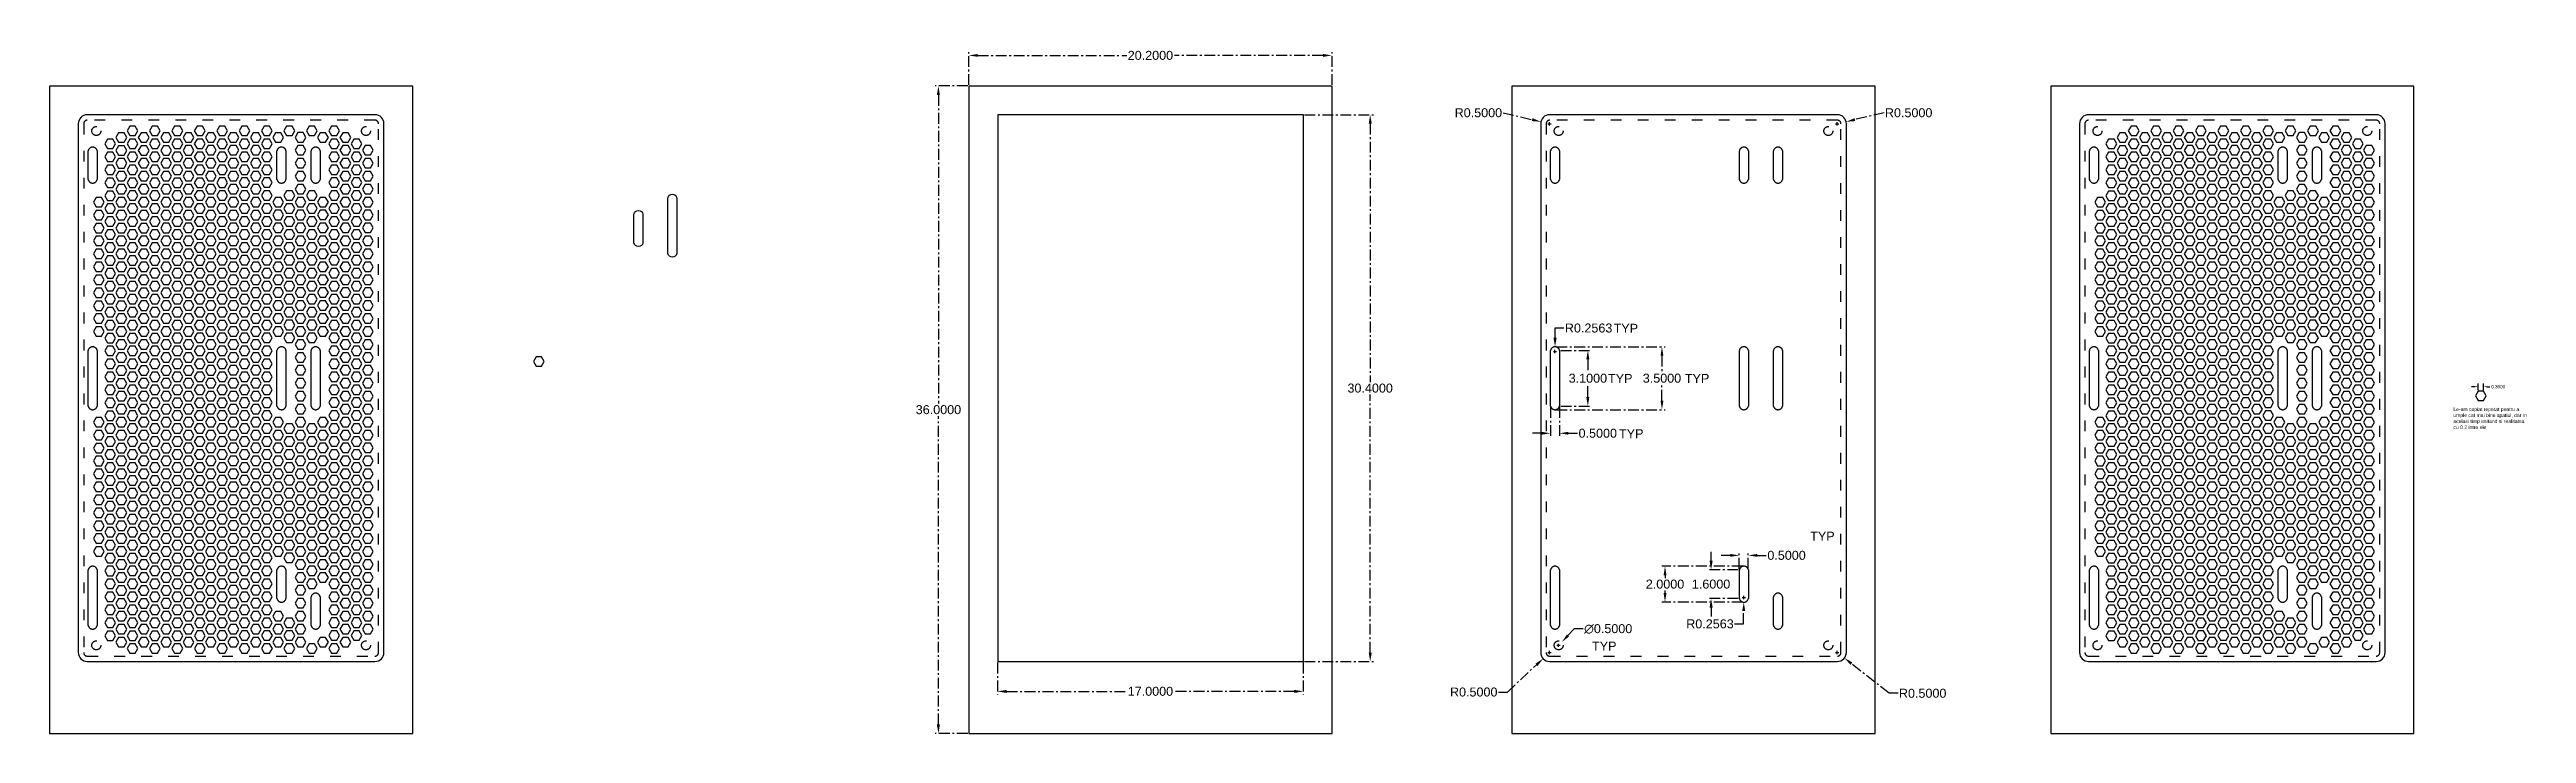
# Model space of a CAD drawing. Header units: millimetres. Extents: x 8 to 146, y 5 to 43.
import ezdxf

# ---------------------------------------------------------------- set-up
doc = ezdxf.new("R2010")
doc.units = ezdxf.units.MM
doc.header["$MEASUREMENT"] = 0
doc.linetypes.add('ACAD_ISO03W100', pattern=[30, 12, -18])
doc.linetypes.add('ACAD_ISO10W100', pattern=[18, 12, -3, 0, -3])
for name, color, linetype in [('dim', 3, 'ACAD_ISO10W100'), ('helper', 31, 'Continuous'), ('schita', 2, 'Continuous'), ('spate', 131, 'ACAD_ISO03W100')]:
    doc.layers.add(name, color=color, linetype=linetype)
doc.styles.get("Standard").update_dxf_attribs({"font": 'arial.ttf'})
doc.dimstyles.get("Standard").update_dxf_attribs({"dimtxt": 0.18, "dimasz": 0.18, "dimexe": 0.18, "dimexo": 0.0625, "dimgap": 0.09, "dimtad": 0, "dimtih": 1, "dimtoh": 1, "dimdec": 4, "dimzin": 0, "dimdsep": 46, "dimtxsty": 'Standard', "dimcen": 0.09, "dimadec": 0, "dimazin": 0, "dimtfac": 1, "dimtdec": 4, "dimtofl": 0, "dimtmove": 0, "dimatfit": 3, "dimfxl": 1, "dimtolj": 1, "dimtzin": 0, "dimarcsym": 0})

msp = doc.modelspace()

# ---------------------------------------------------------------- texts
at = {"layer": 'dim', "ltscale": 0.05}
for p in [(94.83144, 27.2958), (94.52177, 24.50702), (98.79489, 24.50702), (95.13146, 21.43682), (105.76634, 15.73768), (93.63119, 9.62772)]:
    msp.add_text('TYP', height=0.5, dxfattribs=at).set_placement(p)
at = {"layer": 'dim', "ltscale": 0.05, "insert": (141.53504, 23.144), "char_height": 0.2, "attachment_point": 1}
msp.add_mtext_dynamic_manual_height_columns('Le-am copiat repetat pentru a umple cat mai bine spatiul, dar in acelasi timp imitand si realitatea\\Pcu 0.2 intre ele', width=4.0783205, gutter_width=1, heights=[0], dxfattribs=at)

# ---------------------------------------------------------------- blocks, each defined once
blk = doc.blocks.new('*D1')
at = {"layer": 'Defpoints', "color": 0, "ltscale": 0.05, "transparency": 16777216}
for p in [(58.97, 41.02), (57.28, 5.02), (58.97, 5.02)]:
    blk.add_point(p, dxfattribs=at)
at = {"layer": 'dim', "color": 0, "lineweight": -2, "ltscale": 0.05, "transparency": 16777216}
for p, q in [((58.91, 41.02), (57.1, 41.02)), ((57.28, 40.52), (57.28, 23.36)), ((57.28, 5.52), (57.28, 22.67)), ((58.91, 5.02), (57.1, 5.02))]:
    blk.add_line(p, q, dxfattribs=at)
at = {"layer": 'dim', "color": 0, "ltscale": 0.05, "transparency": 16777216}
for points in [[(57.19, 40.52), (57.36, 40.52), (57.28, 41.02)], [(57.19, 5.52), (57.36, 5.52), (57.28, 5.02)]]:
    blk.add_solid(points, dxfattribs=at)
at = {"layer": 'dim', "color": 0, "ltscale": 0.05, "transparency": 16777216, "insert": (57.28, 23.02), "char_height": 0.5, "attachment_point": 5}
blk.add_mtext('\\A1;36.0000', dxfattribs=at)
blk = doc.blocks.new('*D2')
at = {"layer": 'Defpoints', "color": 0, "ltscale": 0.05, "transparency": 16777216}
for p in [(79.17, 42.72), (58.97, 41.02), (79.17, 41.02)]:
    blk.add_point(p, dxfattribs=at)
at = {"layer": 'dim', "color": 0, "lineweight": -2, "ltscale": 0.05, "transparency": 16777216}
for p, q in [((58.97, 41.08), (58.97, 42.9)), ((59.47, 42.72), (67.75, 42.72)), ((78.67, 42.72), (70.4, 42.72)), ((79.17, 41.08), (79.17, 42.9))]:
    blk.add_line(p, q, dxfattribs=at)
at = {"layer": 'dim', "color": 0, "ltscale": 0.05, "transparency": 16777216}
for points in [[(59.47, 42.8), (59.47, 42.64), (58.97, 42.72)], [(78.67, 42.8), (78.67, 42.64), (79.17, 42.72)]]:
    blk.add_solid(points, dxfattribs=at)
at = {"layer": 'dim', "color": 0, "ltscale": 0.05, "transparency": 16777216, "insert": (69.07, 42.72), "char_height": 0.5, "attachment_point": 5}
blk.add_mtext('\\A1;20.2000', dxfattribs=at)
blk = doc.blocks.new('*D3')
at = {"layer": 'Defpoints', "color": 0, "ltscale": 0.05, "transparency": 16777216}
for p in [(60.57, 9.02), (77.57, 9.02), (77.57, 7.36)]:
    blk.add_point(p, dxfattribs=at)
at = {"layer": 'dim', "color": 0, "lineweight": -2, "ltscale": 0.05, "transparency": 16777216}
for p, q in [((60.57, 8.96), (60.57, 7.18)), ((77.57, 8.96), (77.57, 7.18)), ((61.07, 7.36), (67.78, 7.36)), ((77.07, 7.36), (70.37, 7.36))]:
    blk.add_line(p, q, dxfattribs=at)
at = {"layer": 'dim', "color": 0, "ltscale": 0.05, "transparency": 16777216}
for points in [[(61.07, 7.44), (61.07, 7.27), (60.57, 7.36)], [(77.07, 7.44), (77.07, 7.27), (77.57, 7.36)]]:
    blk.add_solid(points, dxfattribs=at)
at = {"layer": 'dim', "color": 0, "ltscale": 0.05, "transparency": 16777216, "insert": (69.07, 7.36), "char_height": 0.5, "attachment_point": 5}
blk.add_mtext('\\A1;17.0000', dxfattribs=at)
blk = doc.blocks.new('*D4')
at = {"layer": 'Defpoints', "color": 0, "ltscale": 0.05, "transparency": 16777216}
for p in [(77.57, 39.42), (77.57, 9.02), (81.29, 9.02)]:
    blk.add_point(p, dxfattribs=at)
at = {"layer": 'dim', "color": 0, "lineweight": -2, "ltscale": 0.05, "transparency": 16777216}
for p, q in [((77.64, 39.42), (81.47, 39.42)), ((81.29, 38.92), (81.29, 24.56)), ((81.29, 9.52), (81.29, 23.87)), ((77.64, 9.02), (81.47, 9.02))]:
    blk.add_line(p, q, dxfattribs=at)
at = {"layer": 'dim', "color": 0, "ltscale": 0.05, "transparency": 16777216}
for points in [[(81.21, 38.92), (81.38, 38.92), (81.29, 39.42)], [(81.21, 9.52), (81.38, 9.52), (81.29, 9.02)]]:
    blk.add_solid(points, dxfattribs=at)
at = {"layer": 'dim', "color": 0, "ltscale": 0.05, "transparency": 16777216, "insert": (81.29, 24.22), "char_height": 0.5, "attachment_point": 5}
blk.add_mtext('\\A1;30.4000', dxfattribs=at)
blk = doc.blocks.new('*D5')
at = {"layer": 'Defpoints', "color": 0, "ltscale": 0.05, "transparency": 16777216}
for p in [(90.79, 39.03), (91.27, 38.92)]:
    blk.add_point(p, dxfattribs=at)
at = {"layer": 'dim', "color": 0, "lineweight": -2, "ltscale": 0.05, "transparency": 16777216}
for p, q in [((88.68, 39.53), (90.3, 39.15)), ((91.18, 38.92), (91.36, 38.92)), ((91.27, 38.83), (91.27, 39.01))]:
    blk.add_line(p, q, dxfattribs=at)
at = {"layer": 'dim', "color": 0, "ltscale": 0.05, "transparency": 16777216}
blk.add_solid([(90.32, 39.23), (90.28, 39.07), (90.79, 39.03)], dxfattribs=at)
at = {"layer": 'dim', "color": 0, "ltscale": 0.05, "transparency": 16777216, "insert": (87.31, 39.53), "char_height": 0.5, "attachment_point": 5}
blk.add_mtext('\\A1;R0.5000', dxfattribs=at)
blk = doc.blocks.new('*D6')
at = {"layer": 'Defpoints', "color": 0, "ltscale": 0.05, "transparency": 16777216}
for p in [(107.27, 38.92), (107.76, 39.03)]:
    blk.add_point(p, dxfattribs=at)
at = {"layer": 'dim', "color": 0, "lineweight": -2, "ltscale": 0.05, "transparency": 16777216}
for p, q in [((107.18, 38.92), (107.36, 38.92)), ((107.27, 38.83), (107.27, 39.01)), ((109.88, 39.53), (108.25, 39.15))]:
    blk.add_line(p, q, dxfattribs=at)
at = {"layer": 'dim', "color": 0, "ltscale": 0.05, "transparency": 16777216}
blk.add_solid([(108.23, 39.23), (108.27, 39.07), (107.76, 39.03)], dxfattribs=at)
at = {"layer": 'dim', "color": 0, "ltscale": 0.05, "transparency": 16777216, "insert": (111.24, 39.53), "char_height": 0.5, "attachment_point": 5}
blk.add_mtext('\\A1;R0.5000', dxfattribs=at)
blk = doc.blocks.new('*D7')
at = {"layer": 'Defpoints', "color": 0, "ltscale": 0.05, "transparency": 16777216}
for p in [(107.27, 9.52), (107.67, 9.21)]:
    blk.add_point(p, dxfattribs=at)
at = {"layer": 'dim', "color": 0, "lineweight": -2, "ltscale": 0.05, "transparency": 16777216}
for p, q in [((107.18, 9.52), (107.36, 9.52)), ((107.27, 9.43), (107.27, 9.61)), ((110.15, 7.25), (108.06, 8.9)), ((110.65, 7.25), (110.15, 7.25))]:
    blk.add_line(p, q, dxfattribs=at)
at = {"layer": 'dim', "color": 0, "ltscale": 0.05, "transparency": 16777216}
blk.add_solid([(108.11, 8.97), (108.01, 8.83), (107.67, 9.21)], dxfattribs=at)
at = {"layer": 'dim', "color": 0, "ltscale": 0.05, "transparency": 16777216, "insert": (112.02, 7.25), "char_height": 0.5, "attachment_point": 5}
blk.add_mtext('\\A1;R0.5000', dxfattribs=at)
blk = doc.blocks.new('*D8')
at = {"layer": 'Defpoints', "color": 0, "ltscale": 0.05, "transparency": 16777216}
for p in [(90.91, 9.18), (91.27, 9.52)]:
    blk.add_point(p, dxfattribs=at)
at = {"layer": 'dim', "color": 0, "lineweight": -2, "ltscale": 0.05, "transparency": 16777216}
for p, q in [((88.92, 7.32), (90.54, 8.84)), ((91.18, 9.52), (91.36, 9.52)), ((91.27, 9.43), (91.27, 9.61)), ((88.42, 7.32), (88.92, 7.32))]:
    blk.add_line(p, q, dxfattribs=at)
at = {"layer": 'dim', "color": 0, "ltscale": 0.05, "transparency": 16777216}
blk.add_solid([(90.49, 8.9), (90.6, 8.77), (90.91, 9.18)], dxfattribs=at)
at = {"layer": 'dim', "color": 0, "ltscale": 0.05, "transparency": 16777216, "insert": (87.05, 7.32), "char_height": 0.5, "attachment_point": 5}
blk.add_mtext('\\A1;R0.5000', dxfattribs=at)
blk = doc.blocks.new('*D9')
at = {"layer": 'Defpoints', "color": 0, "ltscale": 0.05, "transparency": 16777216}
for p in [(91.6, 9.74), (91.95, 10.1)]:
    blk.add_point(p, dxfattribs=at)
at = {"layer": 'dim', "color": 0, "lineweight": -2, "ltscale": 0.05, "transparency": 16777216}
for p, q in [((91.68, 9.92), (91.86, 9.92)), ((91.77, 9.83), (91.77, 10.01)), ((92.63, 10.83), (92.29, 10.47)), ((93.13, 10.83), (92.63, 10.83))]:
    blk.add_line(p, q, dxfattribs=at)
at = {"layer": 'dim', "color": 0, "ltscale": 0.05, "transparency": 16777216}
blk.add_solid([(92.23, 10.52), (92.35, 10.41), (91.95, 10.1)], dxfattribs=at)
at = {"layer": 'dim', "color": 0, "ltscale": 0.05, "transparency": 16777216, "insert": (94.53, 10.83), "char_height": 0.5, "attachment_point": 5}
blk.add_mtext('\\A1;∅0.5000', dxfattribs=at)
blk = doc.blocks.new('*D10')
at = {"layer": 'Defpoints', "color": 0, "ltscale": 0.05, "transparency": 16777216}
for p in [(91.82, 26.32), (91.82, 23.22), (93.4, 23.22)]:
    blk.add_point(p, dxfattribs=at)
at = {"layer": 'dim', "color": 0, "lineweight": -2, "ltscale": 0.05, "transparency": 16777216}
for p, q in [((91.89, 26.32), (93.58, 26.32)), ((93.4, 25.82), (93.4, 25.11)), ((93.4, 23.72), (93.4, 24.42)), ((91.89, 23.22), (93.58, 23.22))]:
    blk.add_line(p, q, dxfattribs=at)
at = {"layer": 'dim', "color": 0, "ltscale": 0.05, "transparency": 16777216}
for points in [[(93.31, 25.82), (93.48, 25.82), (93.4, 26.32)], [(93.31, 23.72), (93.48, 23.72), (93.4, 23.22)]]:
    blk.add_solid(points, dxfattribs=at)
at = {"layer": 'dim', "color": 0, "ltscale": 0.05, "transparency": 16777216, "insert": (93.4, 24.77), "char_height": 0.5, "attachment_point": 5}
blk.add_mtext('\\A1;3.1000', dxfattribs=at)
blk = doc.blocks.new('*D11')
at = {"layer": 'Defpoints', "color": 0, "ltscale": 0.05, "transparency": 16777216}
for p in [(91.57, 26.52), (91.57, 26.26)]:
    blk.add_point(p, dxfattribs=at)
at = {"layer": 'dim', "color": 0, "lineweight": -2, "ltscale": 0.05, "transparency": 16777216}
for p, q in [((92.07, 27.56), (91.57, 27.56)), ((91.57, 27.56), (91.57, 27.02)), ((91.48, 26.26), (91.66, 26.26)), ((91.57, 26.17), (91.57, 26.35))]:
    blk.add_line(p, q, dxfattribs=at)
at = {"layer": 'dim', "color": 0, "ltscale": 0.05, "transparency": 16777216}
blk.add_solid([(91.49, 27.02), (91.66, 27.02), (91.57, 26.52)], dxfattribs=at)
at = {"layer": 'dim', "color": 0, "ltscale": 0.05, "transparency": 16777216, "insert": (93.44, 27.56), "char_height": 0.5, "attachment_point": 5}
blk.add_mtext('\\A1;R0.2563', dxfattribs=at)
blk = doc.blocks.new('*D12')
at = {"layer": 'Defpoints', "color": 0, "ltscale": 0.05, "transparency": 16777216}
for p in [(91.32, 23.22), (91.82, 23.22), (91.82, 21.71)]:
    blk.add_point(p, dxfattribs=at)
at = {"layer": 'dim', "color": 0, "lineweight": -2, "ltscale": 0.05, "transparency": 16777216}
for p, q in [((91.32, 23.16), (91.32, 21.53)), ((91.82, 23.16), (91.82, 21.53)), ((90.82, 21.71), (90.32, 21.71)), ((92.32, 21.71), (92.82, 21.71))]:
    blk.add_line(p, q, dxfattribs=at)
at = {"layer": 'dim', "color": 0, "ltscale": 0.05, "transparency": 16777216}
for points in [[(90.82, 21.79), (90.82, 21.63), (91.32, 21.71)], [(92.32, 21.79), (92.32, 21.63), (91.82, 21.71)]]:
    blk.add_solid(points, dxfattribs=at)
at = {"layer": 'dim', "color": 0, "ltscale": 0.05, "transparency": 16777216, "insert": (93.95, 21.71), "char_height": 0.5, "attachment_point": 5}
blk.add_mtext('\\A1;0.5000', dxfattribs=at)
blk = doc.blocks.new('*D13')
at = {"layer": 'Defpoints', "color": 0, "ltscale": 0.05, "transparency": 16777216}
for p in [(91.57, 26.52), (91.57, 23.02), (97.52, 23.02)]:
    blk.add_point(p, dxfattribs=at)
at = {"layer": 'dim', "color": 0, "lineweight": -2, "ltscale": 0.05, "transparency": 16777216}
for p, q in [((91.64, 26.52), (97.7, 26.52)), ((97.52, 26.02), (97.52, 25.11)), ((97.52, 23.52), (97.52, 24.42)), ((91.64, 23.02), (97.7, 23.02))]:
    blk.add_line(p, q, dxfattribs=at)
at = {"layer": 'dim', "color": 0, "ltscale": 0.05, "transparency": 16777216}
for points in [[(97.44, 26.02), (97.6, 26.02), (97.52, 26.52)], [(97.44, 23.52), (97.6, 23.52), (97.52, 23.02)]]:
    blk.add_solid(points, dxfattribs=at)
at = {"layer": 'dim', "color": 0, "ltscale": 0.05, "transparency": 16777216, "insert": (97.52, 24.77), "char_height": 0.5, "attachment_point": 5}
blk.add_mtext('\\A1;3.5000', dxfattribs=at)
blk = doc.blocks.new('*D14')
at = {"layer": 'Defpoints', "color": 0, "ltscale": 0.05, "transparency": 16777216}
for p in [(101.82, 14.12), (100.25, 12.52), (101.82, 12.52)]:
    blk.add_point(p, dxfattribs=at)
at = {"layer": 'dim', "color": 0, "lineweight": -2, "ltscale": 0.05, "transparency": 16777216}
for p, q in [((101.76, 14.12), (100.07, 14.12)), ((100.25, 14.62), (100.25, 15.12)), ((101.76, 12.52), (100.07, 12.52)), ((100.25, 12.02), (100.25, 11.52))]:
    blk.add_line(p, q, dxfattribs=at)
at = {"layer": 'dim', "color": 0, "ltscale": 0.05, "transparency": 16777216}
for points in [[(100.17, 14.62), (100.34, 14.62), (100.25, 14.12)], [(100.17, 12.02), (100.34, 12.02), (100.25, 12.52)]]:
    blk.add_solid(points, dxfattribs=at)
at = {"layer": 'dim', "color": 0, "ltscale": 0.05, "transparency": 16777216, "insert": (100.25, 13.32), "char_height": 0.5, "attachment_point": 5}
blk.add_mtext('\\A1;1.6000', dxfattribs=at)
blk = doc.blocks.new('*D15')
at = {"layer": 'Defpoints', "color": 0, "ltscale": 0.05, "transparency": 16777216}
for p in [(102.07, 14.32), (97.69, 12.32), (102.07, 12.32)]:
    blk.add_point(p, dxfattribs=at)
at = {"layer": 'dim', "color": 0, "lineweight": -2, "ltscale": 0.05, "transparency": 16777216}
for p, q in [((102.01, 14.32), (97.51, 14.32)), ((97.69, 13.82), (97.69, 13.66)), ((97.69, 12.82), (97.69, 12.97)), ((102.01, 12.32), (97.51, 12.32))]:
    blk.add_line(p, q, dxfattribs=at)
at = {"layer": 'dim', "color": 0, "ltscale": 0.05, "transparency": 16777216}
for points in [[(97.61, 13.82), (97.77, 13.82), (97.69, 14.32)], [(97.61, 12.82), (97.77, 12.82), (97.69, 12.32)]]:
    blk.add_solid(points, dxfattribs=at)
at = {"layer": 'dim', "color": 0, "ltscale": 0.05, "transparency": 16777216, "insert": (97.69, 13.32), "char_height": 0.5, "attachment_point": 5}
blk.add_mtext('\\A1;2.0000', dxfattribs=at)
blk = doc.blocks.new('*D16')
at = {"layer": 'Defpoints', "color": 0, "ltscale": 0.05, "transparency": 16777216}
for p in [(101.82, 14.12), (102.32, 14.92), (102.32, 14.12)]:
    blk.add_point(p, dxfattribs=at)
at = {"layer": 'dim', "color": 0, "lineweight": -2, "ltscale": 0.05, "transparency": 16777216}
for p, q in [((101.32, 14.92), (100.82, 14.92)), ((101.82, 14.18), (101.82, 15.1)), ((102.32, 14.18), (102.32, 15.1)), ((102.82, 14.92), (103.32, 14.92))]:
    blk.add_line(p, q, dxfattribs=at)
at = {"layer": 'dim', "color": 0, "ltscale": 0.05, "transparency": 16777216}
for points in [[(101.32, 15), (101.32, 14.84), (101.82, 14.92)], [(102.82, 15), (102.82, 14.84), (102.32, 14.92)]]:
    blk.add_solid(points, dxfattribs=at)
at = {"layer": 'dim', "color": 0, "ltscale": 0.05, "transparency": 16777216, "insert": (104.45, 14.92), "char_height": 0.5, "attachment_point": 5}
blk.add_mtext('\\A1;0.5000', dxfattribs=at)
blk = doc.blocks.new('*D17')
at = {"layer": 'Defpoints', "color": 0, "ltscale": 0.05, "transparency": 16777216}
for p in [(102.07, 12.58), (102.07, 12.32)]:
    blk.add_point(p, dxfattribs=at)
at = {"layer": 'dim', "color": 0, "lineweight": -2, "ltscale": 0.05, "transparency": 16777216}
for p, q in [((101.98, 12.58), (102.16, 12.58)), ((102.07, 12.49), (102.07, 12.67)), ((101.55, 11.11), (102.05, 11.11)), ((102.05, 11.11), (102.06, 11.82))]:
    blk.add_line(p, q, dxfattribs=at)
at = {"layer": 'dim', "color": 0, "ltscale": 0.05, "transparency": 16777216}
blk.add_solid([(101.98, 11.82), (102.15, 11.82), (102.07, 12.32)], dxfattribs=at)
at = {"layer": 'dim', "color": 0, "ltscale": 0.05, "transparency": 16777216, "insert": (100.19, 11.11), "char_height": 0.5, "attachment_point": 5}
blk.add_mtext('\\A1;R0.2563', dxfattribs=at)
blk = doc.blocks.new('*D18')
at = {"layer": 'Defpoints', "color": 0, "ltscale": 0.05, "transparency": 16777216}
for p in [(142.91, 24.05), (143.21, 24.3), (143.21, 24.05)]:
    blk.add_point(p, dxfattribs=at)
at = {"layer": 'dim', "color": 0, "lineweight": -2, "ltscale": 0.05, "transparency": 16777216}
for p, q in [((142.73, 24.3), (142.55, 24.3)), ((142.91, 24.11), (142.91, 24.48)), ((143.21, 24.11), (143.21, 24.48)), ((143.39, 24.3), (143.57, 24.3))]:
    blk.add_line(p, q, dxfattribs=at)
at = {"layer": 'dim', "color": 0, "ltscale": 0.05, "transparency": 16777216}
for points in [[(142.73, 24.33), (142.73, 24.27), (142.91, 24.3)], [(143.39, 24.33), (143.39, 24.27), (143.21, 24.3)]]:
    blk.add_solid(points, dxfattribs=at)
at = {"layer": 'dim', "color": 0, "ltscale": 0.05, "transparency": 16777216, "insert": (144.03, 24.3), "char_height": 0.18, "attachment_point": 5}
blk.add_mtext('\\A1;0.3000', dxfattribs=at)

# ---------------------------------------------------------------- dimensions: what is measured, and where the dimension line sits
at = {"layer": 'dim', "ltscale": 0.05}
for p1, p2, distance, picture, middle in [((58.97411, 41.01891), (79.17411, 41.01891), 1.69944, '*D2', (69.07411, 42.71834)), ((58.97411, 41.01891), (58.97411, 5.01891), -1.69753, '*D1', (57.27658, 23.01891)), ((77.57411, 39.41891), (77.57411, 9.01891), 3.71764, '*D4', (81.29176, 24.21891)), ((60.57411, 9.01891), (77.57411, 9.01891), -1.66338, '*D3', (69.07411, 7.35553))]:
    dim = msp.add_aligned_dim(p1=p1, p2=p2, distance=distance, dimstyle='Standard', override={"dimtxt": 0.5, "dimasz": 0.5}, dxfattribs=at)
    dim.commit()
    dim.dimension.update_dxf_attribs({"geometry": picture, "text_midpoint": middle})
for center, mpoint, picture, middle in [((91.27451, 38.91891), (90.78769, 39.03293), '*D5', (88.67817, 39.52702)), ((107.27451, 38.91891), (107.76141, 39.03263), '*D6', (109.8781, 39.52702)), ((91.574510077, 26.262656669), (91.574510077, 26.518906669), '*D11', (93.4416246746, 27.5607077806)), ((102.07451008, 12.57515667), (102.07092798, 12.31893171), '*D17', (100.18691277, 11.11004112)), ((91.27451, 9.51891), (90.90933, 9.17738), '*D8', (87.05316, 7.31639)), ((107.27451, 9.51891), (107.66732, 9.20956), '*D7', (112.01935, 7.25196))]:
    dim = msp.add_radius_dim(center=center, mpoint=mpoint, dimstyle='Standard', override={"dimtxt": 0.5, "dimasz": 0.5}, dxfattribs=at)
    dim.commit()
    dim.dimension.update_dxf_attribs({"geometry": picture, "text_midpoint": middle, "dimtype": 164})
for base, p1, p2, angle, picture, middle, dimtype in [((97.51891, 23.01891), (91.57451, 26.51891), (91.57451, 23.01891), 90, '*D13', (97.51891, 24.76891), 160), ((93.39571, 23.21891), (91.82451, 26.31891), (91.82451, 23.21891), 270, '*D10', (93.39571, 24.76891), 161), ((97.68952, 12.31891), (102.07451, 14.31891), (102.07451, 12.31891), 90, '*D15', (97.68952, 13.31891), 160), ((100.25216, 12.51891), (101.82451, 14.11891), (101.82451, 12.51891), 90, '*D14', (100.25216, 13.31891), 160)]:
    dim = msp.add_linear_dim(base=base, p1=p1, p2=p2, angle=angle, dimstyle='Standard', override={"dimtxt": 0.5, "dimasz": 0.5}, dxfattribs=at)
    dim.commit()
    dim.dimension.update_dxf_attribs({"geometry": picture, "text_midpoint": middle, "dimtype": dimtype})
dim = msp.add_linear_dim(base=(143.20758, 24.3041), p1=(142.90758, 24.04612), p2=(143.20758, 24.04612), dimstyle='Standard', dxfattribs=at)
dim.commit()
dim.dimension.update_dxf_attribs({"geometry": '*D18', "text_midpoint": (144.0309, 24.3041), "dimtype": 160})
dim = msp.add_linear_dim(base=(91.82451, 21.71139), p1=(91.32451, 23.21891), p2=(91.82451, 23.21891), dimstyle='Standard', override={"dimtxt": 0.5, "dimasz": 0.5}, dxfattribs=at)
dim.commit()
dim.dimension.update_dxf_attribs({"geometry": '*D12', "text_midpoint": (93.95152, 21.71139), "dimtype": 160})
dim = msp.add_linear_dim(base=(102.32451, 14.91968), p1=(101.82451, 14.11891), p2=(102.32451, 14.11891), dimstyle='Standard', override={"dimtxt": 0.5, "dimasz": 0.5}, dxfattribs=at)
dim.commit()
dim.dimension.update_dxf_attribs({"geometry": '*D16', "text_midpoint": (104.45152, 14.91968)})
dim = msp.add_diameter_dim_2p(p1=(91.60328, 9.73676), p2=(91.94574, 10.10106), dimstyle='Standard', override={"dimtxt": 0.5, "dimasz": 0.5}, dxfattribs=at)
dim.commit()
dim.dimension.update_dxf_attribs({"geometry": '*D9', "text_midpoint": (94.52969, 10.82966)})

# ---------------------------------------------------------------- linework, layer by layer
at = {"layer": 'helper', "ltscale": 0.05}
for points in [[(42.23428, 34.79856, -0.8), (42.73428, 34.79856), (42.73428, 31.69856, -0.8), (42.23428, 31.69856)], [(40.34671, 32.29009), (40.34671, 33.89009, -0.8), (40.84671, 33.89009), (40.84671, 32.29009, -0.8)]]:
    msp.add_lwpolyline(points, format="xyb", close=True, dxfattribs=at)
msp.add_lwpolyline([(34.9066, 25.43445), (35.2066, 25.43445), (35.3566, 25.69426), (35.2066, 25.95406), (34.9066, 25.95406), (34.7566, 25.69426)], close=True, dxfattribs=at)
at = {"layer": 'schita', "ltscale": 0.05}
for points in [[(28.04109, 5.01891), (28.04109, 41.01891), (7.84109, 41.01891), (7.84109, 5.01891)], [(79.17411, 5.01891), (79.17411, 41.01891), (58.97411, 41.01891), (58.97411, 5.01891)], [(109.37451, 5.01891), (109.37451, 41.01891), (89.17451, 41.01891), (89.17451, 5.01891)], [(139.34325, 5.01891), (139.34325, 41.01891), (119.14325, 41.01891), (119.14325, 5.01891)], [(77.57411, 9.01891), (77.57411, 39.41891), (60.57411, 39.41891), (60.57411, 9.01891)]]:
    msp.add_lwpolyline(points, close=True, dxfattribs=at)
for points in [[(26.44109, 9.51891), (26.44109, 38.91891, 0.414213562), (25.94109, 39.41891), (9.94109, 39.41891, 0.414213562), (9.44109, 38.91891), (9.44109, 9.51891, 0.414213562), (9.94109, 9.01891), (25.94109, 9.01891, 0.414213562)], [(107.77451, 9.51891), (107.77451, 38.91891, 0.414213562), (107.27451, 39.41891), (91.27451, 39.41891, 0.414213562), (90.77451, 38.91891), (90.77451, 9.51891, 0.414213562), (91.27451, 9.01891), (107.27451, 9.01891, 0.414213562)], [(137.74325, 9.51891), (137.74325, 38.91891, 0.414213562), (137.24325, 39.41891), (121.24325, 39.41891, 0.414213562), (120.74325, 38.91891), (120.74325, 9.51891, 0.414213562), (121.24325, 9.01891), (137.24325, 9.01891, 0.414213562)]]:
    msp.add_lwpolyline(points, format="xyb", close=True, dxfattribs=at)
at = {"layer": 'spate', "ltscale": 0.05}
for points in [[(26.14109, 9.51891), (26.14109, 38.91891, 0.414213562), (25.94109, 39.11891), (9.94109, 39.11891, 0.414213562), (9.74109, 38.91891), (9.74109, 9.51891, 0.414213562), (9.94109, 9.31891), (25.94109, 9.31891, 0.414213562)], [(107.47451, 9.51891), (107.47451, 38.91891, 0.414213562), (107.27451, 39.11891), (91.27451, 39.11891, 0.414213562), (91.07451, 38.91891), (91.07451, 9.51891, 0.414213562), (91.27451, 9.31891), (107.27451, 9.31891, 0.414213562)], [(137.44325, 9.51891), (137.44325, 38.91891, 0.414213562), (137.24325, 39.11891), (121.24325, 39.11891, 0.414213562), (121.04325, 38.91891), (121.04325, 9.51891, 0.414213562), (121.24325, 9.31891), (137.24325, 9.31891, 0.414213562)]]:
    msp.add_lwpolyline(points, format="xyb", close=True, dxfattribs=at)
for points in [[(12.30488, 38.2605), (12.60488, 38.2605), (12.75488, 38.52031), (12.60488, 38.78012), (12.30488, 38.78012), (12.15488, 38.52031)], [(13.55102, 38.26115), (13.85102, 38.26115), (14.00102, 38.52096), (13.85102, 38.78077), (13.55102, 38.78077), (13.40102, 38.52096)], [(14.79715, 38.2618), (15.09715, 38.2618), (15.24715, 38.52161), (15.09715, 38.78142), (14.79715, 38.78142), (14.64715, 38.52161)], [(16.04328, 38.26245), (16.34328, 38.26245), (16.49328, 38.52226), (16.34328, 38.78207), (16.04328, 38.78207), (15.89328, 38.52226)], [(17.28941, 38.2631), (17.58941, 38.2631), (17.73941, 38.52291), (17.58941, 38.78272), (17.28941, 38.78272), (17.13941, 38.52291)], [(18.53555, 38.26375), (18.83555, 38.26375), (18.98555, 38.52356), (18.83555, 38.78337), (18.53555, 38.78337), (18.38555, 38.52356)], [(19.78168, 38.2644), (20.08168, 38.2644), (20.23168, 38.52421), (20.08168, 38.78402), (19.78168, 38.78402), (19.63168, 38.52421)], [(21.02781, 38.26505), (21.32781, 38.26505), (21.47781, 38.52486), (21.32781, 38.78467), (21.02781, 38.78467), (20.87781, 38.52486)], [(22.27506, 38.26429), (22.57506, 38.26429), (22.72506, 38.52409), (22.57506, 38.7839), (22.27506, 38.7839), (22.12506, 38.52409)], [(23.52147, 38.26429), (23.82147, 38.26429), (23.97147, 38.52409), (23.82147, 38.7839), (23.52147, 38.7839), (23.37147, 38.52409)], [(123.60705, 38.2605), (123.90705, 38.2605), (124.05705, 38.52031), (123.90705, 38.78012), (123.60705, 38.78012), (123.45705, 38.52031)], [(124.85318, 38.26115), (125.15318, 38.26115), (125.30318, 38.52096), (125.15318, 38.78077), (124.85318, 38.78077), (124.70318, 38.52096)], [(126.09931, 38.2618), (126.39931, 38.2618), (126.54931, 38.52161), (126.39931, 38.78142), (126.09931, 38.78142), (125.94931, 38.52161)], [(127.34544, 38.26245), (127.64544, 38.26245), (127.79544, 38.52226), (127.64544, 38.78207), (127.34544, 38.78207), (127.19544, 38.52226)], [(128.59158, 38.2631), (128.89158, 38.2631), (129.04158, 38.52291), (128.89158, 38.78272), (128.59158, 38.78272), (128.44158, 38.52291)], [(129.83771, 38.26375), (130.13771, 38.26375), (130.28771, 38.52356), (130.13771, 38.78337), (129.83771, 38.78337), (129.68771, 38.52356)], [(131.08384, 38.2644), (131.38384, 38.2644), (131.53384, 38.52421), (131.38384, 38.78402), (131.08384, 38.78402), (130.93384, 38.52421)], [(132.32997, 38.26505), (132.62997, 38.26505), (132.77997, 38.52486), (132.62997, 38.78467), (132.32997, 38.78467), (132.17997, 38.52486)], [(133.57723, 38.26429), (133.87723, 38.26429), (134.02723, 38.52409), (133.87723, 38.7839), (133.57723, 38.7839), (133.42723, 38.52409)], [(134.82364, 38.26429), (135.12364, 38.26429), (135.27364, 38.52409), (135.12364, 38.7839), (134.82364, 38.7839), (134.67364, 38.52409)], [(11.0595, 37.53929), (11.3595, 37.53929), (11.5095, 37.7991), (11.3595, 38.05891), (11.0595, 38.05891), (10.9095, 37.7991)], [(11.0595, 36.81968), (11.3595, 36.81968), (11.5095, 37.07948), (11.3595, 37.33929), (11.0595, 37.33929), (10.9095, 37.07948)], [(11.68275, 37.89919), (11.98275, 37.89919), (12.13275, 38.15899), (11.98275, 38.4188), (11.68275, 38.4188), (11.53275, 38.15899)], [(11.68275, 37.17957), (11.98275, 37.17957), (12.13275, 37.43938), (11.98275, 37.69919), (11.68275, 37.69919), (11.53275, 37.43938)], [(12.30488, 37.54089), (12.60488, 37.54089), (12.75488, 37.80069), (12.60488, 38.0605), (12.30488, 38.0605), (12.15488, 37.80069)], [(12.30488, 36.82127), (12.60488, 36.82127), (12.75488, 37.08108), (12.60488, 37.34089), (12.30488, 37.34089), (12.15488, 37.08108)], [(12.92814, 37.90078), (13.22814, 37.90078), (13.37814, 38.16059), (13.22814, 38.4204), (12.92814, 38.4204), (12.77814, 38.16059)], [(12.92814, 37.18117), (13.22814, 37.18117), (13.37814, 37.44097), (13.22814, 37.70078), (12.92814, 37.70078), (12.77814, 37.44097)], [(13.55102, 37.54154), (13.85102, 37.54154), (14.00102, 37.80134), (13.85102, 38.06115), (13.55102, 38.06115), (13.40102, 37.80134)], [(13.55102, 36.82192), (13.85102, 36.82192), (14.00102, 37.08173), (13.85102, 37.34154), (13.55102, 37.34154), (13.40102, 37.08173)], [(14.17427, 37.90143), (14.47427, 37.90143), (14.62427, 38.16124), (14.47427, 38.42105), (14.17427, 38.42105), (14.02427, 38.16124)], [(14.17427, 37.18182), (14.47427, 37.18182), (14.62427, 37.44162), (14.47427, 37.70143), (14.17427, 37.70143), (14.02427, 37.44162)], [(14.79715, 37.54219), (15.09715, 37.54219), (15.24715, 37.80199), (15.09715, 38.0618), (14.79715, 38.0618), (14.64715, 37.80199)], [(14.79715, 36.82257), (15.09715, 36.82257), (15.24715, 37.08238), (15.09715, 37.34219), (14.79715, 37.34219), (14.64715, 37.08238)], [(15.4204, 37.90208), (15.7204, 37.90208), (15.8704, 38.16189), (15.7204, 38.4217), (15.4204, 38.4217), (15.2704, 38.16189)], [(15.4204, 37.18247), (15.7204, 37.18247), (15.8704, 37.44228), (15.7204, 37.70208), (15.4204, 37.70208), (15.2704, 37.44228)], [(16.04328, 37.54284), (16.34328, 37.54284), (16.49328, 37.80264), (16.34328, 38.06245), (16.04328, 38.06245), (15.89328, 37.80264)], [(16.04328, 36.82322), (16.34328, 36.82322), (16.49328, 37.08303), (16.34328, 37.34284), (16.04328, 37.34284), (15.89328, 37.08303)], [(16.66653, 37.90273), (16.96653, 37.90273), (17.11653, 38.16254), (16.96653, 38.42235), (16.66653, 38.42235), (16.51653, 38.16254)], [(16.66653, 37.18312), (16.96653, 37.18312), (17.11653, 37.44293), (16.96653, 37.70273), (16.66653, 37.70273), (16.51653, 37.44293)], [(17.28941, 37.54349), (17.58941, 37.54349), (17.73941, 37.80329), (17.58941, 38.0631), (17.28941, 38.0631), (17.13941, 37.80329)], [(17.28941, 36.82387), (17.58941, 36.82387), (17.73941, 37.08368), (17.58941, 37.34349), (17.28941, 37.34349), (17.13941, 37.08368)], [(17.91267, 37.90338), (18.21267, 37.90338), (18.36267, 38.16319), (18.21267, 38.423), (17.91267, 38.423), (17.76267, 38.16319)], [(17.91267, 37.18377), (18.21267, 37.18377), (18.36267, 37.44358), (18.21267, 37.70338), (17.91267, 37.70338), (17.76267, 37.44358)], [(18.53555, 37.54414), (18.83555, 37.54414), (18.98555, 37.80394), (18.83555, 38.06375), (18.53555, 38.06375), (18.38555, 37.80394)], [(18.53555, 36.82452), (18.83555, 36.82452), (18.98555, 37.08433), (18.83555, 37.34414), (18.53555, 37.34414), (18.38555, 37.08433)], [(19.1588, 37.90403), (19.4588, 37.90403), (19.6088, 38.16384), (19.4588, 38.42365), (19.1588, 38.42365), (19.0088, 38.16384)], [(19.1588, 37.18442), (19.4588, 37.18442), (19.6088, 37.44423), (19.4588, 37.70403), (19.1588, 37.70403), (19.0088, 37.44423)], [(19.78205, 37.54432), (20.08205, 37.54432), (20.23205, 37.80412), (20.08205, 38.06393), (19.78205, 38.06393), (19.63205, 37.80412)], [(19.78205, 36.8247), (20.08205, 36.8247), (20.23205, 37.08451), (20.08205, 37.34432), (19.78205, 37.34432), (19.63205, 37.08451)], [(20.40493, 37.90468), (20.70493, 37.90468), (20.85493, 38.16449), (20.70493, 38.4243), (20.40493, 38.4243), (20.25493, 38.16449)], [(21.65106, 37.90533), (21.95106, 37.90533), (22.10106, 38.16514), (21.95106, 38.42495), (21.65106, 38.42495), (21.50106, 38.16514)], [(21.65106, 37.18572), (21.95106, 37.18572), (22.10106, 37.44553), (21.95106, 37.70533), (21.65106, 37.70533), (21.50106, 37.44553)], [(22.89827, 37.90448), (23.19827, 37.90448), (23.34827, 38.16429), (23.19827, 38.42409), (22.89827, 38.42409), (22.74827, 38.16429)], [(23.52147, 37.54467), (23.82147, 37.54467), (23.97147, 37.80448), (23.82147, 38.06429), (23.52147, 38.06429), (23.37147, 37.80448)], [(23.52147, 36.82506), (23.82147, 36.82506), (23.97147, 37.08486), (23.82147, 37.34467), (23.52147, 37.34467), (23.37147, 37.08486)], [(24.14468, 37.90448), (24.44468, 37.90448), (24.59468, 38.16429), (24.44468, 38.42409), (24.14468, 38.42409), (23.99468, 38.16429)], [(24.14468, 37.18486), (24.44468, 37.18486), (24.59468, 37.44467), (24.44468, 37.70448), (24.14468, 37.70448), (23.99468, 37.44467)], [(24.76788, 37.54467), (25.06788, 37.54467), (25.21788, 37.80448), (25.06788, 38.06429), (24.76788, 38.06429), (24.61788, 37.80448)], [(24.76788, 36.82506), (25.06788, 36.82506), (25.21788, 37.08486), (25.06788, 37.34467), (24.76788, 37.34467), (24.61788, 37.08486)], [(25.39109, 37.18486), (25.69109, 37.18486), (25.84109, 37.44467), (25.69109, 37.70448), (25.39109, 37.70448), (25.24109, 37.44467)], [(122.36166, 37.53929), (122.66166, 37.53929), (122.81166, 37.7991), (122.66166, 38.05891), (122.36166, 38.05891), (122.21166, 37.7991)], [(122.36166, 36.81968), (122.66166, 36.81968), (122.81166, 37.07948), (122.66166, 37.33929), (122.36166, 37.33929), (122.21166, 37.07948)], [(122.98492, 37.89919), (123.28492, 37.89919), (123.43492, 38.15899), (123.28492, 38.4188), (122.98492, 38.4188), (122.83492, 38.15899)], [(122.98492, 37.17957), (123.28492, 37.17957), (123.43492, 37.43938), (123.28492, 37.69919), (122.98492, 37.69919), (122.83492, 37.43938)], [(123.60705, 37.54089), (123.90705, 37.54089), (124.05705, 37.80069), (123.90705, 38.0605), (123.60705, 38.0605), (123.45705, 37.80069)], [(123.60705, 36.82127), (123.90705, 36.82127), (124.05705, 37.08108), (123.90705, 37.34089), (123.60705, 37.34089), (123.45705, 37.08108)], [(124.2303, 37.90078), (124.5303, 37.90078), (124.6803, 38.16059), (124.5303, 38.4204), (124.2303, 38.4204), (124.0803, 38.16059)], [(124.2303, 37.18117), (124.5303, 37.18117), (124.6803, 37.44097), (124.5303, 37.70078), (124.2303, 37.70078), (124.0803, 37.44097)], [(124.85318, 37.54154), (125.15318, 37.54154), (125.30318, 37.80134), (125.15318, 38.06115), (124.85318, 38.06115), (124.70318, 37.80134)], [(124.85318, 36.82192), (125.15318, 36.82192), (125.30318, 37.08173), (125.15318, 37.34154), (124.85318, 37.34154), (124.70318, 37.08173)], [(125.47643, 37.90143), (125.77643, 37.90143), (125.92643, 38.16124), (125.77643, 38.42105), (125.47643, 38.42105), (125.32643, 38.16124)], [(125.47643, 37.18182), (125.77643, 37.18182), (125.92643, 37.44162), (125.77643, 37.70143), (125.47643, 37.70143), (125.32643, 37.44162)], [(126.09931, 37.54219), (126.39931, 37.54219), (126.54931, 37.80199), (126.39931, 38.0618), (126.09931, 38.0618), (125.94931, 37.80199)], [(126.09931, 36.82257), (126.39931, 36.82257), (126.54931, 37.08238), (126.39931, 37.34219), (126.09931, 37.34219), (125.94931, 37.08238)], [(126.72256, 37.90208), (127.02256, 37.90208), (127.17256, 38.16189), (127.02256, 38.4217), (126.72256, 38.4217), (126.57256, 38.16189)], [(126.72256, 37.18247), (127.02256, 37.18247), (127.17256, 37.44228), (127.02256, 37.70208), (126.72256, 37.70208), (126.57256, 37.44228)], [(127.34544, 37.54284), (127.64544, 37.54284), (127.79544, 37.80264), (127.64544, 38.06245), (127.34544, 38.06245), (127.19544, 37.80264)], [(127.34544, 36.82322), (127.64544, 36.82322), (127.79544, 37.08303), (127.64544, 37.34284), (127.34544, 37.34284), (127.19544, 37.08303)], [(127.9687, 37.90273), (128.2687, 37.90273), (128.4187, 38.16254), (128.2687, 38.42235), (127.9687, 38.42235), (127.8187, 38.16254)], [(127.9687, 37.18312), (128.2687, 37.18312), (128.4187, 37.44293), (128.2687, 37.70273), (127.9687, 37.70273), (127.8187, 37.44293)], [(128.59158, 37.54349), (128.89158, 37.54349), (129.04158, 37.80329), (128.89158, 38.0631), (128.59158, 38.0631), (128.44158, 37.80329)], [(128.59158, 36.82387), (128.89158, 36.82387), (129.04158, 37.08368), (128.89158, 37.34349), (128.59158, 37.34349), (128.44158, 37.08368)], [(129.21483, 37.90338), (129.51483, 37.90338), (129.66483, 38.16319), (129.51483, 38.423), (129.21483, 38.423), (129.06483, 38.16319)], [(129.21483, 37.18377), (129.51483, 37.18377), (129.66483, 37.44358), (129.51483, 37.70338), (129.21483, 37.70338), (129.06483, 37.44358)], [(129.83771, 37.54414), (130.13771, 37.54414), (130.28771, 37.80394), (130.13771, 38.06375), (129.83771, 38.06375), (129.68771, 37.80394)], [(129.83771, 36.82452), (130.13771, 36.82452), (130.28771, 37.08433), (130.13771, 37.34414), (129.83771, 37.34414), (129.68771, 37.08433)], [(130.46096, 37.90403), (130.76096, 37.90403), (130.91096, 38.16384), (130.76096, 38.42365), (130.46096, 38.42365), (130.31096, 38.16384)], [(130.46096, 37.18442), (130.76096, 37.18442), (130.91096, 37.44423), (130.76096, 37.70403), (130.46096, 37.70403), (130.31096, 37.44423)], [(131.08421, 37.54432), (131.38421, 37.54432), (131.53421, 37.80412), (131.38421, 38.06393), (131.08421, 38.06393), (130.93421, 37.80412)], [(131.08421, 36.8247), (131.38421, 36.8247), (131.53421, 37.08451), (131.38421, 37.34432), (131.08421, 37.34432), (130.93421, 37.08451)], [(131.70709, 37.90468), (132.00709, 37.90468), (132.15709, 38.16449), (132.00709, 38.4243), (131.70709, 38.4243), (131.55709, 38.16449)], [(132.95323, 37.90533), (133.25323, 37.90533), (133.40323, 38.16514), (133.25323, 38.42495), (132.95323, 38.42495), (132.80323, 38.16514)], [(132.95323, 37.18572), (133.25323, 37.18572), (133.40323, 37.44553), (133.25323, 37.70533), (132.95323, 37.70533), (132.80323, 37.44553)], [(134.20043, 37.90448), (134.50043, 37.90448), (134.65043, 38.16429), (134.50043, 38.42409), (134.20043, 38.42409), (134.05043, 38.16429)], [(134.82364, 37.54467), (135.12364, 37.54467), (135.27364, 37.80448), (135.12364, 38.06429), (134.82364, 38.06429), (134.67364, 37.80448)], [(134.82364, 36.82506), (135.12364, 36.82506), (135.27364, 37.08486), (135.12364, 37.34467), (134.82364, 37.34467), (134.67364, 37.08486)], [(135.44684, 37.90448), (135.74684, 37.90448), (135.89684, 38.16429), (135.74684, 38.42409), (135.44684, 38.42409), (135.29684, 38.16429)], [(135.44684, 37.18486), (135.74684, 37.18486), (135.89684, 37.44467), (135.74684, 37.70448), (135.44684, 37.70448), (135.29684, 37.44467)], [(136.07005, 37.54467), (136.37005, 37.54467), (136.52005, 37.80448), (136.37005, 38.06429), (136.07005, 38.06429), (135.92005, 37.80448)], [(136.07005, 36.82506), (136.37005, 36.82506), (136.52005, 37.08486), (136.37005, 37.34467), (136.07005, 37.34467), (135.92005, 37.08486)], [(136.69325, 37.18486), (136.99325, 37.18486), (137.14325, 37.44467), (136.99325, 37.70448), (136.69325, 37.70448), (136.54325, 37.44467)], [(11.0595, 36.10006), (11.3595, 36.10006), (11.5095, 36.35987), (11.3595, 36.61968), (11.0595, 36.61968), (10.9095, 36.35987)], [(11.0595, 35.38044), (11.3595, 35.38044), (11.5095, 35.64025), (11.3595, 35.90006), (11.0595, 35.90006), (10.9095, 35.64025)], [(11.68275, 36.45996), (11.98275, 36.45996), (12.13275, 36.71976), (11.98275, 36.97957), (11.68275, 36.97957), (11.53275, 36.71976)], [(11.68275, 35.74034), (11.98275, 35.74034), (12.13275, 36.00015), (11.98275, 36.25996), (11.68275, 36.25996), (11.53275, 36.00015)], [(12.30488, 36.10166), (12.60488, 36.10166), (12.75488, 36.36146), (12.60488, 36.62127), (12.30488, 36.62127), (12.15488, 36.36146)], [(12.30488, 35.38204), (12.60488, 35.38204), (12.75488, 35.64185), (12.60488, 35.90166), (12.30488, 35.90166), (12.15488, 35.64185)], [(12.92814, 36.46155), (13.22814, 36.46155), (13.37814, 36.72136), (13.22814, 36.98117), (12.92814, 36.98117), (12.77814, 36.72136)], [(12.92814, 35.74194), (13.22814, 35.74194), (13.37814, 36.00174), (13.22814, 36.26155), (12.92814, 36.26155), (12.77814, 36.00174)], [(13.55102, 36.10231), (13.85102, 36.10231), (14.00102, 36.36211), (13.85102, 36.62192), (13.55102, 36.62192), (13.40102, 36.36211)], [(13.55102, 35.38269), (13.85102, 35.38269), (14.00102, 35.6425), (13.85102, 35.90231), (13.55102, 35.90231), (13.40102, 35.6425)], [(14.17427, 36.4622), (14.47427, 36.4622), (14.62427, 36.72201), (14.47427, 36.98182), (14.17427, 36.98182), (14.02427, 36.72201)], [(14.17427, 35.74259), (14.47427, 35.74259), (14.62427, 36.00239), (14.47427, 36.2622), (14.17427, 36.2622), (14.02427, 36.00239)], [(14.79715, 36.10296), (15.09715, 36.10296), (15.24715, 36.36276), (15.09715, 36.62257), (14.79715, 36.62257), (14.64715, 36.36276)], [(14.79715, 35.38334), (15.09715, 35.38334), (15.24715, 35.64315), (15.09715, 35.90296), (14.79715, 35.90296), (14.64715, 35.64315)], [(15.4204, 36.46285), (15.7204, 36.46285), (15.8704, 36.72266), (15.7204, 36.98247), (15.4204, 36.98247), (15.2704, 36.72266)], [(15.4204, 35.74324), (15.7204, 35.74324), (15.8704, 36.00304), (15.7204, 36.26285), (15.4204, 36.26285), (15.2704, 36.00304)], [(16.04328, 36.10361), (16.34328, 36.10361), (16.49328, 36.36341), (16.34328, 36.62322), (16.04328, 36.62322), (15.89328, 36.36341)], [(16.04328, 35.38399), (16.34328, 35.38399), (16.49328, 35.6438), (16.34328, 35.90361), (16.04328, 35.90361), (15.89328, 35.6438)], [(16.66653, 36.4635), (16.96653, 36.4635), (17.11653, 36.72331), (16.96653, 36.98312), (16.66653, 36.98312), (16.51653, 36.72331)], [(16.66653, 35.74389), (16.96653, 35.74389), (17.11653, 36.0037), (16.96653, 36.2635), (16.66653, 36.2635), (16.51653, 36.0037)], [(17.28941, 36.10426), (17.58941, 36.10426), (17.73941, 36.36406), (17.58941, 36.62387), (17.28941, 36.62387), (17.13941, 36.36406)], [(17.28941, 35.38464), (17.58941, 35.38464), (17.73941, 35.64445), (17.58941, 35.90426), (17.28941, 35.90426), (17.13941, 35.64445)], [(17.91267, 36.46415), (18.21267, 36.46415), (18.36267, 36.72396), (18.21267, 36.98377), (17.91267, 36.98377), (17.76267, 36.72396)], [(17.91267, 35.74454), (18.21267, 35.74454), (18.36267, 36.00435), (18.21267, 36.26415), (17.91267, 36.26415), (17.76267, 36.00435)], [(18.53555, 36.10491), (18.83555, 36.10491), (18.98555, 36.36471), (18.83555, 36.62452), (18.53555, 36.62452), (18.38555, 36.36471)], [(18.53555, 35.38529), (18.83555, 35.38529), (18.98555, 35.6451), (18.83555, 35.90491), (18.53555, 35.90491), (18.38555, 35.6451)], [(19.1588, 36.4648), (19.4588, 36.4648), (19.6088, 36.72461), (19.4588, 36.98442), (19.1588, 36.98442), (19.0088, 36.72461)], [(19.1588, 35.74519), (19.4588, 35.74519), (19.6088, 36.005), (19.4588, 36.2648), (19.1588, 36.2648), (19.0088, 36.005)], [(19.78205, 36.10508), (20.08205, 36.10508), (20.23205, 36.36489), (20.08205, 36.6247), (19.78205, 36.6247), (19.63205, 36.36489)], [(19.78205, 35.38547), (20.08205, 35.38547), (20.23205, 35.64528), (20.08205, 35.90508), (19.78205, 35.90508), (19.63205, 35.64528)], [(21.65181, 36.46516), (21.95181, 36.46516), (22.10181, 36.72497), (21.95181, 36.98477), (21.65181, 36.98477), (21.50181, 36.72497)], [(21.65181, 35.74554), (21.95181, 35.74554), (22.10181, 36.00535), (21.95181, 36.26516), (21.65181, 36.26516), (21.50181, 36.00535)], [(23.52147, 36.10544), (23.82147, 36.10544), (23.97147, 36.36525), (23.82147, 36.62506), (23.52147, 36.62506), (23.37147, 36.36525)], [(23.52147, 35.38582), (23.82147, 35.38582), (23.97147, 35.64563), (23.82147, 35.90544), (23.52147, 35.90544), (23.37147, 35.64563)], [(24.14468, 36.46525), (24.44468, 36.46525), (24.59468, 36.72506), (24.44468, 36.98486), (24.14468, 36.98486), (23.99468, 36.72506)], [(24.14468, 35.74563), (24.44468, 35.74563), (24.59468, 36.00544), (24.44468, 36.26525), (24.14468, 36.26525), (23.99468, 36.00544)], [(24.76788, 36.10544), (25.06788, 36.10544), (25.21788, 36.36525), (25.06788, 36.62506), (24.76788, 36.62506), (24.61788, 36.36525)], [(24.76788, 35.38582), (25.06788, 35.38582), (25.21788, 35.64563), (25.06788, 35.90544), (24.76788, 35.90544), (24.61788, 35.64563)], [(25.39109, 36.46525), (25.69109, 36.46525), (25.84109, 36.72506), (25.69109, 36.98486), (25.39109, 36.98486), (25.24109, 36.72506)], [(25.39109, 35.74563), (25.69109, 35.74563), (25.84109, 36.00544), (25.69109, 36.26525), (25.39109, 36.26525), (25.24109, 36.00544)], [(122.36166, 36.10006), (122.66166, 36.10006), (122.81166, 36.35987), (122.66166, 36.61968), (122.36166, 36.61968), (122.21166, 36.35987)], [(122.36166, 35.38044), (122.66166, 35.38044), (122.81166, 35.64025), (122.66166, 35.90006), (122.36166, 35.90006), (122.21166, 35.64025)], [(122.98492, 36.45996), (123.28492, 36.45996), (123.43492, 36.71976), (123.28492, 36.97957), (122.98492, 36.97957), (122.83492, 36.71976)], [(122.98492, 35.74034), (123.28492, 35.74034), (123.43492, 36.00015), (123.28492, 36.25996), (122.98492, 36.25996), (122.83492, 36.00015)], [(123.60705, 36.10166), (123.90705, 36.10166), (124.05705, 36.36146), (123.90705, 36.62127), (123.60705, 36.62127), (123.45705, 36.36146)], [(123.60705, 35.38204), (123.90705, 35.38204), (124.05705, 35.64185), (123.90705, 35.90166), (123.60705, 35.90166), (123.45705, 35.64185)], [(124.2303, 36.46155), (124.5303, 36.46155), (124.6803, 36.72136), (124.5303, 36.98117), (124.2303, 36.98117), (124.0803, 36.72136)], [(124.2303, 35.74194), (124.5303, 35.74194), (124.6803, 36.00174), (124.5303, 36.26155), (124.2303, 36.26155), (124.0803, 36.00174)], [(124.85318, 36.10231), (125.15318, 36.10231), (125.30318, 36.36211), (125.15318, 36.62192), (124.85318, 36.62192), (124.70318, 36.36211)], [(124.85318, 35.38269), (125.15318, 35.38269), (125.30318, 35.6425), (125.15318, 35.90231), (124.85318, 35.90231), (124.70318, 35.6425)], [(125.47643, 36.4622), (125.77643, 36.4622), (125.92643, 36.72201), (125.77643, 36.98182), (125.47643, 36.98182), (125.32643, 36.72201)], [(125.47643, 35.74259), (125.77643, 35.74259), (125.92643, 36.00239), (125.77643, 36.2622), (125.47643, 36.2622), (125.32643, 36.00239)], [(126.09931, 36.10296), (126.39931, 36.10296), (126.54931, 36.36276), (126.39931, 36.62257), (126.09931, 36.62257), (125.94931, 36.36276)], [(126.09931, 35.38334), (126.39931, 35.38334), (126.54931, 35.64315), (126.39931, 35.90296), (126.09931, 35.90296), (125.94931, 35.64315)], [(126.72256, 36.46285), (127.02256, 36.46285), (127.17256, 36.72266), (127.02256, 36.98247), (126.72256, 36.98247), (126.57256, 36.72266)], [(126.72256, 35.74324), (127.02256, 35.74324), (127.17256, 36.00304), (127.02256, 36.26285), (126.72256, 36.26285), (126.57256, 36.00304)], [(127.34544, 36.10361), (127.64544, 36.10361), (127.79544, 36.36341), (127.64544, 36.62322), (127.34544, 36.62322), (127.19544, 36.36341)], [(127.34544, 35.38399), (127.64544, 35.38399), (127.79544, 35.6438), (127.64544, 35.90361), (127.34544, 35.90361), (127.19544, 35.6438)], [(127.9687, 36.4635), (128.2687, 36.4635), (128.4187, 36.72331), (128.2687, 36.98312), (127.9687, 36.98312), (127.8187, 36.72331)], [(127.9687, 35.74389), (128.2687, 35.74389), (128.4187, 36.0037), (128.2687, 36.2635), (127.9687, 36.2635), (127.8187, 36.0037)], [(128.59158, 36.10426), (128.89158, 36.10426), (129.04158, 36.36406), (128.89158, 36.62387), (128.59158, 36.62387), (128.44158, 36.36406)], [(128.59158, 35.38464), (128.89158, 35.38464), (129.04158, 35.64445), (128.89158, 35.90426), (128.59158, 35.90426), (128.44158, 35.64445)], [(129.21483, 36.46415), (129.51483, 36.46415), (129.66483, 36.72396), (129.51483, 36.98377), (129.21483, 36.98377), (129.06483, 36.72396)], [(129.21483, 35.74454), (129.51483, 35.74454), (129.66483, 36.00435), (129.51483, 36.26415), (129.21483, 36.26415), (129.06483, 36.00435)], [(129.83771, 36.10491), (130.13771, 36.10491), (130.28771, 36.36471), (130.13771, 36.62452), (129.83771, 36.62452), (129.68771, 36.36471)], [(129.83771, 35.38529), (130.13771, 35.38529), (130.28771, 35.6451), (130.13771, 35.90491), (129.83771, 35.90491), (129.68771, 35.6451)], [(130.46096, 36.4648), (130.76096, 36.4648), (130.91096, 36.72461), (130.76096, 36.98442), (130.46096, 36.98442), (130.31096, 36.72461)], [(130.46096, 35.74519), (130.76096, 35.74519), (130.91096, 36.005), (130.76096, 36.2648), (130.46096, 36.2648), (130.31096, 36.005)], [(131.08421, 36.10508), (131.38421, 36.10508), (131.53421, 36.36489), (131.38421, 36.6247), (131.08421, 36.6247), (130.93421, 36.36489)], [(131.08421, 35.38547), (131.38421, 35.38547), (131.53421, 35.64528), (131.38421, 35.90508), (131.08421, 35.90508), (130.93421, 35.64528)], [(132.95397, 36.46516), (133.25397, 36.46516), (133.40397, 36.72497), (133.25397, 36.98477), (132.95397, 36.98477), (132.80397, 36.72497)], [(132.95397, 35.74554), (133.25397, 35.74554), (133.40397, 36.00535), (133.25397, 36.26516), (132.95397, 36.26516), (132.80397, 36.00535)], [(134.82364, 36.10544), (135.12364, 36.10544), (135.27364, 36.36525), (135.12364, 36.62506), (134.82364, 36.62506), (134.67364, 36.36525)], [(134.82364, 35.38582), (135.12364, 35.38582), (135.27364, 35.64563), (135.12364, 35.90544), (134.82364, 35.90544), (134.67364, 35.64563)], [(135.44684, 36.46525), (135.74684, 36.46525), (135.89684, 36.72506), (135.74684, 36.98486), (135.44684, 36.98486), (135.29684, 36.72506)], [(135.44684, 35.74563), (135.74684, 35.74563), (135.89684, 36.00544), (135.74684, 36.26525), (135.44684, 36.26525), (135.29684, 36.00544)], [(136.07005, 36.10544), (136.37005, 36.10544), (136.52005, 36.36525), (136.37005, 36.62506), (136.07005, 36.62506), (135.92005, 36.36525)], [(136.07005, 35.38582), (136.37005, 35.38582), (136.52005, 35.64563), (136.37005, 35.90544), (136.07005, 35.90544), (135.92005, 35.64563)], [(136.69325, 36.46525), (136.99325, 36.46525), (137.14325, 36.72506), (136.99325, 36.98486), (136.69325, 36.98486), (136.54325, 36.72506)], [(136.69325, 35.74563), (136.99325, 35.74563), (137.14325, 36.00544), (136.99325, 36.26525), (136.69325, 36.26525), (136.54325, 36.00544)], [(10.43625, 34.30093), (10.73625, 34.30093), (10.88625, 34.56074), (10.73625, 34.82055), (10.43625, 34.82055), (10.28625, 34.56074)], [(11.0595, 34.66083), (11.3595, 34.66083), (11.5095, 34.92064), (11.3595, 35.18044), (11.0595, 35.18044), (10.9095, 34.92064)], [(11.0595, 33.94121), (11.3595, 33.94121), (11.5095, 34.20102), (11.3595, 34.46083), (11.0595, 34.46083), (10.9095, 34.20102)], [(11.68275, 35.02073), (11.98275, 35.02073), (12.13275, 35.28053), (11.98275, 35.54034), (11.68275, 35.54034), (11.53275, 35.28053)], [(11.68275, 34.30111), (11.98275, 34.30111), (12.13275, 34.56092), (11.98275, 34.82073), (11.68275, 34.82073), (11.53275, 34.56092)], [(12.30488, 34.66242), (12.60488, 34.66242), (12.75488, 34.92223), (12.60488, 35.18204), (12.30488, 35.18204), (12.15488, 34.92223)], [(12.30488, 33.94281), (12.60488, 33.94281), (12.75488, 34.20262), (12.60488, 34.46242), (12.30488, 34.46242), (12.15488, 34.20262)], [(12.92814, 35.02232), (13.22814, 35.02232), (13.37814, 35.28213), (13.22814, 35.54194), (12.92814, 35.54194), (12.77814, 35.28213)], [(12.92814, 34.30271), (13.22814, 34.30271), (13.37814, 34.56251), (13.22814, 34.82232), (12.92814, 34.82232), (12.77814, 34.56251)], [(13.55102, 34.66308), (13.85102, 34.66308), (14.00102, 34.92288), (13.85102, 35.18269), (13.55102, 35.18269), (13.40102, 34.92288)], [(13.55102, 33.94346), (13.85102, 33.94346), (14.00102, 34.20327), (13.85102, 34.46308), (13.55102, 34.46308), (13.40102, 34.20327)], [(14.17427, 35.02297), (14.47427, 35.02297), (14.62427, 35.28278), (14.47427, 35.54259), (14.17427, 35.54259), (14.02427, 35.28278)], [(14.17427, 34.30336), (14.47427, 34.30336), (14.62427, 34.56316), (14.47427, 34.82297), (14.17427, 34.82297), (14.02427, 34.56316)], [(14.79715, 34.66373), (15.09715, 34.66373), (15.24715, 34.92353), (15.09715, 35.18334), (14.79715, 35.18334), (14.64715, 34.92353)], [(14.79715, 33.94411), (15.09715, 33.94411), (15.24715, 34.20392), (15.09715, 34.46373), (14.79715, 34.46373), (14.64715, 34.20392)], [(15.4204, 35.02362), (15.7204, 35.02362), (15.8704, 35.28343), (15.7204, 35.54324), (15.4204, 35.54324), (15.2704, 35.28343)], [(15.4204, 34.30401), (15.7204, 34.30401), (15.8704, 34.56381), (15.7204, 34.82362), (15.4204, 34.82362), (15.2704, 34.56381)], [(16.04328, 34.66438), (16.34328, 34.66438), (16.49328, 34.92418), (16.34328, 35.18399), (16.04328, 35.18399), (15.89328, 34.92418)], [(16.04328, 33.94476), (16.34328, 33.94476), (16.49328, 34.20457), (16.34328, 34.46438), (16.04328, 34.46438), (15.89328, 34.20457)], [(16.66653, 35.02427), (16.96653, 35.02427), (17.11653, 35.28408), (16.96653, 35.54389), (16.66653, 35.54389), (16.51653, 35.28408)], [(16.66653, 34.30466), (16.96653, 34.30466), (17.11653, 34.56446), (16.96653, 34.82427), (16.66653, 34.82427), (16.51653, 34.56446)], [(17.28941, 34.66503), (17.58941, 34.66503), (17.73941, 34.92483), (17.58941, 35.18464), (17.28941, 35.18464), (17.13941, 34.92483)], [(17.28941, 33.94541), (17.58941, 33.94541), (17.73941, 34.20522), (17.58941, 34.46503), (17.28941, 34.46503), (17.13941, 34.20522)], [(17.91267, 35.02492), (18.21267, 35.02492), (18.36267, 35.28473), (18.21267, 35.54454), (17.91267, 35.54454), (17.76267, 35.28473)], [(17.91267, 34.30531), (18.21267, 34.30531), (18.36267, 34.56511), (18.21267, 34.82492), (17.91267, 34.82492), (17.76267, 34.56511)], [(18.53555, 34.66568), (18.83555, 34.66568), (18.98555, 34.92548), (18.83555, 35.18529), (18.53555, 35.18529), (18.38555, 34.92548)], [(18.53555, 33.94606), (18.83555, 33.94606), (18.98555, 34.20587), (18.83555, 34.46568), (18.53555, 34.46568), (18.38555, 34.20587)], [(19.1588, 35.02557), (19.4588, 35.02557), (19.6088, 35.28538), (19.4588, 35.54519), (19.1588, 35.54519), (19.0088, 35.28538)], [(19.1588, 34.30596), (19.4588, 34.30596), (19.6088, 34.56577), (19.4588, 34.82557), (19.1588, 34.82557), (19.0088, 34.56577)], [(19.78205, 34.66585), (20.08205, 34.66585), (20.23205, 34.92566), (20.08205, 35.18547), (19.78205, 35.18547), (19.63205, 34.92566)], [(19.78205, 33.94624), (20.08205, 33.94624), (20.23205, 34.20605), (20.08205, 34.46585), (19.78205, 34.46585), (19.63205, 34.20605)], [(20.40493, 34.30661), (20.70493, 34.30661), (20.85493, 34.56642), (20.70493, 34.82622), (20.40493, 34.82622), (20.25493, 34.56642)], [(21.02818, 34.6665), (21.32818, 34.6665), (21.47818, 34.92631), (21.32818, 35.18612), (21.02818, 35.18612), (20.87818, 34.92631)], [(21.02818, 33.94689), (21.32818, 33.94689), (21.47818, 34.2067), (21.32818, 34.4665), (21.02818, 34.4665), (20.87818, 34.2067)], [(21.65181, 35.02593), (21.95181, 35.02593), (22.10181, 35.28574), (21.95181, 35.54554), (21.65181, 35.54554), (21.50181, 35.28574)], [(21.65181, 34.30631), (21.95181, 34.30631), (22.10181, 34.56612), (21.95181, 34.82593), (21.65181, 34.82593), (21.50181, 34.56612)], [(22.27469, 34.66668), (22.57469, 34.66668), (22.72469, 34.92649), (22.57469, 35.1863), (22.27469, 35.1863), (22.12469, 34.92649)], [(22.27469, 33.94707), (22.57469, 33.94707), (22.72469, 34.20687), (22.57469, 34.46668), (22.27469, 34.46668), (22.12469, 34.20687)], [(22.89757, 34.30744), (23.19757, 34.30744), (23.34757, 34.56724), (23.19757, 34.82705), (22.89757, 34.82705), (22.74757, 34.56724)], [(23.52147, 34.66621), (23.82147, 34.66621), (23.97147, 34.92602), (23.82147, 35.18582), (23.52147, 35.18582), (23.37147, 34.92602)], [(23.52147, 33.94659), (23.82147, 33.94659), (23.97147, 34.2064), (23.82147, 34.46621), (23.52147, 34.46621), (23.37147, 34.2064)], [(24.14468, 35.02602), (24.44468, 35.02602), (24.59468, 35.28582), (24.44468, 35.54563), (24.14468, 35.54563), (23.99468, 35.28582)], [(24.14468, 34.3064), (24.44468, 34.3064), (24.59468, 34.56621), (24.44468, 34.82602), (24.14468, 34.82602), (23.99468, 34.56621)], [(24.76788, 34.66621), (25.06788, 34.66621), (25.21788, 34.92602), (25.06788, 35.18582), (24.76788, 35.18582), (24.61788, 34.92602)], [(24.76788, 33.94659), (25.06788, 33.94659), (25.21788, 34.2064), (25.06788, 34.46621), (24.76788, 34.46621), (24.61788, 34.2064)], [(25.39109, 35.02602), (25.69109, 35.02602), (25.84109, 35.28582), (25.69109, 35.54563), (25.39109, 35.54563), (25.24109, 35.28582)], [(25.39109, 34.3064), (25.69109, 34.3064), (25.84109, 34.56621), (25.69109, 34.82602), (25.39109, 34.82602), (25.24109, 34.56621)], [(121.73841, 34.30093), (122.03841, 34.30093), (122.18841, 34.56074), (122.03841, 34.82055), (121.73841, 34.82055), (121.58841, 34.56074)], [(122.36166, 34.66083), (122.66166, 34.66083), (122.81166, 34.92064), (122.66166, 35.18044), (122.36166, 35.18044), (122.21166, 34.92064)], [(122.36166, 33.94121), (122.66166, 33.94121), (122.81166, 34.20102), (122.66166, 34.46083), (122.36166, 34.46083), (122.21166, 34.20102)], [(122.98492, 35.02073), (123.28492, 35.02073), (123.43492, 35.28053), (123.28492, 35.54034), (122.98492, 35.54034), (122.83492, 35.28053)], [(122.98492, 34.30111), (123.28492, 34.30111), (123.43492, 34.56092), (123.28492, 34.82073), (122.98492, 34.82073), (122.83492, 34.56092)], [(123.60705, 34.66242), (123.90705, 34.66242), (124.05705, 34.92223), (123.90705, 35.18204), (123.60705, 35.18204), (123.45705, 34.92223)], [(123.60705, 33.94281), (123.90705, 33.94281), (124.05705, 34.20262), (123.90705, 34.46242), (123.60705, 34.46242), (123.45705, 34.20262)], [(124.2303, 35.02232), (124.5303, 35.02232), (124.6803, 35.28213), (124.5303, 35.54194), (124.2303, 35.54194), (124.0803, 35.28213)], [(124.2303, 34.30271), (124.5303, 34.30271), (124.6803, 34.56251), (124.5303, 34.82232), (124.2303, 34.82232), (124.0803, 34.56251)], [(124.85318, 34.66308), (125.15318, 34.66308), (125.30318, 34.92288), (125.15318, 35.18269), (124.85318, 35.18269), (124.70318, 34.92288)], [(124.85318, 33.94346), (125.15318, 33.94346), (125.30318, 34.20327), (125.15318, 34.46308), (124.85318, 34.46308), (124.70318, 34.20327)], [(125.47643, 35.02297), (125.77643, 35.02297), (125.92643, 35.28278), (125.77643, 35.54259), (125.47643, 35.54259), (125.32643, 35.28278)], [(125.47643, 34.30336), (125.77643, 34.30336), (125.92643, 34.56316), (125.77643, 34.82297), (125.47643, 34.82297), (125.32643, 34.56316)], [(126.09931, 34.66373), (126.39931, 34.66373), (126.54931, 34.92353), (126.39931, 35.18334), (126.09931, 35.18334), (125.94931, 34.92353)], [(126.09931, 33.94411), (126.39931, 33.94411), (126.54931, 34.20392), (126.39931, 34.46373), (126.09931, 34.46373), (125.94931, 34.20392)], [(126.72256, 35.02362), (127.02256, 35.02362), (127.17256, 35.28343), (127.02256, 35.54324), (126.72256, 35.54324), (126.57256, 35.28343)], [(126.72256, 34.30401), (127.02256, 34.30401), (127.17256, 34.56381), (127.02256, 34.82362), (126.72256, 34.82362), (126.57256, 34.56381)], [(127.34544, 34.66438), (127.64544, 34.66438), (127.79544, 34.92418), (127.64544, 35.18399), (127.34544, 35.18399), (127.19544, 34.92418)], [(127.34544, 33.94476), (127.64544, 33.94476), (127.79544, 34.20457), (127.64544, 34.46438), (127.34544, 34.46438), (127.19544, 34.20457)], [(127.9687, 35.02427), (128.2687, 35.02427), (128.4187, 35.28408), (128.2687, 35.54389), (127.9687, 35.54389), (127.8187, 35.28408)], [(127.9687, 34.30466), (128.2687, 34.30466), (128.4187, 34.56446), (128.2687, 34.82427), (127.9687, 34.82427), (127.8187, 34.56446)], [(128.59158, 34.66503), (128.89158, 34.66503), (129.04158, 34.92483), (128.89158, 35.18464), (128.59158, 35.18464), (128.44158, 34.92483)], [(128.59158, 33.94541), (128.89158, 33.94541), (129.04158, 34.20522), (128.89158, 34.46503), (128.59158, 34.46503), (128.44158, 34.20522)], [(129.21483, 35.02492), (129.51483, 35.02492), (129.66483, 35.28473), (129.51483, 35.54454), (129.21483, 35.54454), (129.06483, 35.28473)], [(129.21483, 34.30531), (129.51483, 34.30531), (129.66483, 34.56511), (129.51483, 34.82492), (129.21483, 34.82492), (129.06483, 34.56511)], [(129.83771, 34.66568), (130.13771, 34.66568), (130.28771, 34.92548), (130.13771, 35.18529), (129.83771, 35.18529), (129.68771, 34.92548)], [(129.83771, 33.94606), (130.13771, 33.94606), (130.28771, 34.20587), (130.13771, 34.46568), (129.83771, 34.46568), (129.68771, 34.20587)], [(130.46096, 35.02557), (130.76096, 35.02557), (130.91096, 35.28538), (130.76096, 35.54519), (130.46096, 35.54519), (130.31096, 35.28538)], [(130.46096, 34.30596), (130.76096, 34.30596), (130.91096, 34.56577), (130.76096, 34.82557), (130.46096, 34.82557), (130.31096, 34.56577)], [(131.08421, 34.66585), (131.38421, 34.66585), (131.53421, 34.92566), (131.38421, 35.18547), (131.08421, 35.18547), (130.93421, 34.92566)], [(131.08421, 33.94624), (131.38421, 33.94624), (131.53421, 34.20605), (131.38421, 34.46585), (131.08421, 34.46585), (130.93421, 34.20605)], [(131.70709, 34.30661), (132.00709, 34.30661), (132.15709, 34.56642), (132.00709, 34.82622), (131.70709, 34.82622), (131.55709, 34.56642)], [(132.33035, 34.6665), (132.63035, 34.6665), (132.78035, 34.92631), (132.63035, 35.18612), (132.33035, 35.18612), (132.18035, 34.92631)], [(132.33035, 33.94689), (132.63035, 33.94689), (132.78035, 34.2067), (132.63035, 34.4665), (132.33035, 34.4665), (132.18035, 34.2067)], [(132.95397, 35.02593), (133.25397, 35.02593), (133.40397, 35.28574), (133.25397, 35.54554), (132.95397, 35.54554), (132.80397, 35.28574)], [(132.95397, 34.30631), (133.25397, 34.30631), (133.40397, 34.56612), (133.25397, 34.82593), (132.95397, 34.82593), (132.80397, 34.56612)], [(133.57685, 34.66668), (133.87685, 34.66668), (134.02685, 34.92649), (133.87685, 35.1863), (133.57685, 35.1863), (133.42685, 34.92649)], [(133.57685, 33.94707), (133.87685, 33.94707), (134.02685, 34.20687), (133.87685, 34.46668), (133.57685, 34.46668), (133.42685, 34.20687)], [(134.19973, 34.30744), (134.49973, 34.30744), (134.64973, 34.56724), (134.49973, 34.82705), (134.19973, 34.82705), (134.04973, 34.56724)], [(134.82364, 34.66621), (135.12364, 34.66621), (135.27364, 34.92602), (135.12364, 35.18582), (134.82364, 35.18582), (134.67364, 34.92602)], [(134.82364, 33.94659), (135.12364, 33.94659), (135.27364, 34.2064), (135.12364, 34.46621), (134.82364, 34.46621), (134.67364, 34.2064)], [(135.44684, 35.02602), (135.74684, 35.02602), (135.89684, 35.28582), (135.74684, 35.54563), (135.44684, 35.54563), (135.29684, 35.28582)], [(135.44684, 34.3064), (135.74684, 34.3064), (135.89684, 34.56621), (135.74684, 34.82602), (135.44684, 34.82602), (135.29684, 34.56621)], [(136.07005, 34.66621), (136.37005, 34.66621), (136.52005, 34.92602), (136.37005, 35.18582), (136.07005, 35.18582), (135.92005, 34.92602)], [(136.07005, 33.94659), (136.37005, 33.94659), (136.52005, 34.2064), (136.37005, 34.46621), (136.07005, 34.46621), (135.92005, 34.2064)], [(136.69325, 35.02602), (136.99325, 35.02602), (137.14325, 35.28582), (136.99325, 35.54563), (136.69325, 35.54563), (136.54325, 35.28582)], [(136.69325, 34.3064), (136.99325, 34.3064), (137.14325, 34.56621), (136.99325, 34.82602), (136.69325, 34.82602), (136.54325, 34.56621)], [(10.43625, 33.58132), (10.73625, 33.58132), (10.88625, 33.84113), (10.73625, 34.10093), (10.43625, 34.10093), (10.28625, 33.84113)], [(10.43625, 32.8617), (10.73625, 32.8617), (10.88625, 33.12151), (10.73625, 33.38132), (10.43625, 33.38132), (10.28625, 33.12151)], [(11.0595, 33.2216), (11.3595, 33.2216), (11.5095, 33.48141), (11.3595, 33.74121), (11.0595, 33.74121), (10.9095, 33.48141)], [(11.68275, 33.5815), (11.98275, 33.5815), (12.13275, 33.8413), (11.98275, 34.10111), (11.68275, 34.10111), (11.53275, 33.8413)], [(11.68275, 32.86188), (11.98275, 32.86188), (12.13275, 33.12169), (11.98275, 33.3815), (11.68275, 33.3815), (11.53275, 33.12169)], [(12.30488, 33.22319), (12.60488, 33.22319), (12.75488, 33.483), (12.60488, 33.74281), (12.30488, 33.74281), (12.15488, 33.483)], [(12.92814, 33.58309), (13.22814, 33.58309), (13.37814, 33.8429), (13.22814, 34.10271), (12.92814, 34.10271), (12.77814, 33.8429)], [(12.92814, 32.86348), (13.22814, 32.86348), (13.37814, 33.12328), (13.22814, 33.38309), (12.92814, 33.38309), (12.77814, 33.12328)], [(13.55102, 33.22384), (13.85102, 33.22384), (14.00102, 33.48365), (13.85102, 33.74346), (13.55102, 33.74346), (13.40102, 33.48365)], [(14.17427, 33.58374), (14.47427, 33.58374), (14.62427, 33.84355), (14.47427, 34.10336), (14.17427, 34.10336), (14.02427, 33.84355)], [(14.17427, 32.86413), (14.47427, 32.86413), (14.62427, 33.12393), (14.47427, 33.38374), (14.17427, 33.38374), (14.02427, 33.12393)], [(14.79715, 33.22449), (15.09715, 33.22449), (15.24715, 33.4843), (15.09715, 33.74411), (14.79715, 33.74411), (14.64715, 33.4843)], [(15.4204, 33.58439), (15.7204, 33.58439), (15.8704, 33.8442), (15.7204, 34.10401), (15.4204, 34.10401), (15.2704, 33.8442)], [(15.4204, 32.86478), (15.7204, 32.86478), (15.8704, 33.12458), (15.7204, 33.38439), (15.4204, 33.38439), (15.2704, 33.12458)], [(16.04328, 33.22515), (16.34328, 33.22515), (16.49328, 33.48495), (16.34328, 33.74476), (16.04328, 33.74476), (15.89328, 33.48495)], [(16.66653, 33.58504), (16.96653, 33.58504), (17.11653, 33.84485), (16.96653, 34.10466), (16.66653, 34.10466), (16.51653, 33.84485)], [(16.66653, 32.86543), (16.96653, 32.86543), (17.11653, 33.12523), (16.96653, 33.38504), (16.66653, 33.38504), (16.51653, 33.12523)], [(17.28941, 33.2258), (17.58941, 33.2258), (17.73941, 33.4856), (17.58941, 33.74541), (17.28941, 33.74541), (17.13941, 33.4856)], [(17.91267, 33.58569), (18.21267, 33.58569), (18.36267, 33.8455), (18.21267, 34.10531), (17.91267, 34.10531), (17.76267, 33.8455)], [(17.91267, 32.86608), (18.21267, 32.86608), (18.36267, 33.12588), (18.21267, 33.38569), (17.91267, 33.38569), (17.76267, 33.12588)], [(18.53555, 33.22645), (18.83555, 33.22645), (18.98555, 33.48625), (18.83555, 33.74606), (18.53555, 33.74606), (18.38555, 33.48625)], [(19.1588, 33.58634), (19.4588, 33.58634), (19.6088, 33.84615), (19.4588, 34.10596), (19.1588, 34.10596), (19.0088, 33.84615)], [(19.1588, 32.86673), (19.4588, 32.86673), (19.6088, 33.12653), (19.4588, 33.38634), (19.1588, 33.38634), (19.0088, 33.12653)], [(19.78205, 33.22662), (20.08205, 33.22662), (20.23205, 33.48643), (20.08205, 33.74624), (19.78205, 33.74624), (19.63205, 33.48643)], [(20.40493, 33.58699), (20.70493, 33.58699), (20.85493, 33.8468), (20.70493, 34.10661), (20.40493, 34.10661), (20.25493, 33.8468)], [(20.40493, 32.86738), (20.70493, 32.86738), (20.85493, 33.12719), (20.70493, 33.38699), (20.40493, 33.38699), (20.25493, 33.12719)], [(21.02818, 33.22727), (21.32818, 33.22727), (21.47818, 33.48708), (21.32818, 33.74689), (21.02818, 33.74689), (20.87818, 33.48708)], [(21.65181, 33.5867), (21.95181, 33.5867), (22.10181, 33.84651), (21.95181, 34.10631), (21.65181, 34.10631), (21.50181, 33.84651)], [(21.65181, 32.86708), (21.95181, 32.86708), (22.10181, 33.12689), (21.95181, 33.3867), (21.65181, 33.3867), (21.50181, 33.12689)], [(22.27469, 33.22745), (22.57469, 33.22745), (22.72469, 33.48726), (22.57469, 33.74707), (22.27469, 33.74707), (22.12469, 33.48726)], [(22.89757, 33.58782), (23.19757, 33.58782), (23.34757, 33.84763), (23.19757, 34.10744), (22.89757, 34.10744), (22.74757, 33.84763)], [(22.89757, 32.86821), (23.19757, 32.86821), (23.34757, 33.12801), (23.19757, 33.38782), (22.89757, 33.38782), (22.74757, 33.12801)], [(23.52147, 33.22698), (23.82147, 33.22698), (23.97147, 33.48679), (23.82147, 33.74659), (23.52147, 33.74659), (23.37147, 33.48679)], [(24.14468, 33.58679), (24.44468, 33.58679), (24.59468, 33.84659), (24.44468, 34.1064), (24.14468, 34.1064), (23.99468, 33.84659)], [(24.14468, 32.86717), (24.44468, 32.86717), (24.59468, 33.12698), (24.44468, 33.38679), (24.14468, 33.38679), (23.99468, 33.12698)], [(24.76788, 33.22698), (25.06788, 33.22698), (25.21788, 33.48679), (25.06788, 33.74659), (24.76788, 33.74659), (24.61788, 33.48679)], [(25.39109, 33.58679), (25.69109, 33.58679), (25.84109, 33.84659), (25.69109, 34.1064), (25.39109, 34.1064), (25.24109, 33.84659)], [(25.39109, 32.86717), (25.69109, 32.86717), (25.84109, 33.12698), (25.69109, 33.38679), (25.39109, 33.38679), (25.24109, 33.12698)], [(121.73841, 33.58132), (122.03841, 33.58132), (122.18841, 33.84113), (122.03841, 34.10093), (121.73841, 34.10093), (121.58841, 33.84113)], [(121.73841, 32.8617), (122.03841, 32.8617), (122.18841, 33.12151), (122.03841, 33.38132), (121.73841, 33.38132), (121.58841, 33.12151)], [(122.36166, 33.2216), (122.66166, 33.2216), (122.81166, 33.48141), (122.66166, 33.74121), (122.36166, 33.74121), (122.21166, 33.48141)], [(122.98492, 33.5815), (123.28492, 33.5815), (123.43492, 33.8413), (123.28492, 34.10111), (122.98492, 34.10111), (122.83492, 33.8413)], [(122.98492, 32.86188), (123.28492, 32.86188), (123.43492, 33.12169), (123.28492, 33.3815), (122.98492, 33.3815), (122.83492, 33.12169)], [(123.60705, 33.22319), (123.90705, 33.22319), (124.05705, 33.483), (123.90705, 33.74281), (123.60705, 33.74281), (123.45705, 33.483)], [(124.2303, 33.58309), (124.5303, 33.58309), (124.6803, 33.8429), (124.5303, 34.10271), (124.2303, 34.10271), (124.0803, 33.8429)], [(124.2303, 32.86348), (124.5303, 32.86348), (124.6803, 33.12328), (124.5303, 33.38309), (124.2303, 33.38309), (124.0803, 33.12328)], [(124.85318, 33.22384), (125.15318, 33.22384), (125.30318, 33.48365), (125.15318, 33.74346), (124.85318, 33.74346), (124.70318, 33.48365)], [(125.47643, 33.58374), (125.77643, 33.58374), (125.92643, 33.84355), (125.77643, 34.10336), (125.47643, 34.10336), (125.32643, 33.84355)], [(125.47643, 32.86413), (125.77643, 32.86413), (125.92643, 33.12393), (125.77643, 33.38374), (125.47643, 33.38374), (125.32643, 33.12393)], [(126.09931, 33.22449), (126.39931, 33.22449), (126.54931, 33.4843), (126.39931, 33.74411), (126.09931, 33.74411), (125.94931, 33.4843)], [(126.72256, 33.58439), (127.02256, 33.58439), (127.17256, 33.8442), (127.02256, 34.10401), (126.72256, 34.10401), (126.57256, 33.8442)], [(126.72256, 32.86478), (127.02256, 32.86478), (127.17256, 33.12458), (127.02256, 33.38439), (126.72256, 33.38439), (126.57256, 33.12458)], [(127.34544, 33.22515), (127.64544, 33.22515), (127.79544, 33.48495), (127.64544, 33.74476), (127.34544, 33.74476), (127.19544, 33.48495)], [(127.9687, 33.58504), (128.2687, 33.58504), (128.4187, 33.84485), (128.2687, 34.10466), (127.9687, 34.10466), (127.8187, 33.84485)], [(127.9687, 32.86543), (128.2687, 32.86543), (128.4187, 33.12523), (128.2687, 33.38504), (127.9687, 33.38504), (127.8187, 33.12523)], [(128.59158, 33.2258), (128.89158, 33.2258), (129.04158, 33.4856), (128.89158, 33.74541), (128.59158, 33.74541), (128.44158, 33.4856)], [(129.21483, 33.58569), (129.51483, 33.58569), (129.66483, 33.8455), (129.51483, 34.10531), (129.21483, 34.10531), (129.06483, 33.8455)], [(129.21483, 32.86608), (129.51483, 32.86608), (129.66483, 33.12588), (129.51483, 33.38569), (129.21483, 33.38569), (129.06483, 33.12588)], [(129.83771, 33.22645), (130.13771, 33.22645), (130.28771, 33.48625), (130.13771, 33.74606), (129.83771, 33.74606), (129.68771, 33.48625)], [(130.46096, 33.58634), (130.76096, 33.58634), (130.91096, 33.84615), (130.76096, 34.10596), (130.46096, 34.10596), (130.31096, 33.84615)], [(130.46096, 32.86673), (130.76096, 32.86673), (130.91096, 33.12653), (130.76096, 33.38634), (130.46096, 33.38634), (130.31096, 33.12653)], [(131.08421, 33.22662), (131.38421, 33.22662), (131.53421, 33.48643), (131.38421, 33.74624), (131.08421, 33.74624), (130.93421, 33.48643)], [(131.70709, 33.58699), (132.00709, 33.58699), (132.15709, 33.8468), (132.00709, 34.10661), (131.70709, 34.10661), (131.55709, 33.8468)], [(131.70709, 32.86738), (132.00709, 32.86738), (132.15709, 33.12719), (132.00709, 33.38699), (131.70709, 33.38699), (131.55709, 33.12719)], [(132.33035, 33.22727), (132.63035, 33.22727), (132.78035, 33.48708), (132.63035, 33.74689), (132.33035, 33.74689), (132.18035, 33.48708)], [(132.95397, 33.5867), (133.25397, 33.5867), (133.40397, 33.84651), (133.25397, 34.10631), (132.95397, 34.10631), (132.80397, 33.84651)], [(132.95397, 32.86708), (133.25397, 32.86708), (133.40397, 33.12689), (133.25397, 33.3867), (132.95397, 33.3867), (132.80397, 33.12689)], [(133.57685, 33.22745), (133.87685, 33.22745), (134.02685, 33.48726), (133.87685, 33.74707), (133.57685, 33.74707), (133.42685, 33.48726)], [(134.19973, 33.58782), (134.49973, 33.58782), (134.64973, 33.84763), (134.49973, 34.10744), (134.19973, 34.10744), (134.04973, 33.84763)], [(134.19973, 32.86821), (134.49973, 32.86821), (134.64973, 33.12801), (134.49973, 33.38782), (134.19973, 33.38782), (134.04973, 33.12801)], [(134.82364, 33.22698), (135.12364, 33.22698), (135.27364, 33.48679), (135.12364, 33.74659), (134.82364, 33.74659), (134.67364, 33.48679)], [(135.44684, 33.58679), (135.74684, 33.58679), (135.89684, 33.84659), (135.74684, 34.1064), (135.44684, 34.1064), (135.29684, 33.84659)], [(135.44684, 32.86717), (135.74684, 32.86717), (135.89684, 33.12698), (135.74684, 33.38679), (135.44684, 33.38679), (135.29684, 33.12698)], [(136.07005, 33.22698), (136.37005, 33.22698), (136.52005, 33.48679), (136.37005, 33.74659), (136.07005, 33.74659), (135.92005, 33.48679)], [(136.69325, 33.58679), (136.99325, 33.58679), (137.14325, 33.84659), (136.99325, 34.1064), (136.69325, 34.1064), (136.54325, 33.84659)], [(136.69325, 32.86717), (136.99325, 32.86717), (137.14325, 33.12698), (136.99325, 33.38679), (136.69325, 33.38679), (136.54325, 33.12698)], [(10.43625, 32.14209), (10.73625, 32.14209), (10.88625, 32.40189), (10.73625, 32.6617), (10.43625, 32.6617), (10.28625, 32.40189)], [(10.43625, 31.42247), (10.73625, 31.42247), (10.88625, 31.68228), (10.73625, 31.94209), (10.43625, 31.94209), (10.28625, 31.68228)], [(11.0595, 32.50198), (11.3595, 32.50198), (11.5095, 32.76179), (11.3595, 33.0216), (11.0595, 33.0216), (10.9095, 32.76179)], [(11.0595, 31.78237), (11.3595, 31.78237), (11.5095, 32.04218), (11.3595, 32.30198), (11.0595, 32.30198), (10.9095, 32.04218)], [(11.68275, 32.14226), (11.98275, 32.14226), (12.13275, 32.40207), (11.98275, 32.66188), (11.68275, 32.66188), (11.53275, 32.40207)], [(11.68275, 31.42265), (11.98275, 31.42265), (12.13275, 31.68246), (11.98275, 31.94226), (11.68275, 31.94226), (11.53275, 31.68246)], [(12.30488, 32.50358), (12.60488, 32.50358), (12.75488, 32.76339), (12.60488, 33.02319), (12.30488, 33.02319), (12.15488, 32.76339)], [(12.30488, 31.78396), (12.60488, 31.78396), (12.75488, 32.04377), (12.60488, 32.30358), (12.30488, 32.30358), (12.15488, 32.04377)], [(12.92814, 32.14386), (13.22814, 32.14386), (13.37814, 32.40367), (13.22814, 32.66348), (12.92814, 32.66348), (12.77814, 32.40367)], [(12.92814, 31.42425), (13.22814, 31.42425), (13.37814, 31.68405), (13.22814, 31.94386), (12.92814, 31.94386), (12.77814, 31.68405)], [(13.55102, 32.50423), (13.85102, 32.50423), (14.00102, 32.76404), (13.85102, 33.02384), (13.55102, 33.02384), (13.40102, 32.76404)], [(13.55102, 31.78461), (13.85102, 31.78461), (14.00102, 32.04442), (13.85102, 32.30423), (13.55102, 32.30423), (13.40102, 32.04442)], [(14.17427, 32.14451), (14.47427, 32.14451), (14.62427, 32.40432), (14.47427, 32.66413), (14.17427, 32.66413), (14.02427, 32.40432)], [(14.17427, 31.4249), (14.47427, 31.4249), (14.62427, 31.6847), (14.47427, 31.94451), (14.17427, 31.94451), (14.02427, 31.6847)], [(14.79715, 32.50488), (15.09715, 32.50488), (15.24715, 32.76469), (15.09715, 33.02449), (14.79715, 33.02449), (14.64715, 32.76469)], [(14.79715, 31.78526), (15.09715, 31.78526), (15.24715, 32.04507), (15.09715, 32.30488), (14.79715, 32.30488), (14.64715, 32.04507)], [(15.4204, 32.14516), (15.7204, 32.14516), (15.8704, 32.40497), (15.7204, 32.66478), (15.4204, 32.66478), (15.2704, 32.40497)], [(15.4204, 31.42555), (15.7204, 31.42555), (15.8704, 31.68535), (15.7204, 31.94516), (15.4204, 31.94516), (15.2704, 31.68535)], [(16.04328, 32.50553), (16.34328, 32.50553), (16.49328, 32.76534), (16.34328, 33.02515), (16.04328, 33.02515), (15.89328, 32.76534)], [(16.04328, 31.78591), (16.34328, 31.78591), (16.49328, 32.04572), (16.34328, 32.30553), (16.04328, 32.30553), (15.89328, 32.04572)], [(16.66653, 32.14581), (16.96653, 32.14581), (17.11653, 32.40562), (16.96653, 32.66543), (16.66653, 32.66543), (16.51653, 32.40562)], [(16.66653, 31.4262), (16.96653, 31.4262), (17.11653, 31.686), (16.96653, 31.94581), (16.66653, 31.94581), (16.51653, 31.686)], [(17.28941, 32.50618), (17.58941, 32.50618), (17.73941, 32.76599), (17.58941, 33.0258), (17.28941, 33.0258), (17.13941, 32.76599)], [(17.28941, 31.78657), (17.58941, 31.78657), (17.73941, 32.04637), (17.58941, 32.30618), (17.28941, 32.30618), (17.13941, 32.04637)], [(17.91267, 32.14646), (18.21267, 32.14646), (18.36267, 32.40627), (18.21267, 32.66608), (17.91267, 32.66608), (17.76267, 32.40627)], [(17.91267, 31.42685), (18.21267, 31.42685), (18.36267, 31.68665), (18.21267, 31.94646), (17.91267, 31.94646), (17.76267, 31.68665)], [(18.53555, 32.50683), (18.83555, 32.50683), (18.98555, 32.76664), (18.83555, 33.02645), (18.53555, 33.02645), (18.38555, 32.76664)], [(18.53555, 31.78722), (18.83555, 31.78722), (18.98555, 32.04702), (18.83555, 32.30683), (18.53555, 32.30683), (18.38555, 32.04702)], [(19.1588, 32.14711), (19.4588, 32.14711), (19.6088, 32.40692), (19.4588, 32.66673), (19.1588, 32.66673), (19.0088, 32.40692)], [(19.1588, 31.4275), (19.4588, 31.4275), (19.6088, 31.6873), (19.4588, 31.94711), (19.1588, 31.94711), (19.0088, 31.6873)], [(19.78205, 32.50701), (20.08205, 32.50701), (20.23205, 32.76682), (20.08205, 33.02662), (19.78205, 33.02662), (19.63205, 32.76682)], [(19.78205, 31.78739), (20.08205, 31.78739), (20.23205, 32.0472), (20.08205, 32.30701), (19.78205, 32.30701), (19.63205, 32.0472)], [(20.40493, 32.14776), (20.70493, 32.14776), (20.85493, 32.40757), (20.70493, 32.66738), (20.40493, 32.66738), (20.25493, 32.40757)], [(20.40493, 31.42815), (20.70493, 31.42815), (20.85493, 31.68795), (20.70493, 31.94776), (20.40493, 31.94776), (20.25493, 31.68795)], [(21.02818, 32.50766), (21.32818, 32.50766), (21.47818, 32.76747), (21.32818, 33.02727), (21.02818, 33.02727), (20.87818, 32.76747)], [(21.02818, 31.78804), (21.32818, 31.78804), (21.47818, 32.04785), (21.32818, 32.30766), (21.02818, 32.30766), (20.87818, 32.04785)], [(21.65181, 32.14747), (21.95181, 32.14747), (22.10181, 32.40728), (21.95181, 32.66708), (21.65181, 32.66708), (21.50181, 32.40728)], [(21.65181, 31.42785), (21.95181, 31.42785), (22.10181, 31.68766), (21.95181, 31.94747), (21.65181, 31.94747), (21.50181, 31.68766)], [(22.27469, 32.50784), (22.57469, 32.50784), (22.72469, 32.76764), (22.57469, 33.02745), (22.27469, 33.02745), (22.12469, 32.76764)], [(22.27469, 31.78822), (22.57469, 31.78822), (22.72469, 32.04803), (22.57469, 32.30784), (22.27469, 32.30784), (22.12469, 32.04803)], [(22.89757, 32.14859), (23.19757, 32.14859), (23.34757, 32.4084), (23.19757, 32.66821), (22.89757, 32.66821), (22.74757, 32.4084)], [(22.89757, 31.42898), (23.19757, 31.42898), (23.34757, 31.68878), (23.19757, 31.94859), (22.89757, 31.94859), (22.74757, 31.68878)], [(23.52147, 32.50736), (23.82147, 32.50736), (23.97147, 32.76717), (23.82147, 33.02698), (23.52147, 33.02698), (23.37147, 32.76717)], [(23.52147, 31.78775), (23.82147, 31.78775), (23.97147, 32.04756), (23.82147, 32.30736), (23.52147, 32.30736), (23.37147, 32.04756)], [(24.14468, 32.14756), (24.44468, 32.14756), (24.59468, 32.40736), (24.44468, 32.66717), (24.14468, 32.66717), (23.99468, 32.40736)], [(24.14468, 31.42794), (24.44468, 31.42794), (24.59468, 31.68775), (24.44468, 31.94756), (24.14468, 31.94756), (23.99468, 31.68775)], [(24.76788, 32.50736), (25.06788, 32.50736), (25.21788, 32.76717), (25.06788, 33.02698), (24.76788, 33.02698), (24.61788, 32.76717)], [(24.76788, 31.78775), (25.06788, 31.78775), (25.21788, 32.04756), (25.06788, 32.30736), (24.76788, 32.30736), (24.61788, 32.04756)], [(25.39109, 32.14756), (25.69109, 32.14756), (25.84109, 32.40736), (25.69109, 32.66717), (25.39109, 32.66717), (25.24109, 32.40736)], [(25.39109, 31.42794), (25.69109, 31.42794), (25.84109, 31.68775), (25.69109, 31.94756), (25.39109, 31.94756), (25.24109, 31.68775)], [(121.73841, 32.14209), (122.03841, 32.14209), (122.18841, 32.40189), (122.03841, 32.6617), (121.73841, 32.6617), (121.58841, 32.40189)], [(121.73841, 31.42247), (122.03841, 31.42247), (122.18841, 31.68228), (122.03841, 31.94209), (121.73841, 31.94209), (121.58841, 31.68228)], [(122.36166, 32.50198), (122.66166, 32.50198), (122.81166, 32.76179), (122.66166, 33.0216), (122.36166, 33.0216), (122.21166, 32.76179)], [(122.36166, 31.78237), (122.66166, 31.78237), (122.81166, 32.04218), (122.66166, 32.30198), (122.36166, 32.30198), (122.21166, 32.04218)], [(122.98492, 32.14226), (123.28492, 32.14226), (123.43492, 32.40207), (123.28492, 32.66188), (122.98492, 32.66188), (122.83492, 32.40207)], [(122.98492, 31.42265), (123.28492, 31.42265), (123.43492, 31.68246), (123.28492, 31.94226), (122.98492, 31.94226), (122.83492, 31.68246)], [(123.60705, 32.50358), (123.90705, 32.50358), (124.05705, 32.76339), (123.90705, 33.02319), (123.60705, 33.02319), (123.45705, 32.76339)], [(123.60705, 31.78396), (123.90705, 31.78396), (124.05705, 32.04377), (123.90705, 32.30358), (123.60705, 32.30358), (123.45705, 32.04377)], [(124.2303, 32.14386), (124.5303, 32.14386), (124.6803, 32.40367), (124.5303, 32.66348), (124.2303, 32.66348), (124.0803, 32.40367)], [(124.2303, 31.42425), (124.5303, 31.42425), (124.6803, 31.68405), (124.5303, 31.94386), (124.2303, 31.94386), (124.0803, 31.68405)], [(124.85318, 32.50423), (125.15318, 32.50423), (125.30318, 32.76404), (125.15318, 33.02384), (124.85318, 33.02384), (124.70318, 32.76404)], [(124.85318, 31.78461), (125.15318, 31.78461), (125.30318, 32.04442), (125.15318, 32.30423), (124.85318, 32.30423), (124.70318, 32.04442)], [(125.47643, 32.14451), (125.77643, 32.14451), (125.92643, 32.40432), (125.77643, 32.66413), (125.47643, 32.66413), (125.32643, 32.40432)], [(125.47643, 31.4249), (125.77643, 31.4249), (125.92643, 31.6847), (125.77643, 31.94451), (125.47643, 31.94451), (125.32643, 31.6847)], [(126.09931, 32.50488), (126.39931, 32.50488), (126.54931, 32.76469), (126.39931, 33.02449), (126.09931, 33.02449), (125.94931, 32.76469)], [(126.09931, 31.78526), (126.39931, 31.78526), (126.54931, 32.04507), (126.39931, 32.30488), (126.09931, 32.30488), (125.94931, 32.04507)], [(126.72256, 32.14516), (127.02256, 32.14516), (127.17256, 32.40497), (127.02256, 32.66478), (126.72256, 32.66478), (126.57256, 32.40497)], [(126.72256, 31.42555), (127.02256, 31.42555), (127.17256, 31.68535), (127.02256, 31.94516), (126.72256, 31.94516), (126.57256, 31.68535)], [(127.34544, 32.50553), (127.64544, 32.50553), (127.79544, 32.76534), (127.64544, 33.02515), (127.34544, 33.02515), (127.19544, 32.76534)], [(127.34544, 31.78591), (127.64544, 31.78591), (127.79544, 32.04572), (127.64544, 32.30553), (127.34544, 32.30553), (127.19544, 32.04572)], [(127.9687, 32.14581), (128.2687, 32.14581), (128.4187, 32.40562), (128.2687, 32.66543), (127.9687, 32.66543), (127.8187, 32.40562)], [(127.9687, 31.4262), (128.2687, 31.4262), (128.4187, 31.686), (128.2687, 31.94581), (127.9687, 31.94581), (127.8187, 31.686)], [(128.59158, 32.50618), (128.89158, 32.50618), (129.04158, 32.76599), (128.89158, 33.0258), (128.59158, 33.0258), (128.44158, 32.76599)], [(128.59158, 31.78657), (128.89158, 31.78657), (129.04158, 32.04637), (128.89158, 32.30618), (128.59158, 32.30618), (128.44158, 32.04637)], [(129.21483, 32.14646), (129.51483, 32.14646), (129.66483, 32.40627), (129.51483, 32.66608), (129.21483, 32.66608), (129.06483, 32.40627)], [(129.21483, 31.42685), (129.51483, 31.42685), (129.66483, 31.68665), (129.51483, 31.94646), (129.21483, 31.94646), (129.06483, 31.68665)], [(129.83771, 32.50683), (130.13771, 32.50683), (130.28771, 32.76664), (130.13771, 33.02645), (129.83771, 33.02645), (129.68771, 32.76664)], [(129.83771, 31.78722), (130.13771, 31.78722), (130.28771, 32.04702), (130.13771, 32.30683), (129.83771, 32.30683), (129.68771, 32.04702)], [(130.46096, 32.14711), (130.76096, 32.14711), (130.91096, 32.40692), (130.76096, 32.66673), (130.46096, 32.66673), (130.31096, 32.40692)], [(130.46096, 31.4275), (130.76096, 31.4275), (130.91096, 31.6873), (130.76096, 31.94711), (130.46096, 31.94711), (130.31096, 31.6873)], [(131.08421, 32.50701), (131.38421, 32.50701), (131.53421, 32.76682), (131.38421, 33.02662), (131.08421, 33.02662), (130.93421, 32.76682)], [(131.08421, 31.78739), (131.38421, 31.78739), (131.53421, 32.0472), (131.38421, 32.30701), (131.08421, 32.30701), (130.93421, 32.0472)], [(131.70709, 32.14776), (132.00709, 32.14776), (132.15709, 32.40757), (132.00709, 32.66738), (131.70709, 32.66738), (131.55709, 32.40757)], [(131.70709, 31.42815), (132.00709, 31.42815), (132.15709, 31.68795), (132.00709, 31.94776), (131.70709, 31.94776), (131.55709, 31.68795)], [(132.33035, 32.50766), (132.63035, 32.50766), (132.78035, 32.76747), (132.63035, 33.02727), (132.33035, 33.02727), (132.18035, 32.76747)], [(132.33035, 31.78804), (132.63035, 31.78804), (132.78035, 32.04785), (132.63035, 32.30766), (132.33035, 32.30766), (132.18035, 32.04785)], [(132.95397, 32.14747), (133.25397, 32.14747), (133.40397, 32.40728), (133.25397, 32.66708), (132.95397, 32.66708), (132.80397, 32.40728)], [(132.95397, 31.42785), (133.25397, 31.42785), (133.40397, 31.68766), (133.25397, 31.94747), (132.95397, 31.94747), (132.80397, 31.68766)], [(133.57685, 32.50784), (133.87685, 32.50784), (134.02685, 32.76764), (133.87685, 33.02745), (133.57685, 33.02745), (133.42685, 32.76764)], [(133.57685, 31.78822), (133.87685, 31.78822), (134.02685, 32.04803), (133.87685, 32.30784), (133.57685, 32.30784), (133.42685, 32.04803)], [(134.19973, 32.14859), (134.49973, 32.14859), (134.64973, 32.4084), (134.49973, 32.66821), (134.19973, 32.66821), (134.04973, 32.4084)], [(134.19973, 31.42898), (134.49973, 31.42898), (134.64973, 31.68878), (134.49973, 31.94859), (134.19973, 31.94859), (134.04973, 31.68878)], [(134.82364, 32.50736), (135.12364, 32.50736), (135.27364, 32.76717), (135.12364, 33.02698), (134.82364, 33.02698), (134.67364, 32.76717)], [(134.82364, 31.78775), (135.12364, 31.78775), (135.27364, 32.04756), (135.12364, 32.30736), (134.82364, 32.30736), (134.67364, 32.04756)], [(135.44684, 32.14756), (135.74684, 32.14756), (135.89684, 32.40736), (135.74684, 32.66717), (135.44684, 32.66717), (135.29684, 32.40736)], [(135.44684, 31.42794), (135.74684, 31.42794), (135.89684, 31.68775), (135.74684, 31.94756), (135.44684, 31.94756), (135.29684, 31.68775)], [(136.07005, 32.50736), (136.37005, 32.50736), (136.52005, 32.76717), (136.37005, 33.02698), (136.07005, 33.02698), (135.92005, 32.76717)], [(136.07005, 31.78775), (136.37005, 31.78775), (136.52005, 32.04756), (136.37005, 32.30736), (136.07005, 32.30736), (135.92005, 32.04756)], [(136.69325, 32.14756), (136.99325, 32.14756), (137.14325, 32.40736), (136.99325, 32.66717), (136.69325, 32.66717), (136.54325, 32.40736)], [(136.69325, 31.42794), (136.99325, 31.42794), (137.14325, 31.68775), (136.99325, 31.94756), (136.69325, 31.94756), (136.54325, 31.68775)], [(10.43625, 30.70286), (10.73625, 30.70286), (10.88625, 30.96266), (10.73625, 31.22247), (10.43625, 31.22247), (10.28625, 30.96266)], [(10.43625, 29.98324), (10.73625, 29.98324), (10.88625, 30.24305), (10.73625, 30.50286), (10.43625, 30.50286), (10.28625, 30.24305)], [(11.0595, 31.06275), (11.3595, 31.06275), (11.5095, 31.32256), (11.3595, 31.58237), (11.0595, 31.58237), (10.9095, 31.32256)], [(11.0595, 30.34314), (11.3595, 30.34314), (11.5095, 30.60295), (11.3595, 30.86275), (11.0595, 30.86275), (10.9095, 30.60295)], [(11.68275, 30.70303), (11.98275, 30.70303), (12.13275, 30.96284), (11.98275, 31.22265), (11.68275, 31.22265), (11.53275, 30.96284)], [(11.68275, 29.98342), (11.98275, 29.98342), (12.13275, 30.24323), (11.98275, 30.50303), (11.68275, 30.50303), (11.53275, 30.24323)], [(12.30488, 31.06435), (12.60488, 31.06435), (12.75488, 31.32416), (12.60488, 31.58396), (12.30488, 31.58396), (12.15488, 31.32416)], [(12.30488, 30.34473), (12.60488, 30.34473), (12.75488, 30.60454), (12.60488, 30.86435), (12.30488, 30.86435), (12.15488, 30.60454)], [(12.92814, 30.70463), (13.22814, 30.70463), (13.37814, 30.96444), (13.22814, 31.22425), (12.92814, 31.22425), (12.77814, 30.96444)], [(12.92814, 29.98501), (13.22814, 29.98501), (13.37814, 30.24482), (13.22814, 30.50463), (12.92814, 30.50463), (12.77814, 30.24482)], [(13.55102, 31.065), (13.85102, 31.065), (14.00102, 31.32481), (13.85102, 31.58461), (13.55102, 31.58461), (13.40102, 31.32481)], [(13.55102, 30.34538), (13.85102, 30.34538), (14.00102, 30.60519), (13.85102, 30.865), (13.55102, 30.865), (13.40102, 30.60519)], [(14.17427, 30.70528), (14.47427, 30.70528), (14.62427, 30.96509), (14.47427, 31.2249), (14.17427, 31.2249), (14.02427, 30.96509)], [(14.17427, 29.98566), (14.47427, 29.98566), (14.62427, 30.24547), (14.47427, 30.50528), (14.17427, 30.50528), (14.02427, 30.24547)], [(14.79715, 31.06565), (15.09715, 31.06565), (15.24715, 31.32546), (15.09715, 31.58526), (14.79715, 31.58526), (14.64715, 31.32546)], [(14.79715, 30.34603), (15.09715, 30.34603), (15.24715, 30.60584), (15.09715, 30.86565), (14.79715, 30.86565), (14.64715, 30.60584)], [(15.4204, 30.70593), (15.7204, 30.70593), (15.8704, 30.96574), (15.7204, 31.22555), (15.4204, 31.22555), (15.2704, 30.96574)], [(15.4204, 29.98632), (15.7204, 29.98632), (15.8704, 30.24612), (15.7204, 30.50593), (15.4204, 30.50593), (15.2704, 30.24612)], [(16.04328, 31.0663), (16.34328, 31.0663), (16.49328, 31.32611), (16.34328, 31.58591), (16.04328, 31.58591), (15.89328, 31.32611)], [(16.04328, 30.34668), (16.34328, 30.34668), (16.49328, 30.60649), (16.34328, 30.8663), (16.04328, 30.8663), (15.89328, 30.60649)], [(16.66653, 30.70658), (16.96653, 30.70658), (17.11653, 30.96639), (16.96653, 31.2262), (16.66653, 31.2262), (16.51653, 30.96639)], [(16.66653, 29.98697), (16.96653, 29.98697), (17.11653, 30.24677), (16.96653, 30.50658), (16.66653, 30.50658), (16.51653, 30.24677)], [(17.28941, 31.06695), (17.58941, 31.06695), (17.73941, 31.32676), (17.58941, 31.58657), (17.28941, 31.58657), (17.13941, 31.32676)], [(17.28941, 30.34733), (17.58941, 30.34733), (17.73941, 30.60714), (17.58941, 30.86695), (17.28941, 30.86695), (17.13941, 30.60714)], [(17.91267, 30.70723), (18.21267, 30.70723), (18.36267, 30.96704), (18.21267, 31.22685), (17.91267, 31.22685), (17.76267, 30.96704)], [(17.91267, 29.98762), (18.21267, 29.98762), (18.36267, 30.24742), (18.21267, 30.50723), (17.91267, 30.50723), (17.76267, 30.24742)], [(18.53555, 31.0676), (18.83555, 31.0676), (18.98555, 31.32741), (18.83555, 31.58722), (18.53555, 31.58722), (18.38555, 31.32741)], [(18.53555, 30.34798), (18.83555, 30.34798), (18.98555, 30.60779), (18.83555, 30.8676), (18.53555, 30.8676), (18.38555, 30.60779)], [(19.1588, 30.70788), (19.4588, 30.70788), (19.6088, 30.96769), (19.4588, 31.2275), (19.1588, 31.2275), (19.0088, 30.96769)], [(19.1588, 29.98827), (19.4588, 29.98827), (19.6088, 30.24807), (19.4588, 30.50788), (19.1588, 30.50788), (19.0088, 30.24807)], [(19.78205, 31.06778), (20.08205, 31.06778), (20.23205, 31.32759), (20.08205, 31.58739), (19.78205, 31.58739), (19.63205, 31.32759)], [(19.78205, 30.34816), (20.08205, 30.34816), (20.23205, 30.60797), (20.08205, 30.86778), (19.78205, 30.86778), (19.63205, 30.60797)], [(20.40493, 30.70853), (20.70493, 30.70853), (20.85493, 30.96834), (20.70493, 31.22815), (20.40493, 31.22815), (20.25493, 30.96834)], [(20.40493, 29.98892), (20.70493, 29.98892), (20.85493, 30.24872), (20.70493, 30.50853), (20.40493, 30.50853), (20.25493, 30.24872)], [(21.02818, 31.06843), (21.32818, 31.06843), (21.47818, 31.32824), (21.32818, 31.58804), (21.02818, 31.58804), (20.87818, 31.32824)], [(21.02818, 30.34881), (21.32818, 30.34881), (21.47818, 30.60862), (21.32818, 30.86843), (21.02818, 30.86843), (20.87818, 30.60862)], [(21.65181, 30.70824), (21.95181, 30.70824), (22.10181, 30.96804), (21.95181, 31.22785), (21.65181, 31.22785), (21.50181, 30.96804)], [(21.65181, 29.98862), (21.95181, 29.98862), (22.10181, 30.24843), (21.95181, 30.50824), (21.65181, 30.50824), (21.50181, 30.24843)], [(22.27469, 31.06861), (22.57469, 31.06861), (22.72469, 31.32841), (22.57469, 31.58822), (22.27469, 31.58822), (22.12469, 31.32841)], [(22.27469, 30.34899), (22.57469, 30.34899), (22.72469, 30.6088), (22.57469, 30.86861), (22.27469, 30.86861), (22.12469, 30.6088)], [(22.89757, 30.70936), (23.19757, 30.70936), (23.34757, 30.96917), (23.19757, 31.22898), (22.89757, 31.22898), (22.74757, 30.96917)], [(22.89757, 29.98974), (23.19757, 29.98974), (23.34757, 30.24955), (23.19757, 30.50936), (22.89757, 30.50936), (22.74757, 30.24955)], [(23.52147, 31.06813), (23.82147, 31.06813), (23.97147, 31.32794), (23.82147, 31.58775), (23.52147, 31.58775), (23.37147, 31.32794)], [(23.52147, 30.34852), (23.82147, 30.34852), (23.97147, 30.60833), (23.82147, 30.86813), (23.52147, 30.86813), (23.37147, 30.60833)], [(24.14468, 30.70833), (24.44468, 30.70833), (24.59468, 30.96813), (24.44468, 31.22794), (24.14468, 31.22794), (23.99468, 30.96813)], [(24.14468, 29.98871), (24.44468, 29.98871), (24.59468, 30.24852), (24.44468, 30.50833), (24.14468, 30.50833), (23.99468, 30.24852)], [(24.76788, 31.06813), (25.06788, 31.06813), (25.21788, 31.32794), (25.06788, 31.58775), (24.76788, 31.58775), (24.61788, 31.32794)], [(24.76788, 30.34852), (25.06788, 30.34852), (25.21788, 30.60833), (25.06788, 30.86813), (24.76788, 30.86813), (24.61788, 30.60833)], [(25.39109, 30.70833), (25.69109, 30.70833), (25.84109, 30.96813), (25.69109, 31.22794), (25.39109, 31.22794), (25.24109, 30.96813)], [(25.39109, 29.98871), (25.69109, 29.98871), (25.84109, 30.24852), (25.69109, 30.50833), (25.39109, 30.50833), (25.24109, 30.24852)], [(121.73841, 30.70286), (122.03841, 30.70286), (122.18841, 30.96266), (122.03841, 31.22247), (121.73841, 31.22247), (121.58841, 30.96266)], [(121.73841, 29.98324), (122.03841, 29.98324), (122.18841, 30.24305), (122.03841, 30.50286), (121.73841, 30.50286), (121.58841, 30.24305)], [(122.36166, 31.06275), (122.66166, 31.06275), (122.81166, 31.32256), (122.66166, 31.58237), (122.36166, 31.58237), (122.21166, 31.32256)], [(122.36166, 30.34314), (122.66166, 30.34314), (122.81166, 30.60295), (122.66166, 30.86275), (122.36166, 30.86275), (122.21166, 30.60295)], [(122.98492, 30.70303), (123.28492, 30.70303), (123.43492, 30.96284), (123.28492, 31.22265), (122.98492, 31.22265), (122.83492, 30.96284)], [(122.98492, 29.98342), (123.28492, 29.98342), (123.43492, 30.24323), (123.28492, 30.50303), (122.98492, 30.50303), (122.83492, 30.24323)], [(123.60705, 31.06435), (123.90705, 31.06435), (124.05705, 31.32416), (123.90705, 31.58396), (123.60705, 31.58396), (123.45705, 31.32416)], [(123.60705, 30.34473), (123.90705, 30.34473), (124.05705, 30.60454), (123.90705, 30.86435), (123.60705, 30.86435), (123.45705, 30.60454)], [(124.2303, 30.70463), (124.5303, 30.70463), (124.6803, 30.96444), (124.5303, 31.22425), (124.2303, 31.22425), (124.0803, 30.96444)], [(124.2303, 29.98501), (124.5303, 29.98501), (124.6803, 30.24482), (124.5303, 30.50463), (124.2303, 30.50463), (124.0803, 30.24482)], [(124.85318, 31.065), (125.15318, 31.065), (125.30318, 31.32481), (125.15318, 31.58461), (124.85318, 31.58461), (124.70318, 31.32481)], [(124.85318, 30.34538), (125.15318, 30.34538), (125.30318, 30.60519), (125.15318, 30.865), (124.85318, 30.865), (124.70318, 30.60519)], [(125.47643, 30.70528), (125.77643, 30.70528), (125.92643, 30.96509), (125.77643, 31.2249), (125.47643, 31.2249), (125.32643, 30.96509)], [(125.47643, 29.98566), (125.77643, 29.98566), (125.92643, 30.24547), (125.77643, 30.50528), (125.47643, 30.50528), (125.32643, 30.24547)], [(126.09931, 31.06565), (126.39931, 31.06565), (126.54931, 31.32546), (126.39931, 31.58526), (126.09931, 31.58526), (125.94931, 31.32546)], [(126.09931, 30.34603), (126.39931, 30.34603), (126.54931, 30.60584), (126.39931, 30.86565), (126.09931, 30.86565), (125.94931, 30.60584)], [(126.72256, 30.70593), (127.02256, 30.70593), (127.17256, 30.96574), (127.02256, 31.22555), (126.72256, 31.22555), (126.57256, 30.96574)], [(126.72256, 29.98632), (127.02256, 29.98632), (127.17256, 30.24612), (127.02256, 30.50593), (126.72256, 30.50593), (126.57256, 30.24612)], [(127.34544, 31.0663), (127.64544, 31.0663), (127.79544, 31.32611), (127.64544, 31.58591), (127.34544, 31.58591), (127.19544, 31.32611)], [(127.34544, 30.34668), (127.64544, 30.34668), (127.79544, 30.60649), (127.64544, 30.8663), (127.34544, 30.8663), (127.19544, 30.60649)], [(127.9687, 30.70658), (128.2687, 30.70658), (128.4187, 30.96639), (128.2687, 31.2262), (127.9687, 31.2262), (127.8187, 30.96639)], [(127.9687, 29.98697), (128.2687, 29.98697), (128.4187, 30.24677), (128.2687, 30.50658), (127.9687, 30.50658), (127.8187, 30.24677)], [(128.59158, 31.06695), (128.89158, 31.06695), (129.04158, 31.32676), (128.89158, 31.58657), (128.59158, 31.58657), (128.44158, 31.32676)], [(128.59158, 30.34733), (128.89158, 30.34733), (129.04158, 30.60714), (128.89158, 30.86695), (128.59158, 30.86695), (128.44158, 30.60714)], [(129.21483, 30.70723), (129.51483, 30.70723), (129.66483, 30.96704), (129.51483, 31.22685), (129.21483, 31.22685), (129.06483, 30.96704)], [(129.21483, 29.98762), (129.51483, 29.98762), (129.66483, 30.24742), (129.51483, 30.50723), (129.21483, 30.50723), (129.06483, 30.24742)], [(129.83771, 31.0676), (130.13771, 31.0676), (130.28771, 31.32741), (130.13771, 31.58722), (129.83771, 31.58722), (129.68771, 31.32741)], [(129.83771, 30.34798), (130.13771, 30.34798), (130.28771, 30.60779), (130.13771, 30.8676), (129.83771, 30.8676), (129.68771, 30.60779)], [(130.46096, 30.70788), (130.76096, 30.70788), (130.91096, 30.96769), (130.76096, 31.2275), (130.46096, 31.2275), (130.31096, 30.96769)], [(130.46096, 29.98827), (130.76096, 29.98827), (130.91096, 30.24807), (130.76096, 30.50788), (130.46096, 30.50788), (130.31096, 30.24807)], [(131.08421, 31.06778), (131.38421, 31.06778), (131.53421, 31.32759), (131.38421, 31.58739), (131.08421, 31.58739), (130.93421, 31.32759)], [(131.08421, 30.34816), (131.38421, 30.34816), (131.53421, 30.60797), (131.38421, 30.86778), (131.08421, 30.86778), (130.93421, 30.60797)], [(131.70709, 30.70853), (132.00709, 30.70853), (132.15709, 30.96834), (132.00709, 31.22815), (131.70709, 31.22815), (131.55709, 30.96834)], [(131.70709, 29.98892), (132.00709, 29.98892), (132.15709, 30.24872), (132.00709, 30.50853), (131.70709, 30.50853), (131.55709, 30.24872)], [(132.33035, 31.06843), (132.63035, 31.06843), (132.78035, 31.32824), (132.63035, 31.58804), (132.33035, 31.58804), (132.18035, 31.32824)], [(132.33035, 30.34881), (132.63035, 30.34881), (132.78035, 30.60862), (132.63035, 30.86843), (132.33035, 30.86843), (132.18035, 30.60862)], [(132.95397, 30.70824), (133.25397, 30.70824), (133.40397, 30.96804), (133.25397, 31.22785), (132.95397, 31.22785), (132.80397, 30.96804)], [(132.95397, 29.98862), (133.25397, 29.98862), (133.40397, 30.24843), (133.25397, 30.50824), (132.95397, 30.50824), (132.80397, 30.24843)], [(133.57685, 31.06861), (133.87685, 31.06861), (134.02685, 31.32841), (133.87685, 31.58822), (133.57685, 31.58822), (133.42685, 31.32841)], [(133.57685, 30.34899), (133.87685, 30.34899), (134.02685, 30.6088), (133.87685, 30.86861), (133.57685, 30.86861), (133.42685, 30.6088)], [(134.19973, 30.70936), (134.49973, 30.70936), (134.64973, 30.96917), (134.49973, 31.22898), (134.19973, 31.22898), (134.04973, 30.96917)], [(134.19973, 29.98974), (134.49973, 29.98974), (134.64973, 30.24955), (134.49973, 30.50936), (134.19973, 30.50936), (134.04973, 30.24955)], [(134.82364, 31.06813), (135.12364, 31.06813), (135.27364, 31.32794), (135.12364, 31.58775), (134.82364, 31.58775), (134.67364, 31.32794)], [(134.82364, 30.34852), (135.12364, 30.34852), (135.27364, 30.60833), (135.12364, 30.86813), (134.82364, 30.86813), (134.67364, 30.60833)], [(135.44684, 30.70833), (135.74684, 30.70833), (135.89684, 30.96813), (135.74684, 31.22794), (135.44684, 31.22794), (135.29684, 30.96813)], [(135.44684, 29.98871), (135.74684, 29.98871), (135.89684, 30.24852), (135.74684, 30.50833), (135.44684, 30.50833), (135.29684, 30.24852)], [(136.07005, 31.06813), (136.37005, 31.06813), (136.52005, 31.32794), (136.37005, 31.58775), (136.07005, 31.58775), (135.92005, 31.32794)], [(136.07005, 30.34852), (136.37005, 30.34852), (136.52005, 30.60833), (136.37005, 30.86813), (136.07005, 30.86813), (135.92005, 30.60833)], [(136.69325, 30.70833), (136.99325, 30.70833), (137.14325, 30.96813), (136.99325, 31.22794), (136.69325, 31.22794), (136.54325, 30.96813)], [(136.69325, 29.98871), (136.99325, 29.98871), (137.14325, 30.24852), (136.99325, 30.50833), (136.69325, 30.50833), (136.54325, 30.24852)], [(10.43625, 29.26363), (10.73625, 29.26363), (10.88625, 29.52343), (10.73625, 29.78324), (10.43625, 29.78324), (10.28625, 29.52343)], [(10.43625, 28.54401), (10.73625, 28.54401), (10.88625, 28.80382), (10.73625, 29.06363), (10.43625, 29.06363), (10.28625, 28.80382)], [(11.0595, 29.62352), (11.3595, 29.62352), (11.5095, 29.88333), (11.3595, 30.14314), (11.0595, 30.14314), (10.9095, 29.88333)], [(11.0595, 28.90391), (11.3595, 28.90391), (11.5095, 29.16372), (11.3595, 29.42352), (11.0595, 29.42352), (10.9095, 29.16372)], [(11.68275, 29.2638), (11.98275, 29.2638), (12.13275, 29.52361), (11.98275, 29.78342), (11.68275, 29.78342), (11.53275, 29.52361)], [(11.68275, 28.54419), (11.98275, 28.54419), (12.13275, 28.804), (11.98275, 29.0638), (11.68275, 29.0638), (11.53275, 28.804)], [(12.30488, 29.62512), (12.60488, 29.62512), (12.75488, 29.88493), (12.60488, 30.14473), (12.30488, 30.14473), (12.15488, 29.88493)], [(12.30488, 28.9055), (12.60488, 28.9055), (12.75488, 29.16531), (12.60488, 29.42512), (12.30488, 29.42512), (12.15488, 29.16531)], [(12.92814, 29.2654), (13.22814, 29.2654), (13.37814, 29.52521), (13.22814, 29.78501), (12.92814, 29.78501), (12.77814, 29.52521)], [(12.92814, 28.54578), (13.22814, 28.54578), (13.37814, 28.80559), (13.22814, 29.0654), (12.92814, 29.0654), (12.77814, 28.80559)], [(13.55102, 29.62577), (13.85102, 29.62577), (14.00102, 29.88558), (13.85102, 30.14538), (13.55102, 30.14538), (13.40102, 29.88558)], [(13.55102, 28.90615), (13.85102, 28.90615), (14.00102, 29.16596), (13.85102, 29.42577), (13.55102, 29.42577), (13.40102, 29.16596)], [(14.17427, 29.26605), (14.47427, 29.26605), (14.62427, 29.52586), (14.47427, 29.78566), (14.17427, 29.78566), (14.02427, 29.52586)], [(14.17427, 28.54643), (14.47427, 28.54643), (14.62427, 28.80624), (14.47427, 29.06605), (14.17427, 29.06605), (14.02427, 28.80624)], [(14.79715, 29.62642), (15.09715, 29.62642), (15.24715, 29.88623), (15.09715, 30.14603), (14.79715, 30.14603), (14.64715, 29.88623)], [(14.79715, 28.9068), (15.09715, 28.9068), (15.24715, 29.16661), (15.09715, 29.42642), (14.79715, 29.42642), (14.64715, 29.16661)], [(15.4204, 29.2667), (15.7204, 29.2667), (15.8704, 29.52651), (15.7204, 29.78632), (15.4204, 29.78632), (15.2704, 29.52651)], [(15.4204, 28.54708), (15.7204, 28.54708), (15.8704, 28.80689), (15.7204, 29.0667), (15.4204, 29.0667), (15.2704, 28.80689)], [(16.04328, 29.62707), (16.34328, 29.62707), (16.49328, 29.88688), (16.34328, 30.14668), (16.04328, 30.14668), (15.89328, 29.88688)], [(16.04328, 28.90745), (16.34328, 28.90745), (16.49328, 29.16726), (16.34328, 29.42707), (16.04328, 29.42707), (15.89328, 29.16726)], [(16.66653, 29.26735), (16.96653, 29.26735), (17.11653, 29.52716), (16.96653, 29.78697), (16.66653, 29.78697), (16.51653, 29.52716)], [(16.66653, 28.54774), (16.96653, 28.54774), (17.11653, 28.80754), (16.96653, 29.06735), (16.66653, 29.06735), (16.51653, 28.80754)], [(17.28941, 29.62772), (17.58941, 29.62772), (17.73941, 29.88753), (17.58941, 30.14733), (17.28941, 30.14733), (17.13941, 29.88753)], [(17.28941, 28.9081), (17.58941, 28.9081), (17.73941, 29.16791), (17.58941, 29.42772), (17.28941, 29.42772), (17.13941, 29.16791)], [(17.91267, 29.268), (18.21267, 29.268), (18.36267, 29.52781), (18.21267, 29.78762), (17.91267, 29.78762), (17.76267, 29.52781)], [(17.91267, 28.54839), (18.21267, 28.54839), (18.36267, 28.80819), (18.21267, 29.068), (17.91267, 29.068), (17.76267, 28.80819)], [(18.53555, 29.62837), (18.83555, 29.62837), (18.98555, 29.88818), (18.83555, 30.14798), (18.53555, 30.14798), (18.38555, 29.88818)], [(18.53555, 28.90875), (18.83555, 28.90875), (18.98555, 29.16856), (18.83555, 29.42837), (18.53555, 29.42837), (18.38555, 29.16856)], [(19.1588, 29.26865), (19.4588, 29.26865), (19.6088, 29.52846), (19.4588, 29.78827), (19.1588, 29.78827), (19.0088, 29.52846)], [(19.1588, 28.54904), (19.4588, 28.54904), (19.6088, 28.80884), (19.4588, 29.06865), (19.1588, 29.06865), (19.0088, 28.80884)], [(19.78205, 29.62855), (20.08205, 29.62855), (20.23205, 29.88836), (20.08205, 30.14816), (19.78205, 30.14816), (19.63205, 29.88836)], [(19.78205, 28.90893), (20.08205, 28.90893), (20.23205, 29.16874), (20.08205, 29.42855), (19.78205, 29.42855), (19.63205, 29.16874)], [(20.40493, 29.2693), (20.70493, 29.2693), (20.85493, 29.52911), (20.70493, 29.78892), (20.40493, 29.78892), (20.25493, 29.52911)], [(20.40493, 28.54969), (20.70493, 28.54969), (20.85493, 28.80949), (20.70493, 29.0693), (20.40493, 29.0693), (20.25493, 28.80949)], [(21.02818, 29.6292), (21.32818, 29.6292), (21.47818, 29.88901), (21.32818, 30.14881), (21.02818, 30.14881), (20.87818, 29.88901)], [(21.02818, 28.90958), (21.32818, 28.90958), (21.47818, 29.16939), (21.32818, 29.4292), (21.02818, 29.4292), (20.87818, 29.16939)], [(21.65181, 29.26901), (21.95181, 29.26901), (22.10181, 29.52881), (21.95181, 29.78862), (21.65181, 29.78862), (21.50181, 29.52881)], [(21.65181, 28.54939), (21.95181, 28.54939), (22.10181, 28.8092), (21.95181, 29.06901), (21.65181, 29.06901), (21.50181, 28.8092)], [(22.27469, 29.62938), (22.57469, 29.62938), (22.72469, 29.88918), (22.57469, 30.14899), (22.27469, 30.14899), (22.12469, 29.88918)], [(22.27469, 28.90976), (22.57469, 28.90976), (22.72469, 29.16957), (22.57469, 29.42938), (22.27469, 29.42938), (22.12469, 29.16957)], [(22.89757, 29.27013), (23.19757, 29.27013), (23.34757, 29.52994), (23.19757, 29.78974), (22.89757, 29.78974), (22.74757, 29.52994)], [(22.89757, 28.55051), (23.19757, 28.55051), (23.34757, 28.81032), (23.19757, 29.07013), (22.89757, 29.07013), (22.74757, 28.81032)], [(23.52147, 29.6289), (23.82147, 29.6289), (23.97147, 29.88871), (23.82147, 30.14852), (23.52147, 30.14852), (23.37147, 29.88871)], [(23.52147, 28.90929), (23.82147, 28.90929), (23.97147, 29.1691), (23.82147, 29.4289), (23.52147, 29.4289), (23.37147, 29.1691)], [(24.14468, 29.2691), (24.44468, 29.2691), (24.59468, 29.5289), (24.44468, 29.78871), (24.14468, 29.78871), (23.99468, 29.5289)], [(24.14468, 28.54948), (24.44468, 28.54948), (24.59468, 28.80929), (24.44468, 29.0691), (24.14468, 29.0691), (23.99468, 28.80929)], [(24.76788, 29.6289), (25.06788, 29.6289), (25.21788, 29.88871), (25.06788, 30.14852), (24.76788, 30.14852), (24.61788, 29.88871)], [(24.76788, 28.90929), (25.06788, 28.90929), (25.21788, 29.1691), (25.06788, 29.4289), (24.76788, 29.4289), (24.61788, 29.1691)], [(25.39109, 29.2691), (25.69109, 29.2691), (25.84109, 29.5289), (25.69109, 29.78871), (25.39109, 29.78871), (25.24109, 29.5289)], [(25.39109, 28.54948), (25.69109, 28.54948), (25.84109, 28.80929), (25.69109, 29.0691), (25.39109, 29.0691), (25.24109, 28.80929)], [(121.73841, 29.26363), (122.03841, 29.26363), (122.18841, 29.52343), (122.03841, 29.78324), (121.73841, 29.78324), (121.58841, 29.52343)], [(121.73841, 28.54401), (122.03841, 28.54401), (122.18841, 28.80382), (122.03841, 29.06363), (121.73841, 29.06363), (121.58841, 28.80382)], [(122.36166, 29.62352), (122.66166, 29.62352), (122.81166, 29.88333), (122.66166, 30.14314), (122.36166, 30.14314), (122.21166, 29.88333)], [(122.36166, 28.90391), (122.66166, 28.90391), (122.81166, 29.16372), (122.66166, 29.42352), (122.36166, 29.42352), (122.21166, 29.16372)], [(122.98492, 29.2638), (123.28492, 29.2638), (123.43492, 29.52361), (123.28492, 29.78342), (122.98492, 29.78342), (122.83492, 29.52361)], [(122.98492, 28.54419), (123.28492, 28.54419), (123.43492, 28.804), (123.28492, 29.0638), (122.98492, 29.0638), (122.83492, 28.804)], [(123.60705, 29.62512), (123.90705, 29.62512), (124.05705, 29.88493), (123.90705, 30.14473), (123.60705, 30.14473), (123.45705, 29.88493)], [(123.60705, 28.9055), (123.90705, 28.9055), (124.05705, 29.16531), (123.90705, 29.42512), (123.60705, 29.42512), (123.45705, 29.16531)], [(124.2303, 29.2654), (124.5303, 29.2654), (124.6803, 29.52521), (124.5303, 29.78501), (124.2303, 29.78501), (124.0803, 29.52521)], [(124.2303, 28.54578), (124.5303, 28.54578), (124.6803, 28.80559), (124.5303, 29.0654), (124.2303, 29.0654), (124.0803, 28.80559)], [(124.85318, 29.62577), (125.15318, 29.62577), (125.30318, 29.88558), (125.15318, 30.14538), (124.85318, 30.14538), (124.70318, 29.88558)], [(124.85318, 28.90615), (125.15318, 28.90615), (125.30318, 29.16596), (125.15318, 29.42577), (124.85318, 29.42577), (124.70318, 29.16596)], [(125.47643, 29.26605), (125.77643, 29.26605), (125.92643, 29.52586), (125.77643, 29.78566), (125.47643, 29.78566), (125.32643, 29.52586)], [(125.47643, 28.54643), (125.77643, 28.54643), (125.92643, 28.80624), (125.77643, 29.06605), (125.47643, 29.06605), (125.32643, 28.80624)], [(126.09931, 29.62642), (126.39931, 29.62642), (126.54931, 29.88623), (126.39931, 30.14603), (126.09931, 30.14603), (125.94931, 29.88623)], [(126.09931, 28.9068), (126.39931, 28.9068), (126.54931, 29.16661), (126.39931, 29.42642), (126.09931, 29.42642), (125.94931, 29.16661)], [(126.72256, 29.2667), (127.02256, 29.2667), (127.17256, 29.52651), (127.02256, 29.78632), (126.72256, 29.78632), (126.57256, 29.52651)], [(126.72256, 28.54708), (127.02256, 28.54708), (127.17256, 28.80689), (127.02256, 29.0667), (126.72256, 29.0667), (126.57256, 28.80689)], [(127.34544, 29.62707), (127.64544, 29.62707), (127.79544, 29.88688), (127.64544, 30.14668), (127.34544, 30.14668), (127.19544, 29.88688)], [(127.34544, 28.90745), (127.64544, 28.90745), (127.79544, 29.16726), (127.64544, 29.42707), (127.34544, 29.42707), (127.19544, 29.16726)], [(127.9687, 29.26735), (128.2687, 29.26735), (128.4187, 29.52716), (128.2687, 29.78697), (127.9687, 29.78697), (127.8187, 29.52716)], [(127.9687, 28.54774), (128.2687, 28.54774), (128.4187, 28.80754), (128.2687, 29.06735), (127.9687, 29.06735), (127.8187, 28.80754)], [(128.59158, 29.62772), (128.89158, 29.62772), (129.04158, 29.88753), (128.89158, 30.14733), (128.59158, 30.14733), (128.44158, 29.88753)], [(128.59158, 28.9081), (128.89158, 28.9081), (129.04158, 29.16791), (128.89158, 29.42772), (128.59158, 29.42772), (128.44158, 29.16791)], [(129.21483, 29.268), (129.51483, 29.268), (129.66483, 29.52781), (129.51483, 29.78762), (129.21483, 29.78762), (129.06483, 29.52781)], [(129.21483, 28.54839), (129.51483, 28.54839), (129.66483, 28.80819), (129.51483, 29.068), (129.21483, 29.068), (129.06483, 28.80819)], [(129.83771, 29.62837), (130.13771, 29.62837), (130.28771, 29.88818), (130.13771, 30.14798), (129.83771, 30.14798), (129.68771, 29.88818)], [(129.83771, 28.90875), (130.13771, 28.90875), (130.28771, 29.16856), (130.13771, 29.42837), (129.83771, 29.42837), (129.68771, 29.16856)], [(130.46096, 29.26865), (130.76096, 29.26865), (130.91096, 29.52846), (130.76096, 29.78827), (130.46096, 29.78827), (130.31096, 29.52846)], [(130.46096, 28.54904), (130.76096, 28.54904), (130.91096, 28.80884), (130.76096, 29.06865), (130.46096, 29.06865), (130.31096, 28.80884)], [(131.08421, 29.62855), (131.38421, 29.62855), (131.53421, 29.88836), (131.38421, 30.14816), (131.08421, 30.14816), (130.93421, 29.88836)], [(131.08421, 28.90893), (131.38421, 28.90893), (131.53421, 29.16874), (131.38421, 29.42855), (131.08421, 29.42855), (130.93421, 29.16874)], [(131.70709, 29.2693), (132.00709, 29.2693), (132.15709, 29.52911), (132.00709, 29.78892), (131.70709, 29.78892), (131.55709, 29.52911)], [(131.70709, 28.54969), (132.00709, 28.54969), (132.15709, 28.80949), (132.00709, 29.0693), (131.70709, 29.0693), (131.55709, 28.80949)], [(132.33035, 29.6292), (132.63035, 29.6292), (132.78035, 29.88901), (132.63035, 30.14881), (132.33035, 30.14881), (132.18035, 29.88901)], [(132.33035, 28.90958), (132.63035, 28.90958), (132.78035, 29.16939), (132.63035, 29.4292), (132.33035, 29.4292), (132.18035, 29.16939)], [(132.95397, 29.26901), (133.25397, 29.26901), (133.40397, 29.52881), (133.25397, 29.78862), (132.95397, 29.78862), (132.80397, 29.52881)], [(132.95397, 28.54939), (133.25397, 28.54939), (133.40397, 28.8092), (133.25397, 29.06901), (132.95397, 29.06901), (132.80397, 28.8092)], [(133.57685, 29.62938), (133.87685, 29.62938), (134.02685, 29.88918), (133.87685, 30.14899), (133.57685, 30.14899), (133.42685, 29.88918)], [(133.57685, 28.90976), (133.87685, 28.90976), (134.02685, 29.16957), (133.87685, 29.42938), (133.57685, 29.42938), (133.42685, 29.16957)], [(134.19973, 29.27013), (134.49973, 29.27013), (134.64973, 29.52994), (134.49973, 29.78974), (134.19973, 29.78974), (134.04973, 29.52994)], [(134.19973, 28.55051), (134.49973, 28.55051), (134.64973, 28.81032), (134.49973, 29.07013), (134.19973, 29.07013), (134.04973, 28.81032)], [(134.82364, 29.6289), (135.12364, 29.6289), (135.27364, 29.88871), (135.12364, 30.14852), (134.82364, 30.14852), (134.67364, 29.88871)], [(134.82364, 28.90929), (135.12364, 28.90929), (135.27364, 29.1691), (135.12364, 29.4289), (134.82364, 29.4289), (134.67364, 29.1691)], [(135.44684, 29.2691), (135.74684, 29.2691), (135.89684, 29.5289), (135.74684, 29.78871), (135.44684, 29.78871), (135.29684, 29.5289)], [(135.44684, 28.54948), (135.74684, 28.54948), (135.89684, 28.80929), (135.74684, 29.0691), (135.44684, 29.0691), (135.29684, 28.80929)], [(136.07005, 29.6289), (136.37005, 29.6289), (136.52005, 29.88871), (136.37005, 30.14852), (136.07005, 30.14852), (135.92005, 29.88871)], [(136.07005, 28.90929), (136.37005, 28.90929), (136.52005, 29.1691), (136.37005, 29.4289), (136.07005, 29.4289), (135.92005, 29.1691)], [(136.69325, 29.2691), (136.99325, 29.2691), (137.14325, 29.5289), (136.99325, 29.78871), (136.69325, 29.78871), (136.54325, 29.5289)], [(136.69325, 28.54948), (136.99325, 28.54948), (137.14325, 28.80929), (136.99325, 29.0691), (136.69325, 29.0691), (136.54325, 28.80929)], [(10.43625, 27.8244), (10.73625, 27.8244), (10.88625, 28.0842), (10.73625, 28.34401), (10.43625, 28.34401), (10.28625, 28.0842)], [(10.43625, 27.10478), (10.73625, 27.10478), (10.88625, 27.36459), (10.73625, 27.6244), (10.43625, 27.6244), (10.28625, 27.36459)], [(11.0595, 28.18429), (11.3595, 28.18429), (11.5095, 28.4441), (11.3595, 28.70391), (11.0595, 28.70391), (10.9095, 28.4441)], [(11.0595, 27.46468), (11.3595, 27.46468), (11.5095, 27.72448), (11.3595, 27.98429), (11.0595, 27.98429), (10.9095, 27.72448)], [(11.68275, 27.82457), (11.98275, 27.82457), (12.13275, 28.08438), (11.98275, 28.34419), (11.68275, 28.34419), (11.53275, 28.08438)], [(11.68275, 27.10496), (11.98275, 27.10496), (12.13275, 27.36477), (11.98275, 27.62457), (11.68275, 27.62457), (11.53275, 27.36477)], [(12.30488, 28.18589), (12.60488, 28.18589), (12.75488, 28.4457), (12.60488, 28.7055), (12.30488, 28.7055), (12.15488, 28.4457)], [(12.30488, 27.46627), (12.60488, 27.46627), (12.75488, 27.72608), (12.60488, 27.98589), (12.30488, 27.98589), (12.15488, 27.72608)], [(12.92814, 27.82617), (13.22814, 27.82617), (13.37814, 28.08598), (13.22814, 28.34578), (12.92814, 28.34578), (12.77814, 28.08598)], [(12.92814, 27.10655), (13.22814, 27.10655), (13.37814, 27.36636), (13.22814, 27.62617), (12.92814, 27.62617), (12.77814, 27.36636)], [(13.55102, 28.18654), (13.85102, 28.18654), (14.00102, 28.44635), (13.85102, 28.70615), (13.55102, 28.70615), (13.40102, 28.44635)], [(13.55102, 27.46692), (13.85102, 27.46692), (14.00102, 27.72673), (13.85102, 27.98654), (13.55102, 27.98654), (13.40102, 27.72673)], [(14.17427, 27.82682), (14.47427, 27.82682), (14.62427, 28.08663), (14.47427, 28.34643), (14.17427, 28.34643), (14.02427, 28.08663)], [(14.17427, 27.1072), (14.47427, 27.1072), (14.62427, 27.36701), (14.47427, 27.62682), (14.17427, 27.62682), (14.02427, 27.36701)], [(14.79715, 28.18719), (15.09715, 28.18719), (15.24715, 28.447), (15.09715, 28.7068), (14.79715, 28.7068), (14.64715, 28.447)], [(14.79715, 27.46757), (15.09715, 27.46757), (15.24715, 27.72738), (15.09715, 27.98719), (14.79715, 27.98719), (14.64715, 27.72738)], [(15.4204, 27.82747), (15.7204, 27.82747), (15.8704, 28.08728), (15.7204, 28.34708), (15.4204, 28.34708), (15.2704, 28.08728)], [(15.4204, 27.10785), (15.7204, 27.10785), (15.8704, 27.36766), (15.7204, 27.62747), (15.4204, 27.62747), (15.2704, 27.36766)], [(16.04328, 28.18784), (16.34328, 28.18784), (16.49328, 28.44765), (16.34328, 28.70745), (16.04328, 28.70745), (15.89328, 28.44765)], [(16.04328, 27.46822), (16.34328, 27.46822), (16.49328, 27.72803), (16.34328, 27.98784), (16.04328, 27.98784), (15.89328, 27.72803)], [(16.66653, 27.82812), (16.96653, 27.82812), (17.11653, 28.08793), (16.96653, 28.34774), (16.66653, 28.34774), (16.51653, 28.08793)], [(16.66653, 27.1085), (16.96653, 27.1085), (17.11653, 27.36831), (16.96653, 27.62812), (16.66653, 27.62812), (16.51653, 27.36831)], [(17.28941, 28.18849), (17.58941, 28.18849), (17.73941, 28.4483), (17.58941, 28.7081), (17.28941, 28.7081), (17.13941, 28.4483)], [(17.28941, 27.46887), (17.58941, 27.46887), (17.73941, 27.72868), (17.58941, 27.98849), (17.28941, 27.98849), (17.13941, 27.72868)], [(17.91267, 27.82877), (18.21267, 27.82877), (18.36267, 28.08858), (18.21267, 28.34839), (17.91267, 28.34839), (17.76267, 28.08858)], [(17.91267, 27.10915), (18.21267, 27.10915), (18.36267, 27.36896), (18.21267, 27.62877), (17.91267, 27.62877), (17.76267, 27.36896)], [(18.53555, 28.18914), (18.83555, 28.18914), (18.98555, 28.44895), (18.83555, 28.70875), (18.53555, 28.70875), (18.38555, 28.44895)], [(18.53555, 27.46952), (18.83555, 27.46952), (18.98555, 27.72933), (18.83555, 27.98914), (18.53555, 27.98914), (18.38555, 27.72933)], [(19.1588, 27.82942), (19.4588, 27.82942), (19.6088, 28.08923), (19.4588, 28.34904), (19.1588, 28.34904), (19.0088, 28.08923)], [(19.1588, 27.10981), (19.4588, 27.10981), (19.6088, 27.36961), (19.4588, 27.62942), (19.1588, 27.62942), (19.0088, 27.36961)], [(19.78205, 28.18932), (20.08205, 28.18932), (20.23205, 28.44912), (20.08205, 28.70893), (19.78205, 28.70893), (19.63205, 28.44912)], [(19.78205, 27.4697), (20.08205, 27.4697), (20.23205, 27.72951), (20.08205, 27.98932), (19.78205, 27.98932), (19.63205, 27.72951)], [(20.40493, 27.83007), (20.70493, 27.83007), (20.85493, 28.08988), (20.70493, 28.34969), (20.40493, 28.34969), (20.25493, 28.08988)], [(20.40493, 27.11046), (20.70493, 27.11046), (20.85493, 27.37026), (20.70493, 27.63007), (20.40493, 27.63007), (20.25493, 27.37026)], [(21.02818, 28.18997), (21.32818, 28.18997), (21.47818, 28.44977), (21.32818, 28.70958), (21.02818, 28.70958), (20.87818, 28.44977)], [(21.02818, 27.47035), (21.32818, 27.47035), (21.47818, 27.73016), (21.32818, 27.98997), (21.02818, 27.98997), (20.87818, 27.73016)], [(21.65181, 27.82978), (21.95181, 27.82978), (22.10181, 28.08958), (21.95181, 28.34939), (21.65181, 28.34939), (21.50181, 28.08958)], [(21.65181, 27.11016), (21.95181, 27.11016), (22.10181, 27.36997), (21.95181, 27.62978), (21.65181, 27.62978), (21.50181, 27.36997)], [(22.27469, 28.19015), (22.57469, 28.19015), (22.72469, 28.44995), (22.57469, 28.70976), (22.27469, 28.70976), (22.12469, 28.44995)], [(22.27469, 27.47053), (22.57469, 27.47053), (22.72469, 27.73034), (22.57469, 27.99015), (22.27469, 27.99015), (22.12469, 27.73034)], [(22.89757, 27.8309), (23.19757, 27.8309), (23.34757, 28.09071), (23.19757, 28.35051), (22.89757, 28.35051), (22.74757, 28.09071)], [(22.89757, 27.11128), (23.19757, 27.11128), (23.34757, 27.37109), (23.19757, 27.6309), (22.89757, 27.6309), (22.74757, 27.37109)], [(23.52147, 28.18967), (23.82147, 28.18967), (23.97147, 28.44948), (23.82147, 28.70929), (23.52147, 28.70929), (23.37147, 28.44948)], [(23.52147, 27.47006), (23.82147, 27.47006), (23.97147, 27.72986), (23.82147, 27.98967), (23.52147, 27.98967), (23.37147, 27.72986)], [(24.14468, 27.82986), (24.44468, 27.82986), (24.59468, 28.08967), (24.44468, 28.34948), (24.14468, 28.34948), (23.99468, 28.08967)], [(24.14468, 27.11025), (24.44468, 27.11025), (24.59468, 27.37006), (24.44468, 27.62986), (24.14468, 27.62986), (23.99468, 27.37006)], [(24.76788, 28.18967), (25.06788, 28.18967), (25.21788, 28.44948), (25.06788, 28.70929), (24.76788, 28.70929), (24.61788, 28.44948)], [(24.76788, 27.47006), (25.06788, 27.47006), (25.21788, 27.72986), (25.06788, 27.98967), (24.76788, 27.98967), (24.61788, 27.72986)], [(25.39109, 27.82986), (25.69109, 27.82986), (25.84109, 28.08967), (25.69109, 28.34948), (25.39109, 28.34948), (25.24109, 28.08967)], [(25.39109, 27.11025), (25.69109, 27.11025), (25.84109, 27.37006), (25.69109, 27.62986), (25.39109, 27.62986), (25.24109, 27.37006)], [(121.73841, 27.8244), (122.03841, 27.8244), (122.18841, 28.0842), (122.03841, 28.34401), (121.73841, 28.34401), (121.58841, 28.0842)], [(121.73841, 27.10478), (122.03841, 27.10478), (122.18841, 27.36459), (122.03841, 27.6244), (121.73841, 27.6244), (121.58841, 27.36459)], [(122.36166, 28.18429), (122.66166, 28.18429), (122.81166, 28.4441), (122.66166, 28.70391), (122.36166, 28.70391), (122.21166, 28.4441)], [(122.36166, 27.46468), (122.66166, 27.46468), (122.81166, 27.72448), (122.66166, 27.98429), (122.36166, 27.98429), (122.21166, 27.72448)], [(122.98492, 27.82457), (123.28492, 27.82457), (123.43492, 28.08438), (123.28492, 28.34419), (122.98492, 28.34419), (122.83492, 28.08438)], [(122.98492, 27.10496), (123.28492, 27.10496), (123.43492, 27.36477), (123.28492, 27.62457), (122.98492, 27.62457), (122.83492, 27.36477)], [(123.60705, 28.18589), (123.90705, 28.18589), (124.05705, 28.4457), (123.90705, 28.7055), (123.60705, 28.7055), (123.45705, 28.4457)], [(123.60705, 27.46627), (123.90705, 27.46627), (124.05705, 27.72608), (123.90705, 27.98589), (123.60705, 27.98589), (123.45705, 27.72608)], [(124.2303, 27.82617), (124.5303, 27.82617), (124.6803, 28.08598), (124.5303, 28.34578), (124.2303, 28.34578), (124.0803, 28.08598)], [(124.2303, 27.10655), (124.5303, 27.10655), (124.6803, 27.36636), (124.5303, 27.62617), (124.2303, 27.62617), (124.0803, 27.36636)], [(124.85318, 28.18654), (125.15318, 28.18654), (125.30318, 28.44635), (125.15318, 28.70615), (124.85318, 28.70615), (124.70318, 28.44635)], [(124.85318, 27.46692), (125.15318, 27.46692), (125.30318, 27.72673), (125.15318, 27.98654), (124.85318, 27.98654), (124.70318, 27.72673)], [(125.47643, 27.82682), (125.77643, 27.82682), (125.92643, 28.08663), (125.77643, 28.34643), (125.47643, 28.34643), (125.32643, 28.08663)], [(125.47643, 27.1072), (125.77643, 27.1072), (125.92643, 27.36701), (125.77643, 27.62682), (125.47643, 27.62682), (125.32643, 27.36701)], [(126.09931, 28.18719), (126.39931, 28.18719), (126.54931, 28.447), (126.39931, 28.7068), (126.09931, 28.7068), (125.94931, 28.447)], [(126.09931, 27.46757), (126.39931, 27.46757), (126.54931, 27.72738), (126.39931, 27.98719), (126.09931, 27.98719), (125.94931, 27.72738)], [(126.72256, 27.82747), (127.02256, 27.82747), (127.17256, 28.08728), (127.02256, 28.34708), (126.72256, 28.34708), (126.57256, 28.08728)], [(126.72256, 27.10785), (127.02256, 27.10785), (127.17256, 27.36766), (127.02256, 27.62747), (126.72256, 27.62747), (126.57256, 27.36766)], [(127.34544, 28.18784), (127.64544, 28.18784), (127.79544, 28.44765), (127.64544, 28.70745), (127.34544, 28.70745), (127.19544, 28.44765)], [(127.34544, 27.46822), (127.64544, 27.46822), (127.79544, 27.72803), (127.64544, 27.98784), (127.34544, 27.98784), (127.19544, 27.72803)], [(127.9687, 27.82812), (128.2687, 27.82812), (128.4187, 28.08793), (128.2687, 28.34774), (127.9687, 28.34774), (127.8187, 28.08793)], [(127.9687, 27.1085), (128.2687, 27.1085), (128.4187, 27.36831), (128.2687, 27.62812), (127.9687, 27.62812), (127.8187, 27.36831)], [(128.59158, 28.18849), (128.89158, 28.18849), (129.04158, 28.4483), (128.89158, 28.7081), (128.59158, 28.7081), (128.44158, 28.4483)], [(128.59158, 27.46887), (128.89158, 27.46887), (129.04158, 27.72868), (128.89158, 27.98849), (128.59158, 27.98849), (128.44158, 27.72868)], [(129.21483, 27.82877), (129.51483, 27.82877), (129.66483, 28.08858), (129.51483, 28.34839), (129.21483, 28.34839), (129.06483, 28.08858)], [(129.21483, 27.10915), (129.51483, 27.10915), (129.66483, 27.36896), (129.51483, 27.62877), (129.21483, 27.62877), (129.06483, 27.36896)], [(129.83771, 28.18914), (130.13771, 28.18914), (130.28771, 28.44895), (130.13771, 28.70875), (129.83771, 28.70875), (129.68771, 28.44895)], [(129.83771, 27.46952), (130.13771, 27.46952), (130.28771, 27.72933), (130.13771, 27.98914), (129.83771, 27.98914), (129.68771, 27.72933)], [(130.46096, 27.82942), (130.76096, 27.82942), (130.91096, 28.08923), (130.76096, 28.34904), (130.46096, 28.34904), (130.31096, 28.08923)], [(130.46096, 27.10981), (130.76096, 27.10981), (130.91096, 27.36961), (130.76096, 27.62942), (130.46096, 27.62942), (130.31096, 27.36961)], [(131.08421, 28.18932), (131.38421, 28.18932), (131.53421, 28.44912), (131.38421, 28.70893), (131.08421, 28.70893), (130.93421, 28.44912)], [(131.08421, 27.4697), (131.38421, 27.4697), (131.53421, 27.72951), (131.38421, 27.98932), (131.08421, 27.98932), (130.93421, 27.72951)], [(131.70709, 27.83007), (132.00709, 27.83007), (132.15709, 28.08988), (132.00709, 28.34969), (131.70709, 28.34969), (131.55709, 28.08988)], [(131.70709, 27.11046), (132.00709, 27.11046), (132.15709, 27.37026), (132.00709, 27.63007), (131.70709, 27.63007), (131.55709, 27.37026)], [(132.33035, 28.18997), (132.63035, 28.18997), (132.78035, 28.44977), (132.63035, 28.70958), (132.33035, 28.70958), (132.18035, 28.44977)], [(132.33035, 27.47035), (132.63035, 27.47035), (132.78035, 27.73016), (132.63035, 27.98997), (132.33035, 27.98997), (132.18035, 27.73016)], [(132.95397, 27.82978), (133.25397, 27.82978), (133.40397, 28.08958), (133.25397, 28.34939), (132.95397, 28.34939), (132.80397, 28.08958)], [(132.95397, 27.11016), (133.25397, 27.11016), (133.40397, 27.36997), (133.25397, 27.62978), (132.95397, 27.62978), (132.80397, 27.36997)], [(133.57685, 28.19015), (133.87685, 28.19015), (134.02685, 28.44995), (133.87685, 28.70976), (133.57685, 28.70976), (133.42685, 28.44995)], [(133.57685, 27.47053), (133.87685, 27.47053), (134.02685, 27.73034), (133.87685, 27.99015), (133.57685, 27.99015), (133.42685, 27.73034)], [(134.19973, 27.8309), (134.49973, 27.8309), (134.64973, 28.09071), (134.49973, 28.35051), (134.19973, 28.35051), (134.04973, 28.09071)], [(134.19973, 27.11128), (134.49973, 27.11128), (134.64973, 27.37109), (134.49973, 27.6309), (134.19973, 27.6309), (134.04973, 27.37109)], [(134.82364, 28.18967), (135.12364, 28.18967), (135.27364, 28.44948), (135.12364, 28.70929), (134.82364, 28.70929), (134.67364, 28.44948)], [(134.82364, 27.47006), (135.12364, 27.47006), (135.27364, 27.72986), (135.12364, 27.98967), (134.82364, 27.98967), (134.67364, 27.72986)], [(135.44684, 27.82986), (135.74684, 27.82986), (135.89684, 28.08967), (135.74684, 28.34948), (135.44684, 28.34948), (135.29684, 28.08967)], [(135.44684, 27.11025), (135.74684, 27.11025), (135.89684, 27.37006), (135.74684, 27.62986), (135.44684, 27.62986), (135.29684, 27.37006)], [(136.07005, 28.18967), (136.37005, 28.18967), (136.52005, 28.44948), (136.37005, 28.70929), (136.07005, 28.70929), (135.92005, 28.44948)], [(136.07005, 27.47006), (136.37005, 27.47006), (136.52005, 27.72986), (136.37005, 27.98967), (136.07005, 27.98967), (135.92005, 27.72986)], [(136.69325, 27.82986), (136.99325, 27.82986), (137.14325, 28.08967), (136.99325, 28.34948), (136.69325, 28.34948), (136.54325, 28.08967)], [(136.69325, 27.11025), (136.99325, 27.11025), (137.14325, 27.37006), (136.99325, 27.62986), (136.69325, 27.62986), (136.54325, 27.37006)], [(11.0595, 26.74506), (11.3595, 26.74506), (11.5095, 27.00487), (11.3595, 27.26468), (11.0595, 27.26468), (10.9095, 27.00487)], [(11.0595, 26.02545), (11.3595, 26.02545), (11.5095, 26.28525), (11.3595, 26.54506), (11.0595, 26.54506), (10.9095, 26.28525)], [(11.68275, 26.38534), (11.98275, 26.38534), (12.13275, 26.64515), (11.98275, 26.90496), (11.68275, 26.90496), (11.53275, 26.64515)], [(11.68275, 25.66573), (11.98275, 25.66573), (12.13275, 25.92554), (11.98275, 26.18534), (11.68275, 26.18534), (11.53275, 25.92554)], [(12.30488, 26.74666), (12.60488, 26.74666), (12.75488, 27.00646), (12.60488, 27.26627), (12.30488, 27.26627), (12.15488, 27.00646)], [(12.30488, 26.02704), (12.60488, 26.02704), (12.75488, 26.28685), (12.60488, 26.54666), (12.30488, 26.54666), (12.15488, 26.28685)], [(12.92814, 26.38694), (13.22814, 26.38694), (13.37814, 26.64675), (13.22814, 26.90655), (12.92814, 26.90655), (12.77814, 26.64675)], [(12.92814, 25.66732), (13.22814, 25.66732), (13.37814, 25.92713), (13.22814, 26.18694), (12.92814, 26.18694), (12.77814, 25.92713)], [(13.55102, 26.74731), (13.85102, 26.74731), (14.00102, 27.00712), (13.85102, 27.26692), (13.55102, 27.26692), (13.40102, 27.00712)], [(13.55102, 26.02769), (13.85102, 26.02769), (14.00102, 26.2875), (13.85102, 26.54731), (13.55102, 26.54731), (13.40102, 26.2875)], [(14.17427, 26.38759), (14.47427, 26.38759), (14.62427, 26.6474), (14.47427, 26.9072), (14.17427, 26.9072), (14.02427, 26.6474)], [(14.17427, 25.66797), (14.47427, 25.66797), (14.62427, 25.92778), (14.47427, 26.18759), (14.17427, 26.18759), (14.02427, 25.92778)], [(14.79715, 26.74796), (15.09715, 26.74796), (15.24715, 27.00777), (15.09715, 27.26757), (14.79715, 27.26757), (14.64715, 27.00777)], [(14.79715, 26.02834), (15.09715, 26.02834), (15.24715, 26.28815), (15.09715, 26.54796), (14.79715, 26.54796), (14.64715, 26.28815)], [(15.4204, 26.38824), (15.7204, 26.38824), (15.8704, 26.64805), (15.7204, 26.90785), (15.4204, 26.90785), (15.2704, 26.64805)], [(15.4204, 25.66862), (15.7204, 25.66862), (15.8704, 25.92843), (15.7204, 26.18824), (15.4204, 26.18824), (15.2704, 25.92843)], [(16.04328, 26.74861), (16.34328, 26.74861), (16.49328, 27.00842), (16.34328, 27.26822), (16.04328, 27.26822), (15.89328, 27.00842)], [(16.04328, 26.02899), (16.34328, 26.02899), (16.49328, 26.2888), (16.34328, 26.54861), (16.04328, 26.54861), (15.89328, 26.2888)], [(16.66653, 26.38889), (16.96653, 26.38889), (17.11653, 26.6487), (16.96653, 26.9085), (16.66653, 26.9085), (16.51653, 26.6487)], [(16.66653, 25.66927), (16.96653, 25.66927), (17.11653, 25.92908), (16.96653, 26.18889), (16.66653, 26.18889), (16.51653, 25.92908)], [(17.28941, 26.74926), (17.58941, 26.74926), (17.73941, 27.00907), (17.58941, 27.26887), (17.28941, 27.26887), (17.13941, 27.00907)], [(17.28941, 26.02964), (17.58941, 26.02964), (17.73941, 26.28945), (17.58941, 26.54926), (17.28941, 26.54926), (17.13941, 26.28945)], [(17.91267, 26.38954), (18.21267, 26.38954), (18.36267, 26.64935), (18.21267, 26.90915), (17.91267, 26.90915), (17.76267, 26.64935)], [(17.91267, 25.66992), (18.21267, 25.66992), (18.36267, 25.92973), (18.21267, 26.18954), (17.91267, 26.18954), (17.76267, 25.92973)], [(18.53555, 26.74991), (18.83555, 26.74991), (18.98555, 27.00972), (18.83555, 27.26952), (18.53555, 27.26952), (18.38555, 27.00972)], [(18.53555, 26.03029), (18.83555, 26.03029), (18.98555, 26.2901), (18.83555, 26.54991), (18.53555, 26.54991), (18.38555, 26.2901)], [(19.1588, 26.39019), (19.4588, 26.39019), (19.6088, 26.65), (19.4588, 26.90981), (19.1588, 26.90981), (19.0088, 26.65)], [(19.1588, 25.67057), (19.4588, 25.67057), (19.6088, 25.93038), (19.4588, 26.19019), (19.1588, 26.19019), (19.0088, 25.93038)], [(19.78205, 26.75009), (20.08205, 26.75009), (20.23205, 27.00989), (20.08205, 27.2697), (19.78205, 27.2697), (19.63205, 27.00989)], [(19.78205, 26.03047), (20.08205, 26.03047), (20.23205, 26.29028), (20.08205, 26.55009), (19.78205, 26.55009), (19.63205, 26.29028)], [(21.02818, 26.75074), (21.32818, 26.75074), (21.47818, 27.01054), (21.32818, 27.27035), (21.02818, 27.27035), (20.87818, 27.01054)], [(21.65181, 26.39055), (21.95181, 26.39055), (22.10181, 26.65035), (21.95181, 26.91016), (21.65181, 26.91016), (21.50181, 26.65035)], [(21.65181, 25.67093), (21.95181, 25.67093), (22.10181, 25.93074), (21.95181, 26.19055), (21.65181, 26.19055), (21.50181, 25.93074)], [(22.27469, 26.75091), (22.57469, 26.75091), (22.72469, 27.01072), (22.57469, 27.27053), (22.27469, 27.27053), (22.12469, 27.01072)], [(23.52147, 26.75044), (23.82147, 26.75044), (23.97147, 27.01025), (23.82147, 27.27006), (23.52147, 27.27006), (23.37147, 27.01025)], [(23.52147, 26.03083), (23.82147, 26.03083), (23.97147, 26.29063), (23.82147, 26.55044), (23.52147, 26.55044), (23.37147, 26.29063)], [(24.14468, 26.39063), (24.44468, 26.39063), (24.59468, 26.65044), (24.44468, 26.91025), (24.14468, 26.91025), (23.99468, 26.65044)], [(24.14468, 25.67102), (24.44468, 25.67102), (24.59468, 25.93083), (24.44468, 26.19063), (24.14468, 26.19063), (23.99468, 25.93083)], [(24.76788, 26.75044), (25.06788, 26.75044), (25.21788, 27.01025), (25.06788, 27.27006), (24.76788, 27.27006), (24.61788, 27.01025)], [(24.76788, 26.03083), (25.06788, 26.03083), (25.21788, 26.29063), (25.06788, 26.55044), (24.76788, 26.55044), (24.61788, 26.29063)], [(25.39109, 26.39063), (25.69109, 26.39063), (25.84109, 26.65044), (25.69109, 26.91025), (25.39109, 26.91025), (25.24109, 26.65044)], [(25.39109, 25.67102), (25.69109, 25.67102), (25.84109, 25.93083), (25.69109, 26.19063), (25.39109, 26.19063), (25.24109, 25.93083)], [(122.36166, 26.74506), (122.66166, 26.74506), (122.81166, 27.00487), (122.66166, 27.26468), (122.36166, 27.26468), (122.21166, 27.00487)], [(122.36166, 26.02545), (122.66166, 26.02545), (122.81166, 26.28525), (122.66166, 26.54506), (122.36166, 26.54506), (122.21166, 26.28525)], [(122.98492, 26.38534), (123.28492, 26.38534), (123.43492, 26.64515), (123.28492, 26.90496), (122.98492, 26.90496), (122.83492, 26.64515)], [(122.98492, 25.66573), (123.28492, 25.66573), (123.43492, 25.92554), (123.28492, 26.18534), (122.98492, 26.18534), (122.83492, 25.92554)], [(123.60705, 26.74666), (123.90705, 26.74666), (124.05705, 27.00646), (123.90705, 27.26627), (123.60705, 27.26627), (123.45705, 27.00646)], [(123.60705, 26.02704), (123.90705, 26.02704), (124.05705, 26.28685), (123.90705, 26.54666), (123.60705, 26.54666), (123.45705, 26.28685)], [(124.2303, 26.38694), (124.5303, 26.38694), (124.6803, 26.64675), (124.5303, 26.90655), (124.2303, 26.90655), (124.0803, 26.64675)], [(124.2303, 25.66732), (124.5303, 25.66732), (124.6803, 25.92713), (124.5303, 26.18694), (124.2303, 26.18694), (124.0803, 25.92713)], [(124.85318, 26.74731), (125.15318, 26.74731), (125.30318, 27.00712), (125.15318, 27.26692), (124.85318, 27.26692), (124.70318, 27.00712)], [(124.85318, 26.02769), (125.15318, 26.02769), (125.30318, 26.2875), (125.15318, 26.54731), (124.85318, 26.54731), (124.70318, 26.2875)], [(125.47643, 26.38759), (125.77643, 26.38759), (125.92643, 26.6474), (125.77643, 26.9072), (125.47643, 26.9072), (125.32643, 26.6474)], [(125.47643, 25.66797), (125.77643, 25.66797), (125.92643, 25.92778), (125.77643, 26.18759), (125.47643, 26.18759), (125.32643, 25.92778)], [(126.09931, 26.74796), (126.39931, 26.74796), (126.54931, 27.00777), (126.39931, 27.26757), (126.09931, 27.26757), (125.94931, 27.00777)], [(126.09931, 26.02834), (126.39931, 26.02834), (126.54931, 26.28815), (126.39931, 26.54796), (126.09931, 26.54796), (125.94931, 26.28815)], [(126.72256, 26.38824), (127.02256, 26.38824), (127.17256, 26.64805), (127.02256, 26.90785), (126.72256, 26.90785), (126.57256, 26.64805)], [(126.72256, 25.66862), (127.02256, 25.66862), (127.17256, 25.92843), (127.02256, 26.18824), (126.72256, 26.18824), (126.57256, 25.92843)], [(127.34544, 26.74861), (127.64544, 26.74861), (127.79544, 27.00842), (127.64544, 27.26822), (127.34544, 27.26822), (127.19544, 27.00842)], [(127.34544, 26.02899), (127.64544, 26.02899), (127.79544, 26.2888), (127.64544, 26.54861), (127.34544, 26.54861), (127.19544, 26.2888)], [(127.9687, 26.38889), (128.2687, 26.38889), (128.4187, 26.6487), (128.2687, 26.9085), (127.9687, 26.9085), (127.8187, 26.6487)], [(127.9687, 25.66927), (128.2687, 25.66927), (128.4187, 25.92908), (128.2687, 26.18889), (127.9687, 26.18889), (127.8187, 25.92908)], [(128.59158, 26.74926), (128.89158, 26.74926), (129.04158, 27.00907), (128.89158, 27.26887), (128.59158, 27.26887), (128.44158, 27.00907)], [(128.59158, 26.02964), (128.89158, 26.02964), (129.04158, 26.28945), (128.89158, 26.54926), (128.59158, 26.54926), (128.44158, 26.28945)], [(129.21483, 26.38954), (129.51483, 26.38954), (129.66483, 26.64935), (129.51483, 26.90915), (129.21483, 26.90915), (129.06483, 26.64935)], [(129.21483, 25.66992), (129.51483, 25.66992), (129.66483, 25.92973), (129.51483, 26.18954), (129.21483, 26.18954), (129.06483, 25.92973)], [(129.83771, 26.74991), (130.13771, 26.74991), (130.28771, 27.00972), (130.13771, 27.26952), (129.83771, 27.26952), (129.68771, 27.00972)], [(129.83771, 26.03029), (130.13771, 26.03029), (130.28771, 26.2901), (130.13771, 26.54991), (129.83771, 26.54991), (129.68771, 26.2901)], [(130.46096, 26.39019), (130.76096, 26.39019), (130.91096, 26.65), (130.76096, 26.90981), (130.46096, 26.90981), (130.31096, 26.65)], [(130.46096, 25.67057), (130.76096, 25.67057), (130.91096, 25.93038), (130.76096, 26.19019), (130.46096, 26.19019), (130.31096, 25.93038)], [(131.08421, 26.75009), (131.38421, 26.75009), (131.53421, 27.00989), (131.38421, 27.2697), (131.08421, 27.2697), (130.93421, 27.00989)], [(131.08421, 26.03047), (131.38421, 26.03047), (131.53421, 26.29028), (131.38421, 26.55009), (131.08421, 26.55009), (130.93421, 26.29028)], [(132.33035, 26.75074), (132.63035, 26.75074), (132.78035, 27.01054), (132.63035, 27.27035), (132.33035, 27.27035), (132.18035, 27.01054)], [(132.95397, 26.39055), (133.25397, 26.39055), (133.40397, 26.65035), (133.25397, 26.91016), (132.95397, 26.91016), (132.80397, 26.65035)], [(132.95397, 25.67093), (133.25397, 25.67093), (133.40397, 25.93074), (133.25397, 26.19055), (132.95397, 26.19055), (132.80397, 25.93074)], [(133.57685, 26.75091), (133.87685, 26.75091), (134.02685, 27.01072), (133.87685, 27.27053), (133.57685, 27.27053), (133.42685, 27.01072)], [(134.82364, 26.75044), (135.12364, 26.75044), (135.27364, 27.01025), (135.12364, 27.27006), (134.82364, 27.27006), (134.67364, 27.01025)], [(134.82364, 26.03083), (135.12364, 26.03083), (135.27364, 26.29063), (135.12364, 26.55044), (134.82364, 26.55044), (134.67364, 26.29063)], [(135.44684, 26.39063), (135.74684, 26.39063), (135.89684, 26.65044), (135.74684, 26.91025), (135.44684, 26.91025), (135.29684, 26.65044)], [(135.44684, 25.67102), (135.74684, 25.67102), (135.89684, 25.93083), (135.74684, 26.19063), (135.44684, 26.19063), (135.29684, 25.93083)], [(136.07005, 26.75044), (136.37005, 26.75044), (136.52005, 27.01025), (136.37005, 27.27006), (136.07005, 27.27006), (135.92005, 27.01025)], [(136.07005, 26.03083), (136.37005, 26.03083), (136.52005, 26.29063), (136.37005, 26.55044), (136.07005, 26.55044), (135.92005, 26.29063)], [(136.69325, 26.39063), (136.99325, 26.39063), (137.14325, 26.65044), (136.99325, 26.91025), (136.69325, 26.91025), (136.54325, 26.65044)], [(136.69325, 25.67102), (136.99325, 25.67102), (137.14325, 25.93083), (136.99325, 26.19063), (136.69325, 26.19063), (136.54325, 25.93083)], [(11.0595, 25.30583), (11.3595, 25.30583), (11.5095, 25.56564), (11.3595, 25.82545), (11.0595, 25.82545), (10.9095, 25.56564)], [(11.0595, 24.58622), (11.3595, 24.58622), (11.5095, 24.84602), (11.3595, 25.10583), (11.0595, 25.10583), (10.9095, 24.84602)], [(11.68275, 24.94611), (11.98275, 24.94611), (12.13275, 25.20592), (11.98275, 25.46573), (11.68275, 25.46573), (11.53275, 25.20592)], [(12.30488, 25.30743), (12.60488, 25.30743), (12.75488, 25.56723), (12.60488, 25.82704), (12.30488, 25.82704), (12.15488, 25.56723)], [(12.30488, 24.58781), (12.60488, 24.58781), (12.75488, 24.84762), (12.60488, 25.10743), (12.30488, 25.10743), (12.15488, 24.84762)], [(12.92814, 24.94771), (13.22814, 24.94771), (13.37814, 25.20752), (13.22814, 25.46732), (12.92814, 25.46732), (12.77814, 25.20752)], [(13.55102, 25.30808), (13.85102, 25.30808), (14.00102, 25.56788), (13.85102, 25.82769), (13.55102, 25.82769), (13.40102, 25.56788)], [(13.55102, 24.58846), (13.85102, 24.58846), (14.00102, 24.84827), (13.85102, 25.10808), (13.55102, 25.10808), (13.40102, 24.84827)], [(14.17427, 24.94836), (14.47427, 24.94836), (14.62427, 25.20817), (14.47427, 25.46797), (14.17427, 25.46797), (14.02427, 25.20817)], [(14.79715, 25.30873), (15.09715, 25.30873), (15.24715, 25.56853), (15.09715, 25.82834), (14.79715, 25.82834), (14.64715, 25.56853)], [(14.79715, 24.58911), (15.09715, 24.58911), (15.24715, 24.84892), (15.09715, 25.10873), (14.79715, 25.10873), (14.64715, 24.84892)], [(15.4204, 24.94901), (15.7204, 24.94901), (15.8704, 25.20882), (15.7204, 25.46862), (15.4204, 25.46862), (15.2704, 25.20882)], [(16.04328, 25.30938), (16.34328, 25.30938), (16.49328, 25.56919), (16.34328, 25.82899), (16.04328, 25.82899), (15.89328, 25.56919)], [(16.04328, 24.58976), (16.34328, 24.58976), (16.49328, 24.84957), (16.34328, 25.10938), (16.04328, 25.10938), (15.89328, 24.84957)], [(16.66653, 24.94966), (16.96653, 24.94966), (17.11653, 25.20947), (16.96653, 25.46927), (16.66653, 25.46927), (16.51653, 25.20947)], [(17.28941, 25.31003), (17.58941, 25.31003), (17.73941, 25.56984), (17.58941, 25.82964), (17.28941, 25.82964), (17.13941, 25.56984)], [(17.28941, 24.59041), (17.58941, 24.59041), (17.73941, 24.85022), (17.58941, 25.11003), (17.28941, 25.11003), (17.13941, 24.85022)], [(17.91267, 24.95031), (18.21267, 24.95031), (18.36267, 25.21012), (18.21267, 25.46992), (17.91267, 25.46992), (17.76267, 25.21012)], [(18.53555, 25.31068), (18.83555, 25.31068), (18.98555, 25.57049), (18.83555, 25.83029), (18.53555, 25.83029), (18.38555, 25.57049)], [(18.53555, 24.59106), (18.83555, 24.59106), (18.98555, 24.85087), (18.83555, 25.11068), (18.53555, 25.11068), (18.38555, 24.85087)], [(19.1588, 24.95096), (19.4588, 24.95096), (19.6088, 25.21077), (19.4588, 25.47057), (19.1588, 25.47057), (19.0088, 25.21077)], [(19.78205, 25.31086), (20.08205, 25.31086), (20.23205, 25.57066), (20.08205, 25.83047), (19.78205, 25.83047), (19.63205, 25.57066)], [(19.78205, 24.59124), (20.08205, 24.59124), (20.23205, 24.85105), (20.08205, 25.11086), (19.78205, 25.11086), (19.63205, 24.85105)], [(21.65181, 24.95132), (21.95181, 24.95132), (22.10181, 25.21112), (21.95181, 25.47093), (21.65181, 25.47093), (21.50181, 25.21112)], [(23.52147, 25.31121), (23.82147, 25.31121), (23.97147, 25.57102), (23.82147, 25.83083), (23.52147, 25.83083), (23.37147, 25.57102)], [(23.52147, 24.5916), (23.82147, 24.5916), (23.97147, 24.8514), (23.82147, 25.11121), (23.52147, 25.11121), (23.37147, 24.8514)], [(24.14468, 24.9514), (24.44468, 24.9514), (24.59468, 25.21121), (24.44468, 25.47102), (24.14468, 25.47102), (23.99468, 25.21121)], [(24.76788, 25.31121), (25.06788, 25.31121), (25.21788, 25.57102), (25.06788, 25.83083), (24.76788, 25.83083), (24.61788, 25.57102)], [(24.76788, 24.5916), (25.06788, 24.5916), (25.21788, 24.8514), (25.06788, 25.11121), (24.76788, 25.11121), (24.61788, 24.8514)], [(25.39109, 24.9514), (25.69109, 24.9514), (25.84109, 25.21121), (25.69109, 25.47102), (25.39109, 25.47102), (25.24109, 25.21121)], [(122.36166, 25.30583), (122.66166, 25.30583), (122.81166, 25.56564), (122.66166, 25.82545), (122.36166, 25.82545), (122.21166, 25.56564)], [(122.36166, 24.58622), (122.66166, 24.58622), (122.81166, 24.84602), (122.66166, 25.10583), (122.36166, 25.10583), (122.21166, 24.84602)], [(122.98492, 24.94611), (123.28492, 24.94611), (123.43492, 25.20592), (123.28492, 25.46573), (122.98492, 25.46573), (122.83492, 25.20592)], [(123.60705, 25.30743), (123.90705, 25.30743), (124.05705, 25.56723), (123.90705, 25.82704), (123.60705, 25.82704), (123.45705, 25.56723)], [(123.60705, 24.58781), (123.90705, 24.58781), (124.05705, 24.84762), (123.90705, 25.10743), (123.60705, 25.10743), (123.45705, 24.84762)], [(124.2303, 24.94771), (124.5303, 24.94771), (124.6803, 25.20752), (124.5303, 25.46732), (124.2303, 25.46732), (124.0803, 25.20752)], [(124.85318, 25.30808), (125.15318, 25.30808), (125.30318, 25.56788), (125.15318, 25.82769), (124.85318, 25.82769), (124.70318, 25.56788)], [(124.85318, 24.58846), (125.15318, 24.58846), (125.30318, 24.84827), (125.15318, 25.10808), (124.85318, 25.10808), (124.70318, 24.84827)], [(125.47643, 24.94836), (125.77643, 24.94836), (125.92643, 25.20817), (125.77643, 25.46797), (125.47643, 25.46797), (125.32643, 25.20817)], [(126.09931, 25.30873), (126.39931, 25.30873), (126.54931, 25.56853), (126.39931, 25.82834), (126.09931, 25.82834), (125.94931, 25.56853)], [(126.09931, 24.58911), (126.39931, 24.58911), (126.54931, 24.84892), (126.39931, 25.10873), (126.09931, 25.10873), (125.94931, 24.84892)], [(126.72256, 24.94901), (127.02256, 24.94901), (127.17256, 25.20882), (127.02256, 25.46862), (126.72256, 25.46862), (126.57256, 25.20882)], [(127.34544, 25.30938), (127.64544, 25.30938), (127.79544, 25.56919), (127.64544, 25.82899), (127.34544, 25.82899), (127.19544, 25.56919)], [(127.34544, 24.58976), (127.64544, 24.58976), (127.79544, 24.84957), (127.64544, 25.10938), (127.34544, 25.10938), (127.19544, 24.84957)], [(127.9687, 24.94966), (128.2687, 24.94966), (128.4187, 25.20947), (128.2687, 25.46927), (127.9687, 25.46927), (127.8187, 25.20947)], [(128.59158, 25.31003), (128.89158, 25.31003), (129.04158, 25.56984), (128.89158, 25.82964), (128.59158, 25.82964), (128.44158, 25.56984)], [(128.59158, 24.59041), (128.89158, 24.59041), (129.04158, 24.85022), (128.89158, 25.11003), (128.59158, 25.11003), (128.44158, 24.85022)], [(129.21483, 24.95031), (129.51483, 24.95031), (129.66483, 25.21012), (129.51483, 25.46992), (129.21483, 25.46992), (129.06483, 25.21012)], [(129.83771, 25.31068), (130.13771, 25.31068), (130.28771, 25.57049), (130.13771, 25.83029), (129.83771, 25.83029), (129.68771, 25.57049)], [(129.83771, 24.59106), (130.13771, 24.59106), (130.28771, 24.85087), (130.13771, 25.11068), (129.83771, 25.11068), (129.68771, 24.85087)], [(130.46096, 24.95096), (130.76096, 24.95096), (130.91096, 25.21077), (130.76096, 25.47057), (130.46096, 25.47057), (130.31096, 25.21077)], [(131.08421, 25.31086), (131.38421, 25.31086), (131.53421, 25.57066), (131.38421, 25.83047), (131.08421, 25.83047), (130.93421, 25.57066)], [(131.08421, 24.59124), (131.38421, 24.59124), (131.53421, 24.85105), (131.38421, 25.11086), (131.08421, 25.11086), (130.93421, 24.85105)], [(132.95397, 24.95132), (133.25397, 24.95132), (133.40397, 25.21112), (133.25397, 25.47093), (132.95397, 25.47093), (132.80397, 25.21112)], [(134.82364, 25.31121), (135.12364, 25.31121), (135.27364, 25.57102), (135.12364, 25.83083), (134.82364, 25.83083), (134.67364, 25.57102)], [(134.82364, 24.5916), (135.12364, 24.5916), (135.27364, 24.8514), (135.12364, 25.11121), (134.82364, 25.11121), (134.67364, 24.8514)], [(135.44684, 24.9514), (135.74684, 24.9514), (135.89684, 25.21121), (135.74684, 25.47102), (135.44684, 25.47102), (135.29684, 25.21121)], [(136.07005, 25.31121), (136.37005, 25.31121), (136.52005, 25.57102), (136.37005, 25.83083), (136.07005, 25.83083), (135.92005, 25.57102)], [(136.07005, 24.5916), (136.37005, 24.5916), (136.52005, 24.8514), (136.37005, 25.11121), (136.07005, 25.11121), (135.92005, 24.8514)], [(136.69325, 24.9514), (136.99325, 24.9514), (137.14325, 25.21121), (136.99325, 25.47102), (136.69325, 25.47102), (136.54325, 25.21121)], [(11.0595, 23.8666), (11.3595, 23.8666), (11.5095, 24.12641), (11.3595, 24.38622), (11.0595, 24.38622), (10.9095, 24.12641)], [(11.0595, 23.14699), (11.3595, 23.14699), (11.5095, 23.40679), (11.3595, 23.6666), (11.0595, 23.6666), (10.9095, 23.40679)], [(11.68275, 24.2265), (11.98275, 24.2265), (12.13275, 24.4863), (11.98275, 24.74611), (11.68275, 24.74611), (11.53275, 24.4863)], [(11.68275, 23.50688), (11.98275, 23.50688), (12.13275, 23.76669), (11.98275, 24.0265), (11.68275, 24.0265), (11.53275, 23.76669)], [(12.30488, 23.8682), (12.60488, 23.8682), (12.75488, 24.128), (12.60488, 24.38781), (12.30488, 24.38781), (12.15488, 24.128)], [(12.30488, 23.14858), (12.60488, 23.14858), (12.75488, 23.40839), (12.60488, 23.6682), (12.30488, 23.6682), (12.15488, 23.40839)], [(12.92814, 24.22809), (13.22814, 24.22809), (13.37814, 24.4879), (13.22814, 24.74771), (12.92814, 24.74771), (12.77814, 24.4879)], [(12.92814, 23.50848), (13.22814, 23.50848), (13.37814, 23.76829), (13.22814, 24.02809), (12.92814, 24.02809), (12.77814, 23.76829)], [(13.55102, 23.86885), (13.85102, 23.86885), (14.00102, 24.12865), (13.85102, 24.38846), (13.55102, 24.38846), (13.40102, 24.12865)], [(13.55102, 23.14923), (13.85102, 23.14923), (14.00102, 23.40904), (13.85102, 23.66885), (13.55102, 23.66885), (13.40102, 23.40904)], [(14.17427, 24.22874), (14.47427, 24.22874), (14.62427, 24.48855), (14.47427, 24.74836), (14.17427, 24.74836), (14.02427, 24.48855)], [(14.17427, 23.50913), (14.47427, 23.50913), (14.62427, 23.76894), (14.47427, 24.02874), (14.17427, 24.02874), (14.02427, 23.76894)], [(14.79715, 23.8695), (15.09715, 23.8695), (15.24715, 24.1293), (15.09715, 24.38911), (14.79715, 24.38911), (14.64715, 24.1293)], [(14.79715, 23.14988), (15.09715, 23.14988), (15.24715, 23.40969), (15.09715, 23.6695), (14.79715, 23.6695), (14.64715, 23.40969)], [(15.4204, 24.22939), (15.7204, 24.22939), (15.8704, 24.4892), (15.7204, 24.74901), (15.4204, 24.74901), (15.2704, 24.4892)], [(15.4204, 23.50978), (15.7204, 23.50978), (15.8704, 23.76959), (15.7204, 24.02939), (15.4204, 24.02939), (15.2704, 23.76959)], [(16.04328, 23.87015), (16.34328, 23.87015), (16.49328, 24.12995), (16.34328, 24.38976), (16.04328, 24.38976), (15.89328, 24.12995)], [(16.04328, 23.15053), (16.34328, 23.15053), (16.49328, 23.41034), (16.34328, 23.67015), (16.04328, 23.67015), (15.89328, 23.41034)], [(16.66653, 24.23004), (16.96653, 24.23004), (17.11653, 24.48985), (16.96653, 24.74966), (16.66653, 24.74966), (16.51653, 24.48985)], [(16.66653, 23.51043), (16.96653, 23.51043), (17.11653, 23.77024), (16.96653, 24.03004), (16.66653, 24.03004), (16.51653, 23.77024)], [(17.28941, 23.8708), (17.58941, 23.8708), (17.73941, 24.13061), (17.58941, 24.39041), (17.28941, 24.39041), (17.13941, 24.13061)], [(17.28941, 23.15118), (17.58941, 23.15118), (17.73941, 23.41099), (17.58941, 23.6708), (17.28941, 23.6708), (17.13941, 23.41099)], [(17.91267, 24.23069), (18.21267, 24.23069), (18.36267, 24.4905), (18.21267, 24.75031), (17.91267, 24.75031), (17.76267, 24.4905)], [(17.91267, 23.51108), (18.21267, 23.51108), (18.36267, 23.77089), (18.21267, 24.03069), (17.91267, 24.03069), (17.76267, 23.77089)], [(18.53555, 23.87145), (18.83555, 23.87145), (18.98555, 24.13126), (18.83555, 24.39106), (18.53555, 24.39106), (18.38555, 24.13126)], [(18.53555, 23.15183), (18.83555, 23.15183), (18.98555, 23.41164), (18.83555, 23.67145), (18.53555, 23.67145), (18.38555, 23.41164)], [(19.1588, 24.23134), (19.4588, 24.23134), (19.6088, 24.49115), (19.4588, 24.75096), (19.1588, 24.75096), (19.0088, 24.49115)], [(19.1588, 23.51173), (19.4588, 23.51173), (19.6088, 23.77154), (19.4588, 24.03134), (19.1588, 24.03134), (19.0088, 23.77154)], [(19.78205, 23.87163), (20.08205, 23.87163), (20.23205, 24.13143), (20.08205, 24.39124), (19.78205, 24.39124), (19.63205, 24.13143)], [(19.78205, 23.15201), (20.08205, 23.15201), (20.23205, 23.41182), (20.08205, 23.67163), (19.78205, 23.67163), (19.63205, 23.41182)], [(21.65181, 24.2317), (21.95181, 24.2317), (22.10181, 24.49151), (21.95181, 24.75132), (21.65181, 24.75132), (21.50181, 24.49151)], [(21.65181, 23.51208), (21.95181, 23.51208), (22.10181, 23.77189), (21.95181, 24.0317), (21.65181, 24.0317), (21.50181, 23.77189)], [(23.52147, 23.87198), (23.82147, 23.87198), (23.97147, 24.13179), (23.82147, 24.3916), (23.52147, 24.3916), (23.37147, 24.13179)], [(23.52147, 23.15237), (23.82147, 23.15237), (23.97147, 23.41217), (23.82147, 23.67198), (23.52147, 23.67198), (23.37147, 23.41217)], [(24.14468, 24.23179), (24.44468, 24.23179), (24.59468, 24.4916), (24.44468, 24.7514), (24.14468, 24.7514), (23.99468, 24.4916)], [(24.14468, 23.51217), (24.44468, 23.51217), (24.59468, 23.77198), (24.44468, 24.03179), (24.14468, 24.03179), (23.99468, 23.77198)], [(24.76788, 23.87198), (25.06788, 23.87198), (25.21788, 24.13179), (25.06788, 24.3916), (24.76788, 24.3916), (24.61788, 24.13179)], [(24.76788, 23.15237), (25.06788, 23.15237), (25.21788, 23.41217), (25.06788, 23.67198), (24.76788, 23.67198), (24.61788, 23.41217)], [(25.39109, 24.23179), (25.69109, 24.23179), (25.84109, 24.4916), (25.69109, 24.7514), (25.39109, 24.7514), (25.24109, 24.4916)], [(25.39109, 23.51217), (25.69109, 23.51217), (25.84109, 23.77198), (25.69109, 24.03179), (25.39109, 24.03179), (25.24109, 23.77198)], [(122.36166, 23.8666), (122.66166, 23.8666), (122.81166, 24.12641), (122.66166, 24.38622), (122.36166, 24.38622), (122.21166, 24.12641)], [(122.36166, 23.14699), (122.66166, 23.14699), (122.81166, 23.40679), (122.66166, 23.6666), (122.36166, 23.6666), (122.21166, 23.40679)], [(122.98492, 24.2265), (123.28492, 24.2265), (123.43492, 24.4863), (123.28492, 24.74611), (122.98492, 24.74611), (122.83492, 24.4863)], [(122.98492, 23.50688), (123.28492, 23.50688), (123.43492, 23.76669), (123.28492, 24.0265), (122.98492, 24.0265), (122.83492, 23.76669)], [(123.60705, 23.8682), (123.90705, 23.8682), (124.05705, 24.128), (123.90705, 24.38781), (123.60705, 24.38781), (123.45705, 24.128)], [(123.60705, 23.14858), (123.90705, 23.14858), (124.05705, 23.40839), (123.90705, 23.6682), (123.60705, 23.6682), (123.45705, 23.40839)], [(124.2303, 24.22809), (124.5303, 24.22809), (124.6803, 24.4879), (124.5303, 24.74771), (124.2303, 24.74771), (124.0803, 24.4879)], [(124.2303, 23.50848), (124.5303, 23.50848), (124.6803, 23.76829), (124.5303, 24.02809), (124.2303, 24.02809), (124.0803, 23.76829)], [(124.85318, 23.86885), (125.15318, 23.86885), (125.30318, 24.12865), (125.15318, 24.38846), (124.85318, 24.38846), (124.70318, 24.12865)], [(124.85318, 23.14923), (125.15318, 23.14923), (125.30318, 23.40904), (125.15318, 23.66885), (124.85318, 23.66885), (124.70318, 23.40904)], [(125.47643, 24.22874), (125.77643, 24.22874), (125.92643, 24.48855), (125.77643, 24.74836), (125.47643, 24.74836), (125.32643, 24.48855)], [(125.47643, 23.50913), (125.77643, 23.50913), (125.92643, 23.76894), (125.77643, 24.02874), (125.47643, 24.02874), (125.32643, 23.76894)], [(126.09931, 23.8695), (126.39931, 23.8695), (126.54931, 24.1293), (126.39931, 24.38911), (126.09931, 24.38911), (125.94931, 24.1293)], [(126.09931, 23.14988), (126.39931, 23.14988), (126.54931, 23.40969), (126.39931, 23.6695), (126.09931, 23.6695), (125.94931, 23.40969)], [(126.72256, 24.22939), (127.02256, 24.22939), (127.17256, 24.4892), (127.02256, 24.74901), (126.72256, 24.74901), (126.57256, 24.4892)], [(126.72256, 23.50978), (127.02256, 23.50978), (127.17256, 23.76959), (127.02256, 24.02939), (126.72256, 24.02939), (126.57256, 23.76959)], [(127.34544, 23.87015), (127.64544, 23.87015), (127.79544, 24.12995), (127.64544, 24.38976), (127.34544, 24.38976), (127.19544, 24.12995)], [(127.34544, 23.15053), (127.64544, 23.15053), (127.79544, 23.41034), (127.64544, 23.67015), (127.34544, 23.67015), (127.19544, 23.41034)], [(127.9687, 24.23004), (128.2687, 24.23004), (128.4187, 24.48985), (128.2687, 24.74966), (127.9687, 24.74966), (127.8187, 24.48985)], [(127.9687, 23.51043), (128.2687, 23.51043), (128.4187, 23.77024), (128.2687, 24.03004), (127.9687, 24.03004), (127.8187, 23.77024)], [(128.59158, 23.8708), (128.89158, 23.8708), (129.04158, 24.13061), (128.89158, 24.39041), (128.59158, 24.39041), (128.44158, 24.13061)], [(128.59158, 23.15118), (128.89158, 23.15118), (129.04158, 23.41099), (128.89158, 23.6708), (128.59158, 23.6708), (128.44158, 23.41099)], [(129.21483, 24.23069), (129.51483, 24.23069), (129.66483, 24.4905), (129.51483, 24.75031), (129.21483, 24.75031), (129.06483, 24.4905)], [(129.21483, 23.51108), (129.51483, 23.51108), (129.66483, 23.77089), (129.51483, 24.03069), (129.21483, 24.03069), (129.06483, 23.77089)], [(129.83771, 23.87145), (130.13771, 23.87145), (130.28771, 24.13126), (130.13771, 24.39106), (129.83771, 24.39106), (129.68771, 24.13126)], [(129.83771, 23.15183), (130.13771, 23.15183), (130.28771, 23.41164), (130.13771, 23.67145), (129.83771, 23.67145), (129.68771, 23.41164)], [(130.46096, 24.23134), (130.76096, 24.23134), (130.91096, 24.49115), (130.76096, 24.75096), (130.46096, 24.75096), (130.31096, 24.49115)], [(130.46096, 23.51173), (130.76096, 23.51173), (130.91096, 23.77154), (130.76096, 24.03134), (130.46096, 24.03134), (130.31096, 23.77154)], [(131.08421, 23.87163), (131.38421, 23.87163), (131.53421, 24.13143), (131.38421, 24.39124), (131.08421, 24.39124), (130.93421, 24.13143)], [(131.08421, 23.15201), (131.38421, 23.15201), (131.53421, 23.41182), (131.38421, 23.67163), (131.08421, 23.67163), (130.93421, 23.41182)], [(132.95397, 24.2317), (133.25397, 24.2317), (133.40397, 24.49151), (133.25397, 24.75132), (132.95397, 24.75132), (132.80397, 24.49151)], [(132.95397, 23.51208), (133.25397, 23.51208), (133.40397, 23.77189), (133.25397, 24.0317), (132.95397, 24.0317), (132.80397, 23.77189)], [(134.82364, 23.87198), (135.12364, 23.87198), (135.27364, 24.13179), (135.12364, 24.3916), (134.82364, 24.3916), (134.67364, 24.13179)], [(134.82364, 23.15237), (135.12364, 23.15237), (135.27364, 23.41217), (135.12364, 23.67198), (134.82364, 23.67198), (134.67364, 23.41217)], [(135.44684, 24.23179), (135.74684, 24.23179), (135.89684, 24.4916), (135.74684, 24.7514), (135.44684, 24.7514), (135.29684, 24.4916)], [(135.44684, 23.51217), (135.74684, 23.51217), (135.89684, 23.77198), (135.74684, 24.03179), (135.44684, 24.03179), (135.29684, 23.77198)], [(136.07005, 23.87198), (136.37005, 23.87198), (136.52005, 24.13179), (136.37005, 24.3916), (136.07005, 24.3916), (135.92005, 24.13179)], [(136.07005, 23.15237), (136.37005, 23.15237), (136.52005, 23.41217), (136.37005, 23.67198), (136.07005, 23.67198), (135.92005, 23.41217)], [(136.69325, 24.23179), (136.99325, 24.23179), (137.14325, 24.4916), (136.99325, 24.7514), (136.69325, 24.7514), (136.54325, 24.4916)], [(136.69325, 23.51217), (136.99325, 23.51217), (137.14325, 23.77198), (136.99325, 24.03179), (136.69325, 24.03179), (136.54325, 23.77198)], [(142.90758, 23.52651), (143.20758, 23.52651), (143.35758, 23.78631), (143.20758, 24.04612), (142.90758, 24.04612), (142.75758, 23.78631)], [(10.43625, 22.06747), (10.73625, 22.06747), (10.88625, 22.32728), (10.73625, 22.58709), (10.43625, 22.58709), (10.28625, 22.32728)], [(11.0595, 22.42737), (11.3595, 22.42737), (11.5095, 22.68718), (11.3595, 22.94699), (11.0595, 22.94699), (10.9095, 22.68718)], [(11.0595, 21.70775), (11.3595, 21.70775), (11.5095, 21.96756), (11.3595, 22.22737), (11.0595, 22.22737), (10.9095, 21.96756)], [(11.68275, 22.78727), (11.98275, 22.78727), (12.13275, 23.04707), (11.98275, 23.30688), (11.68275, 23.30688), (11.53275, 23.04707)], [(11.68275, 22.06765), (11.98275, 22.06765), (12.13275, 22.32746), (11.98275, 22.58727), (11.68275, 22.58727), (11.53275, 22.32746)], [(12.30488, 22.42897), (12.60488, 22.42897), (12.75488, 22.68877), (12.60488, 22.94858), (12.30488, 22.94858), (12.15488, 22.68877)], [(12.30488, 21.70935), (12.60488, 21.70935), (12.75488, 21.96916), (12.60488, 22.22897), (12.30488, 22.22897), (12.15488, 21.96916)], [(12.92814, 22.78886), (13.22814, 22.78886), (13.37814, 23.04867), (13.22814, 23.30848), (12.92814, 23.30848), (12.77814, 23.04867)], [(12.92814, 22.06925), (13.22814, 22.06925), (13.37814, 22.32905), (13.22814, 22.58886), (12.92814, 22.58886), (12.77814, 22.32905)], [(13.55102, 22.42962), (13.85102, 22.42962), (14.00102, 22.68942), (13.85102, 22.94923), (13.55102, 22.94923), (13.40102, 22.68942)], [(13.55102, 21.71), (13.85102, 21.71), (14.00102, 21.96981), (13.85102, 22.22962), (13.55102, 22.22962), (13.40102, 21.96981)], [(14.17427, 22.78951), (14.47427, 22.78951), (14.62427, 23.04932), (14.47427, 23.30913), (14.17427, 23.30913), (14.02427, 23.04932)], [(14.17427, 22.0699), (14.47427, 22.0699), (14.62427, 22.3297), (14.47427, 22.58951), (14.17427, 22.58951), (14.02427, 22.3297)], [(14.79715, 22.43027), (15.09715, 22.43027), (15.24715, 22.69007), (15.09715, 22.94988), (14.79715, 22.94988), (14.64715, 22.69007)], [(14.79715, 21.71065), (15.09715, 21.71065), (15.24715, 21.97046), (15.09715, 22.23027), (14.79715, 22.23027), (14.64715, 21.97046)], [(15.4204, 22.79016), (15.7204, 22.79016), (15.8704, 23.04997), (15.7204, 23.30978), (15.4204, 23.30978), (15.2704, 23.04997)], [(15.4204, 22.07055), (15.7204, 22.07055), (15.8704, 22.33036), (15.7204, 22.59016), (15.4204, 22.59016), (15.2704, 22.33036)], [(16.04328, 22.43092), (16.34328, 22.43092), (16.49328, 22.69072), (16.34328, 22.95053), (16.04328, 22.95053), (15.89328, 22.69072)], [(16.04328, 21.7113), (16.34328, 21.7113), (16.49328, 21.97111), (16.34328, 22.23092), (16.04328, 22.23092), (15.89328, 21.97111)], [(16.66653, 22.79081), (16.96653, 22.79081), (17.11653, 23.05062), (16.96653, 23.31043), (16.66653, 23.31043), (16.51653, 23.05062)], [(16.66653, 22.0712), (16.96653, 22.0712), (17.11653, 22.33101), (16.96653, 22.59081), (16.66653, 22.59081), (16.51653, 22.33101)], [(17.28941, 22.43157), (17.58941, 22.43157), (17.73941, 22.69137), (17.58941, 22.95118), (17.28941, 22.95118), (17.13941, 22.69137)], [(17.28941, 21.71195), (17.58941, 21.71195), (17.73941, 21.97176), (17.58941, 22.23157), (17.28941, 22.23157), (17.13941, 21.97176)], [(17.91267, 22.79146), (18.21267, 22.79146), (18.36267, 23.05127), (18.21267, 23.31108), (17.91267, 23.31108), (17.76267, 23.05127)], [(17.91267, 22.07185), (18.21267, 22.07185), (18.36267, 22.33166), (18.21267, 22.59146), (17.91267, 22.59146), (17.76267, 22.33166)], [(18.53555, 22.43222), (18.83555, 22.43222), (18.98555, 22.69202), (18.83555, 22.95183), (18.53555, 22.95183), (18.38555, 22.69202)], [(18.53555, 21.7126), (18.83555, 21.7126), (18.98555, 21.97241), (18.83555, 22.23222), (18.53555, 22.23222), (18.38555, 21.97241)], [(19.1588, 22.79211), (19.4588, 22.79211), (19.6088, 23.05192), (19.4588, 23.31173), (19.1588, 23.31173), (19.0088, 23.05192)], [(19.1588, 22.0725), (19.4588, 22.0725), (19.6088, 22.33231), (19.4588, 22.59211), (19.1588, 22.59211), (19.0088, 22.33231)], [(19.78205, 22.4324), (20.08205, 22.4324), (20.23205, 22.6922), (20.08205, 22.95201), (19.78205, 22.95201), (19.63205, 22.6922)], [(19.78205, 21.71278), (20.08205, 21.71278), (20.23205, 21.97259), (20.08205, 22.2324), (19.78205, 22.2324), (19.63205, 21.97259)], [(20.4053, 22.07268), (20.7053, 22.07268), (20.8553, 22.33248), (20.7053, 22.59229), (20.4053, 22.59229), (20.2553, 22.33248)], [(21.02856, 21.71296), (21.32856, 21.71296), (21.47856, 21.97277), (21.32856, 22.23257), (21.02856, 22.23257), (20.87856, 21.97277)], [(21.65181, 22.79247), (21.95181, 22.79247), (22.10181, 23.05228), (21.95181, 23.31208), (21.65181, 23.31208), (21.50181, 23.05228)], [(21.65181, 22.07285), (21.95181, 22.07285), (22.10181, 22.33266), (21.95181, 22.59247), (21.65181, 22.59247), (21.50181, 22.33266)], [(22.27506, 21.71314), (22.57506, 21.71314), (22.72506, 21.97294), (22.57506, 22.23275), (22.27506, 22.23275), (22.12506, 21.97294)], [(22.89832, 22.07303), (23.19832, 22.07303), (23.34832, 22.33284), (23.19832, 22.59265), (22.89832, 22.59265), (22.74832, 22.33284)], [(23.52147, 22.43275), (23.82147, 22.43275), (23.97147, 22.69256), (23.82147, 22.95237), (23.52147, 22.95237), (23.37147, 22.69256)], [(23.52147, 21.71314), (23.82147, 21.71314), (23.97147, 21.97294), (23.82147, 22.23275), (23.52147, 22.23275), (23.37147, 21.97294)], [(24.14468, 22.79256), (24.44468, 22.79256), (24.59468, 23.05237), (24.44468, 23.31217), (24.14468, 23.31217), (23.99468, 23.05237)], [(24.14468, 22.07294), (24.44468, 22.07294), (24.59468, 22.33275), (24.44468, 22.59256), (24.14468, 22.59256), (23.99468, 22.33275)], [(24.76788, 22.43275), (25.06788, 22.43275), (25.21788, 22.69256), (25.06788, 22.95237), (24.76788, 22.95237), (24.61788, 22.69256)], [(24.76788, 21.71314), (25.06788, 21.71314), (25.21788, 21.97294), (25.06788, 22.23275), (24.76788, 22.23275), (24.61788, 21.97294)], [(25.39109, 22.79256), (25.69109, 22.79256), (25.84109, 23.05237), (25.69109, 23.31217), (25.39109, 23.31217), (25.24109, 23.05237)], [(25.39109, 22.07294), (25.69109, 22.07294), (25.84109, 22.33275), (25.69109, 22.59256), (25.39109, 22.59256), (25.24109, 22.33275)], [(121.73841, 22.06747), (122.03841, 22.06747), (122.18841, 22.32728), (122.03841, 22.58709), (121.73841, 22.58709), (121.58841, 22.32728)], [(122.36166, 22.42737), (122.66166, 22.42737), (122.81166, 22.68718), (122.66166, 22.94699), (122.36166, 22.94699), (122.21166, 22.68718)], [(122.36166, 21.70775), (122.66166, 21.70775), (122.81166, 21.96756), (122.66166, 22.22737), (122.36166, 22.22737), (122.21166, 21.96756)], [(122.98492, 22.78727), (123.28492, 22.78727), (123.43492, 23.04707), (123.28492, 23.30688), (122.98492, 23.30688), (122.83492, 23.04707)], [(122.98492, 22.06765), (123.28492, 22.06765), (123.43492, 22.32746), (123.28492, 22.58727), (122.98492, 22.58727), (122.83492, 22.32746)], [(123.60705, 22.42897), (123.90705, 22.42897), (124.05705, 22.68877), (123.90705, 22.94858), (123.60705, 22.94858), (123.45705, 22.68877)], [(123.60705, 21.70935), (123.90705, 21.70935), (124.05705, 21.96916), (123.90705, 22.22897), (123.60705, 22.22897), (123.45705, 21.96916)], [(124.2303, 22.78886), (124.5303, 22.78886), (124.6803, 23.04867), (124.5303, 23.30848), (124.2303, 23.30848), (124.0803, 23.04867)], [(124.2303, 22.06925), (124.5303, 22.06925), (124.6803, 22.32905), (124.5303, 22.58886), (124.2303, 22.58886), (124.0803, 22.32905)], [(124.85318, 22.42962), (125.15318, 22.42962), (125.30318, 22.68942), (125.15318, 22.94923), (124.85318, 22.94923), (124.70318, 22.68942)], [(124.85318, 21.71), (125.15318, 21.71), (125.30318, 21.96981), (125.15318, 22.22962), (124.85318, 22.22962), (124.70318, 21.96981)], [(125.47643, 22.78951), (125.77643, 22.78951), (125.92643, 23.04932), (125.77643, 23.30913), (125.47643, 23.30913), (125.32643, 23.04932)], [(125.47643, 22.0699), (125.77643, 22.0699), (125.92643, 22.3297), (125.77643, 22.58951), (125.47643, 22.58951), (125.32643, 22.3297)], [(126.09931, 22.43027), (126.39931, 22.43027), (126.54931, 22.69007), (126.39931, 22.94988), (126.09931, 22.94988), (125.94931, 22.69007)], [(126.09931, 21.71065), (126.39931, 21.71065), (126.54931, 21.97046), (126.39931, 22.23027), (126.09931, 22.23027), (125.94931, 21.97046)], [(126.72256, 22.79016), (127.02256, 22.79016), (127.17256, 23.04997), (127.02256, 23.30978), (126.72256, 23.30978), (126.57256, 23.04997)], [(126.72256, 22.07055), (127.02256, 22.07055), (127.17256, 22.33036), (127.02256, 22.59016), (126.72256, 22.59016), (126.57256, 22.33036)], [(127.34544, 22.43092), (127.64544, 22.43092), (127.79544, 22.69072), (127.64544, 22.95053), (127.34544, 22.95053), (127.19544, 22.69072)], [(127.34544, 21.7113), (127.64544, 21.7113), (127.79544, 21.97111), (127.64544, 22.23092), (127.34544, 22.23092), (127.19544, 21.97111)], [(127.9687, 22.79081), (128.2687, 22.79081), (128.4187, 23.05062), (128.2687, 23.31043), (127.9687, 23.31043), (127.8187, 23.05062)], [(127.9687, 22.0712), (128.2687, 22.0712), (128.4187, 22.33101), (128.2687, 22.59081), (127.9687, 22.59081), (127.8187, 22.33101)], [(128.59158, 22.43157), (128.89158, 22.43157), (129.04158, 22.69137), (128.89158, 22.95118), (128.59158, 22.95118), (128.44158, 22.69137)], [(128.59158, 21.71195), (128.89158, 21.71195), (129.04158, 21.97176), (128.89158, 22.23157), (128.59158, 22.23157), (128.44158, 21.97176)], [(129.21483, 22.79146), (129.51483, 22.79146), (129.66483, 23.05127), (129.51483, 23.31108), (129.21483, 23.31108), (129.06483, 23.05127)], [(129.21483, 22.07185), (129.51483, 22.07185), (129.66483, 22.33166), (129.51483, 22.59146), (129.21483, 22.59146), (129.06483, 22.33166)], [(129.83771, 22.43222), (130.13771, 22.43222), (130.28771, 22.69202), (130.13771, 22.95183), (129.83771, 22.95183), (129.68771, 22.69202)], [(129.83771, 21.7126), (130.13771, 21.7126), (130.28771, 21.97241), (130.13771, 22.23222), (129.83771, 22.23222), (129.68771, 21.97241)], [(130.46096, 22.79211), (130.76096, 22.79211), (130.91096, 23.05192), (130.76096, 23.31173), (130.46096, 23.31173), (130.31096, 23.05192)], [(130.46096, 22.0725), (130.76096, 22.0725), (130.91096, 22.33231), (130.76096, 22.59211), (130.46096, 22.59211), (130.31096, 22.33231)], [(131.08421, 22.4324), (131.38421, 22.4324), (131.53421, 22.6922), (131.38421, 22.95201), (131.08421, 22.95201), (130.93421, 22.6922)], [(131.08421, 21.71278), (131.38421, 21.71278), (131.53421, 21.97259), (131.38421, 22.2324), (131.08421, 22.2324), (130.93421, 21.97259)], [(131.70747, 22.07268), (132.00747, 22.07268), (132.15747, 22.33248), (132.00747, 22.59229), (131.70747, 22.59229), (131.55747, 22.33248)], [(132.33072, 21.71296), (132.63072, 21.71296), (132.78072, 21.97277), (132.63072, 22.23257), (132.33072, 22.23257), (132.18072, 21.97277)], [(132.95397, 22.79247), (133.25397, 22.79247), (133.40397, 23.05228), (133.25397, 23.31208), (132.95397, 23.31208), (132.80397, 23.05228)], [(132.95397, 22.07285), (133.25397, 22.07285), (133.40397, 22.33266), (133.25397, 22.59247), (132.95397, 22.59247), (132.80397, 22.33266)], [(133.57723, 21.71314), (133.87723, 21.71314), (134.02723, 21.97294), (133.87723, 22.23275), (133.57723, 22.23275), (133.42723, 21.97294)], [(134.20048, 22.07303), (134.50048, 22.07303), (134.65048, 22.33284), (134.50048, 22.59265), (134.20048, 22.59265), (134.05048, 22.33284)], [(134.82364, 22.43275), (135.12364, 22.43275), (135.27364, 22.69256), (135.12364, 22.95237), (134.82364, 22.95237), (134.67364, 22.69256)], [(134.82364, 21.71314), (135.12364, 21.71314), (135.27364, 21.97294), (135.12364, 22.23275), (134.82364, 22.23275), (134.67364, 21.97294)], [(135.44684, 22.79256), (135.74684, 22.79256), (135.89684, 23.05237), (135.74684, 23.31217), (135.44684, 23.31217), (135.29684, 23.05237)], [(135.44684, 22.07294), (135.74684, 22.07294), (135.89684, 22.33275), (135.74684, 22.59256), (135.44684, 22.59256), (135.29684, 22.33275)], [(136.07005, 22.43275), (136.37005, 22.43275), (136.52005, 22.69256), (136.37005, 22.95237), (136.07005, 22.95237), (135.92005, 22.69256)], [(136.07005, 21.71314), (136.37005, 21.71314), (136.52005, 21.97294), (136.37005, 22.23275), (136.07005, 22.23275), (135.92005, 21.97294)], [(136.69325, 22.79256), (136.99325, 22.79256), (137.14325, 23.05237), (136.99325, 23.31217), (136.69325, 23.31217), (136.54325, 23.05237)], [(136.69325, 22.07294), (136.99325, 22.07294), (137.14325, 22.33275), (136.99325, 22.59256), (136.69325, 22.59256), (136.54325, 22.33275)], [(10.43625, 21.34786), (10.73625, 21.34786), (10.88625, 21.60767), (10.73625, 21.86747), (10.43625, 21.86747), (10.28625, 21.60767)], [(10.43625, 20.62824), (10.73625, 20.62824), (10.88625, 20.88805), (10.73625, 21.14786), (10.43625, 21.14786), (10.28625, 20.88805)], [(11.0595, 20.98814), (11.3595, 20.98814), (11.5095, 21.24795), (11.3595, 21.50775), (11.0595, 21.50775), (10.9095, 21.24795)], [(11.0595, 20.26852), (11.3595, 20.26852), (11.5095, 20.52833), (11.3595, 20.78814), (11.0595, 20.78814), (10.9095, 20.52833)], [(11.68275, 21.34804), (11.98275, 21.34804), (12.13275, 21.60784), (11.98275, 21.86765), (11.68275, 21.86765), (11.53275, 21.60784)], [(11.68275, 20.62842), (11.98275, 20.62842), (12.13275, 20.88823), (11.98275, 21.14804), (11.68275, 21.14804), (11.53275, 20.88823)], [(12.30488, 20.98974), (12.60488, 20.98974), (12.75488, 21.24954), (12.60488, 21.50935), (12.30488, 21.50935), (12.15488, 21.24954)], [(12.30488, 20.27012), (12.60488, 20.27012), (12.75488, 20.52993), (12.60488, 20.78974), (12.30488, 20.78974), (12.15488, 20.52993)], [(12.92814, 21.34963), (13.22814, 21.34963), (13.37814, 21.60944), (13.22814, 21.86925), (12.92814, 21.86925), (12.77814, 21.60944)], [(12.92814, 20.63002), (13.22814, 20.63002), (13.37814, 20.88982), (13.22814, 21.14963), (12.92814, 21.14963), (12.77814, 20.88982)], [(13.55102, 20.99039), (13.85102, 20.99039), (14.00102, 21.25019), (13.85102, 21.51), (13.55102, 21.51), (13.40102, 21.25019)], [(13.55102, 20.27077), (13.85102, 20.27077), (14.00102, 20.53058), (13.85102, 20.79039), (13.55102, 20.79039), (13.40102, 20.53058)], [(14.17427, 21.35028), (14.47427, 21.35028), (14.62427, 21.61009), (14.47427, 21.8699), (14.17427, 21.8699), (14.02427, 21.61009)], [(14.17427, 20.63067), (14.47427, 20.63067), (14.62427, 20.89047), (14.47427, 21.15028), (14.17427, 21.15028), (14.02427, 20.89047)], [(14.79715, 20.99104), (15.09715, 20.99104), (15.24715, 21.25084), (15.09715, 21.51065), (14.79715, 21.51065), (14.64715, 21.25084)], [(14.79715, 20.27142), (15.09715, 20.27142), (15.24715, 20.53123), (15.09715, 20.79104), (14.79715, 20.79104), (14.64715, 20.53123)], [(15.4204, 21.35093), (15.7204, 21.35093), (15.8704, 21.61074), (15.7204, 21.87055), (15.4204, 21.87055), (15.2704, 21.61074)], [(15.4204, 20.63132), (15.7204, 20.63132), (15.8704, 20.89112), (15.7204, 21.15093), (15.4204, 21.15093), (15.2704, 20.89112)], [(16.04328, 20.99169), (16.34328, 20.99169), (16.49328, 21.25149), (16.34328, 21.5113), (16.04328, 21.5113), (15.89328, 21.25149)], [(16.04328, 20.27207), (16.34328, 20.27207), (16.49328, 20.53188), (16.34328, 20.79169), (16.04328, 20.79169), (15.89328, 20.53188)], [(16.66653, 21.35158), (16.96653, 21.35158), (17.11653, 21.61139), (16.96653, 21.8712), (16.66653, 21.8712), (16.51653, 21.61139)], [(16.66653, 20.63197), (16.96653, 20.63197), (17.11653, 20.89178), (16.96653, 21.15158), (16.66653, 21.15158), (16.51653, 20.89178)], [(17.28941, 20.99234), (17.58941, 20.99234), (17.73941, 21.25214), (17.58941, 21.51195), (17.28941, 21.51195), (17.13941, 21.25214)], [(17.28941, 20.27272), (17.58941, 20.27272), (17.73941, 20.53253), (17.58941, 20.79234), (17.28941, 20.79234), (17.13941, 20.53253)], [(17.91267, 21.35223), (18.21267, 21.35223), (18.36267, 21.61204), (18.21267, 21.87185), (17.91267, 21.87185), (17.76267, 21.61204)], [(17.91267, 20.63262), (18.21267, 20.63262), (18.36267, 20.89243), (18.21267, 21.15223), (17.91267, 21.15223), (17.76267, 20.89243)], [(18.53555, 20.99299), (18.83555, 20.99299), (18.98555, 21.25279), (18.83555, 21.5126), (18.53555, 21.5126), (18.38555, 21.25279)], [(18.53555, 20.27337), (18.83555, 20.27337), (18.98555, 20.53318), (18.83555, 20.79299), (18.53555, 20.79299), (18.38555, 20.53318)], [(19.1588, 21.35288), (19.4588, 21.35288), (19.6088, 21.61269), (19.4588, 21.8725), (19.1588, 21.8725), (19.0088, 21.61269)], [(19.1588, 20.63327), (19.4588, 20.63327), (19.6088, 20.89308), (19.4588, 21.15288), (19.1588, 21.15288), (19.0088, 20.89308)], [(19.78205, 20.99316), (20.08205, 20.99316), (20.23205, 21.25297), (20.08205, 21.51278), (19.78205, 21.51278), (19.63205, 21.25297)], [(19.78205, 20.27355), (20.08205, 20.27355), (20.23205, 20.53336), (20.08205, 20.79316), (19.78205, 20.79316), (19.63205, 20.53336)], [(20.4053, 21.35306), (20.7053, 21.35306), (20.8553, 21.61287), (20.7053, 21.87268), (20.4053, 21.87268), (20.2553, 21.61287)], [(20.4053, 20.63345), (20.7053, 20.63345), (20.8553, 20.89325), (20.7053, 21.15306), (20.4053, 21.15306), (20.2553, 20.89325)], [(21.02856, 20.99334), (21.32856, 20.99334), (21.47856, 21.25315), (21.32856, 21.51296), (21.02856, 21.51296), (20.87856, 21.25315)], [(21.02856, 20.27373), (21.32856, 20.27373), (21.47856, 20.53353), (21.32856, 20.79334), (21.02856, 20.79334), (20.87856, 20.53353)], [(21.65181, 21.35324), (21.95181, 21.35324), (22.10181, 21.61305), (21.95181, 21.87285), (21.65181, 21.87285), (21.50181, 21.61305)], [(21.65181, 20.63362), (21.95181, 20.63362), (22.10181, 20.89343), (21.95181, 21.15324), (21.65181, 21.15324), (21.50181, 20.89343)], [(22.27506, 20.99352), (22.57506, 20.99352), (22.72506, 21.25333), (22.57506, 21.51314), (22.27506, 21.51314), (22.12506, 21.25333)], [(22.27506, 20.2739), (22.57506, 20.2739), (22.72506, 20.53371), (22.57506, 20.79352), (22.27506, 20.79352), (22.12506, 20.53371)], [(22.89832, 21.35342), (23.19832, 21.35342), (23.34832, 21.61322), (23.19832, 21.87303), (22.89832, 21.87303), (22.74832, 21.61322)], [(22.89832, 20.6338), (23.19832, 20.6338), (23.34832, 20.89361), (23.19832, 21.15342), (22.89832, 21.15342), (22.74832, 20.89361)], [(23.52147, 20.99352), (23.82147, 20.99352), (23.97147, 21.25333), (23.82147, 21.51314), (23.52147, 21.51314), (23.37147, 21.25333)], [(23.52147, 20.2739), (23.82147, 20.2739), (23.97147, 20.53371), (23.82147, 20.79352), (23.52147, 20.79352), (23.37147, 20.53371)], [(24.14468, 21.35333), (24.44468, 21.35333), (24.59468, 21.61314), (24.44468, 21.87294), (24.14468, 21.87294), (23.99468, 21.61314)], [(24.14468, 20.63371), (24.44468, 20.63371), (24.59468, 20.89352), (24.44468, 21.15333), (24.14468, 21.15333), (23.99468, 20.89352)], [(24.76788, 20.99352), (25.06788, 20.99352), (25.21788, 21.25333), (25.06788, 21.51314), (24.76788, 21.51314), (24.61788, 21.25333)], [(24.76788, 20.2739), (25.06788, 20.2739), (25.21788, 20.53371), (25.06788, 20.79352), (24.76788, 20.79352), (24.61788, 20.53371)], [(25.39109, 21.35333), (25.69109, 21.35333), (25.84109, 21.61314), (25.69109, 21.87294), (25.39109, 21.87294), (25.24109, 21.61314)], [(25.39109, 20.63371), (25.69109, 20.63371), (25.84109, 20.89352), (25.69109, 21.15333), (25.39109, 21.15333), (25.24109, 20.89352)], [(121.73841, 21.34786), (122.03841, 21.34786), (122.18841, 21.60767), (122.03841, 21.86747), (121.73841, 21.86747), (121.58841, 21.60767)], [(121.73841, 20.62824), (122.03841, 20.62824), (122.18841, 20.88805), (122.03841, 21.14786), (121.73841, 21.14786), (121.58841, 20.88805)], [(122.36166, 20.98814), (122.66166, 20.98814), (122.81166, 21.24795), (122.66166, 21.50775), (122.36166, 21.50775), (122.21166, 21.24795)], [(122.36166, 20.26852), (122.66166, 20.26852), (122.81166, 20.52833), (122.66166, 20.78814), (122.36166, 20.78814), (122.21166, 20.52833)], [(122.98492, 21.34804), (123.28492, 21.34804), (123.43492, 21.60784), (123.28492, 21.86765), (122.98492, 21.86765), (122.83492, 21.60784)], [(122.98492, 20.62842), (123.28492, 20.62842), (123.43492, 20.88823), (123.28492, 21.14804), (122.98492, 21.14804), (122.83492, 20.88823)], [(123.60705, 20.98974), (123.90705, 20.98974), (124.05705, 21.24954), (123.90705, 21.50935), (123.60705, 21.50935), (123.45705, 21.24954)], [(123.60705, 20.27012), (123.90705, 20.27012), (124.05705, 20.52993), (123.90705, 20.78974), (123.60705, 20.78974), (123.45705, 20.52993)], [(124.2303, 21.34963), (124.5303, 21.34963), (124.6803, 21.60944), (124.5303, 21.86925), (124.2303, 21.86925), (124.0803, 21.60944)], [(124.2303, 20.63002), (124.5303, 20.63002), (124.6803, 20.88982), (124.5303, 21.14963), (124.2303, 21.14963), (124.0803, 20.88982)], [(124.85318, 20.99039), (125.15318, 20.99039), (125.30318, 21.25019), (125.15318, 21.51), (124.85318, 21.51), (124.70318, 21.25019)], [(124.85318, 20.27077), (125.15318, 20.27077), (125.30318, 20.53058), (125.15318, 20.79039), (124.85318, 20.79039), (124.70318, 20.53058)], [(125.47643, 21.35028), (125.77643, 21.35028), (125.92643, 21.61009), (125.77643, 21.8699), (125.47643, 21.8699), (125.32643, 21.61009)], [(125.47643, 20.63067), (125.77643, 20.63067), (125.92643, 20.89047), (125.77643, 21.15028), (125.47643, 21.15028), (125.32643, 20.89047)], [(126.09931, 20.99104), (126.39931, 20.99104), (126.54931, 21.25084), (126.39931, 21.51065), (126.09931, 21.51065), (125.94931, 21.25084)], [(126.09931, 20.27142), (126.39931, 20.27142), (126.54931, 20.53123), (126.39931, 20.79104), (126.09931, 20.79104), (125.94931, 20.53123)], [(126.72256, 21.35093), (127.02256, 21.35093), (127.17256, 21.61074), (127.02256, 21.87055), (126.72256, 21.87055), (126.57256, 21.61074)], [(126.72256, 20.63132), (127.02256, 20.63132), (127.17256, 20.89112), (127.02256, 21.15093), (126.72256, 21.15093), (126.57256, 20.89112)], [(127.34544, 20.99169), (127.64544, 20.99169), (127.79544, 21.25149), (127.64544, 21.5113), (127.34544, 21.5113), (127.19544, 21.25149)], [(127.34544, 20.27207), (127.64544, 20.27207), (127.79544, 20.53188), (127.64544, 20.79169), (127.34544, 20.79169), (127.19544, 20.53188)], [(127.9687, 21.35158), (128.2687, 21.35158), (128.4187, 21.61139), (128.2687, 21.8712), (127.9687, 21.8712), (127.8187, 21.61139)], [(127.9687, 20.63197), (128.2687, 20.63197), (128.4187, 20.89178), (128.2687, 21.15158), (127.9687, 21.15158), (127.8187, 20.89178)], [(128.59158, 20.99234), (128.89158, 20.99234), (129.04158, 21.25214), (128.89158, 21.51195), (128.59158, 21.51195), (128.44158, 21.25214)], [(128.59158, 20.27272), (128.89158, 20.27272), (129.04158, 20.53253), (128.89158, 20.79234), (128.59158, 20.79234), (128.44158, 20.53253)], [(129.21483, 21.35223), (129.51483, 21.35223), (129.66483, 21.61204), (129.51483, 21.87185), (129.21483, 21.87185), (129.06483, 21.61204)], [(129.21483, 20.63262), (129.51483, 20.63262), (129.66483, 20.89243), (129.51483, 21.15223), (129.21483, 21.15223), (129.06483, 20.89243)], [(129.83771, 20.99299), (130.13771, 20.99299), (130.28771, 21.25279), (130.13771, 21.5126), (129.83771, 21.5126), (129.68771, 21.25279)], [(129.83771, 20.27337), (130.13771, 20.27337), (130.28771, 20.53318), (130.13771, 20.79299), (129.83771, 20.79299), (129.68771, 20.53318)], [(130.46096, 21.35288), (130.76096, 21.35288), (130.91096, 21.61269), (130.76096, 21.8725), (130.46096, 21.8725), (130.31096, 21.61269)], [(130.46096, 20.63327), (130.76096, 20.63327), (130.91096, 20.89308), (130.76096, 21.15288), (130.46096, 21.15288), (130.31096, 20.89308)], [(131.08421, 20.99316), (131.38421, 20.99316), (131.53421, 21.25297), (131.38421, 21.51278), (131.08421, 21.51278), (130.93421, 21.25297)], [(131.08421, 20.27355), (131.38421, 20.27355), (131.53421, 20.53336), (131.38421, 20.79316), (131.08421, 20.79316), (130.93421, 20.53336)], [(131.70747, 21.35306), (132.00747, 21.35306), (132.15747, 21.61287), (132.00747, 21.87268), (131.70747, 21.87268), (131.55747, 21.61287)], [(131.70747, 20.63345), (132.00747, 20.63345), (132.15747, 20.89325), (132.00747, 21.15306), (131.70747, 21.15306), (131.55747, 20.89325)], [(132.33072, 20.99334), (132.63072, 20.99334), (132.78072, 21.25315), (132.63072, 21.51296), (132.33072, 21.51296), (132.18072, 21.25315)], [(132.33072, 20.27373), (132.63072, 20.27373), (132.78072, 20.53353), (132.63072, 20.79334), (132.33072, 20.79334), (132.18072, 20.53353)], [(132.95397, 21.35324), (133.25397, 21.35324), (133.40397, 21.61305), (133.25397, 21.87285), (132.95397, 21.87285), (132.80397, 21.61305)], [(132.95397, 20.63362), (133.25397, 20.63362), (133.40397, 20.89343), (133.25397, 21.15324), (132.95397, 21.15324), (132.80397, 20.89343)], [(133.57723, 20.99352), (133.87723, 20.99352), (134.02723, 21.25333), (133.87723, 21.51314), (133.57723, 21.51314), (133.42723, 21.25333)], [(133.57723, 20.2739), (133.87723, 20.2739), (134.02723, 20.53371), (133.87723, 20.79352), (133.57723, 20.79352), (133.42723, 20.53371)], [(134.20048, 21.35342), (134.50048, 21.35342), (134.65048, 21.61322), (134.50048, 21.87303), (134.20048, 21.87303), (134.05048, 21.61322)], [(134.20048, 20.6338), (134.50048, 20.6338), (134.65048, 20.89361), (134.50048, 21.15342), (134.20048, 21.15342), (134.05048, 20.89361)], [(134.82364, 20.99352), (135.12364, 20.99352), (135.27364, 21.25333), (135.12364, 21.51314), (134.82364, 21.51314), (134.67364, 21.25333)], [(134.82364, 20.2739), (135.12364, 20.2739), (135.27364, 20.53371), (135.12364, 20.79352), (134.82364, 20.79352), (134.67364, 20.53371)], [(135.44684, 21.35333), (135.74684, 21.35333), (135.89684, 21.61314), (135.74684, 21.87294), (135.44684, 21.87294), (135.29684, 21.61314)], [(135.44684, 20.63371), (135.74684, 20.63371), (135.89684, 20.89352), (135.74684, 21.15333), (135.44684, 21.15333), (135.29684, 20.89352)], [(136.07005, 20.99352), (136.37005, 20.99352), (136.52005, 21.25333), (136.37005, 21.51314), (136.07005, 21.51314), (135.92005, 21.25333)], [(136.07005, 20.2739), (136.37005, 20.2739), (136.52005, 20.53371), (136.37005, 20.79352), (136.07005, 20.79352), (135.92005, 20.53371)], [(136.69325, 21.35333), (136.99325, 21.35333), (137.14325, 21.61314), (136.99325, 21.87294), (136.69325, 21.87294), (136.54325, 21.61314)], [(136.69325, 20.63371), (136.99325, 20.63371), (137.14325, 20.89352), (136.99325, 21.15333), (136.69325, 21.15333), (136.54325, 20.89352)], [(10.43625, 19.90863), (10.73625, 19.90863), (10.88625, 20.16844), (10.73625, 20.42824), (10.43625, 20.42824), (10.28625, 20.16844)], [(10.43625, 19.18901), (10.73625, 19.18901), (10.88625, 19.44882), (10.73625, 19.70863), (10.43625, 19.70863), (10.28625, 19.44882)], [(11.0595, 19.54891), (11.3595, 19.54891), (11.5095, 19.80872), (11.3595, 20.06852), (11.0595, 20.06852), (10.9095, 19.80872)], [(11.0595, 18.82929), (11.3595, 18.82929), (11.5095, 19.0891), (11.3595, 19.34891), (11.0595, 19.34891), (10.9095, 19.0891)], [(11.68275, 19.90881), (11.98275, 19.90881), (12.13275, 20.16861), (11.98275, 20.42842), (11.68275, 20.42842), (11.53275, 20.16861)], [(11.68275, 19.18919), (11.98275, 19.18919), (12.13275, 19.449), (11.98275, 19.70881), (11.68275, 19.70881), (11.53275, 19.449)], [(12.30488, 19.5505), (12.60488, 19.5505), (12.75488, 19.81031), (12.60488, 20.07012), (12.30488, 20.07012), (12.15488, 19.81031)], [(12.30488, 18.83089), (12.60488, 18.83089), (12.75488, 19.0907), (12.60488, 19.3505), (12.30488, 19.3505), (12.15488, 19.0907)], [(12.92814, 19.9104), (13.22814, 19.9104), (13.37814, 20.17021), (13.22814, 20.43002), (12.92814, 20.43002), (12.77814, 20.17021)], [(12.92814, 19.19079), (13.22814, 19.19079), (13.37814, 19.45059), (13.22814, 19.7104), (12.92814, 19.7104), (12.77814, 19.45059)], [(13.55102, 19.55116), (13.85102, 19.55116), (14.00102, 19.81096), (13.85102, 20.07077), (13.55102, 20.07077), (13.40102, 19.81096)], [(13.55102, 18.83154), (13.85102, 18.83154), (14.00102, 19.09135), (13.85102, 19.35116), (13.55102, 19.35116), (13.40102, 19.09135)], [(14.17427, 19.91105), (14.47427, 19.91105), (14.62427, 20.17086), (14.47427, 20.43067), (14.17427, 20.43067), (14.02427, 20.17086)], [(14.17427, 19.19144), (14.47427, 19.19144), (14.62427, 19.45124), (14.47427, 19.71105), (14.17427, 19.71105), (14.02427, 19.45124)], [(14.79715, 19.55181), (15.09715, 19.55181), (15.24715, 19.81161), (15.09715, 20.07142), (14.79715, 20.07142), (14.64715, 19.81161)], [(14.79715, 18.83219), (15.09715, 18.83219), (15.24715, 19.092), (15.09715, 19.35181), (14.79715, 19.35181), (14.64715, 19.092)], [(15.4204, 19.9117), (15.7204, 19.9117), (15.8704, 20.17151), (15.7204, 20.43132), (15.4204, 20.43132), (15.2704, 20.17151)], [(15.4204, 19.19209), (15.7204, 19.19209), (15.8704, 19.45189), (15.7204, 19.7117), (15.4204, 19.7117), (15.2704, 19.45189)], [(16.04328, 19.55246), (16.34328, 19.55246), (16.49328, 19.81226), (16.34328, 20.07207), (16.04328, 20.07207), (15.89328, 19.81226)], [(16.04328, 18.83284), (16.34328, 18.83284), (16.49328, 19.09265), (16.34328, 19.35246), (16.04328, 19.35246), (15.89328, 19.09265)], [(16.66653, 19.91235), (16.96653, 19.91235), (17.11653, 20.17216), (16.96653, 20.43197), (16.66653, 20.43197), (16.51653, 20.17216)], [(16.66653, 19.19274), (16.96653, 19.19274), (17.11653, 19.45254), (16.96653, 19.71235), (16.66653, 19.71235), (16.51653, 19.45254)], [(17.28941, 19.55311), (17.58941, 19.55311), (17.73941, 19.81291), (17.58941, 20.07272), (17.28941, 20.07272), (17.13941, 19.81291)], [(17.28941, 18.83349), (17.58941, 18.83349), (17.73941, 19.0933), (17.58941, 19.35311), (17.28941, 19.35311), (17.13941, 19.0933)], [(17.91267, 19.913), (18.21267, 19.913), (18.36267, 20.17281), (18.21267, 20.43262), (17.91267, 20.43262), (17.76267, 20.17281)], [(17.91267, 19.19339), (18.21267, 19.19339), (18.36267, 19.45319), (18.21267, 19.713), (17.91267, 19.713), (17.76267, 19.45319)], [(18.53555, 19.55376), (18.83555, 19.55376), (18.98555, 19.81356), (18.83555, 20.07337), (18.53555, 20.07337), (18.38555, 19.81356)], [(18.53555, 18.83414), (18.83555, 18.83414), (18.98555, 19.09395), (18.83555, 19.35376), (18.53555, 19.35376), (18.38555, 19.09395)], [(19.1588, 19.91365), (19.4588, 19.91365), (19.6088, 20.17346), (19.4588, 20.43327), (19.1588, 20.43327), (19.0088, 20.17346)], [(19.1588, 19.19404), (19.4588, 19.19404), (19.6088, 19.45385), (19.4588, 19.71365), (19.1588, 19.71365), (19.0088, 19.45385)], [(19.78205, 19.55393), (20.08205, 19.55393), (20.23205, 19.81374), (20.08205, 20.07355), (19.78205, 20.07355), (19.63205, 19.81374)], [(19.78205, 18.83432), (20.08205, 18.83432), (20.23205, 19.09413), (20.08205, 19.35393), (19.78205, 19.35393), (19.63205, 19.09413)], [(20.4053, 19.91383), (20.7053, 19.91383), (20.8553, 20.17364), (20.7053, 20.43345), (20.4053, 20.43345), (20.2553, 20.17364)], [(20.4053, 19.19422), (20.7053, 19.19422), (20.8553, 19.45402), (20.7053, 19.71383), (20.4053, 19.71383), (20.2553, 19.45402)], [(21.02856, 19.55411), (21.32856, 19.55411), (21.47856, 19.81392), (21.32856, 20.07373), (21.02856, 20.07373), (20.87856, 19.81392)], [(21.02856, 18.8345), (21.32856, 18.8345), (21.47856, 19.0943), (21.32856, 19.35411), (21.02856, 19.35411), (20.87856, 19.0943)], [(21.65181, 19.91401), (21.95181, 19.91401), (22.10181, 20.17382), (21.95181, 20.43362), (21.65181, 20.43362), (21.50181, 20.17382)], [(21.65181, 19.19439), (21.95181, 19.19439), (22.10181, 19.4542), (21.95181, 19.71401), (21.65181, 19.71401), (21.50181, 19.4542)], [(22.27506, 19.55429), (22.57506, 19.55429), (22.72506, 19.8141), (22.57506, 20.0739), (22.27506, 20.0739), (22.12506, 19.8141)], [(22.27506, 18.83467), (22.57506, 18.83467), (22.72506, 19.09448), (22.57506, 19.35429), (22.27506, 19.35429), (22.12506, 19.09448)], [(22.89832, 19.91419), (23.19832, 19.91419), (23.34832, 20.17399), (23.19832, 20.4338), (22.89832, 20.4338), (22.74832, 20.17399)], [(22.89832, 19.19457), (23.19832, 19.19457), (23.34832, 19.45438), (23.19832, 19.71419), (22.89832, 19.71419), (22.74832, 19.45438)], [(23.52147, 19.55429), (23.82147, 19.55429), (23.97147, 19.8141), (23.82147, 20.0739), (23.52147, 20.0739), (23.37147, 19.8141)], [(23.52147, 18.83467), (23.82147, 18.83467), (23.97147, 19.09448), (23.82147, 19.35429), (23.52147, 19.35429), (23.37147, 19.09448)], [(24.14468, 19.9141), (24.44468, 19.9141), (24.59468, 20.1739), (24.44468, 20.43371), (24.14468, 20.43371), (23.99468, 20.1739)], [(24.14468, 19.19448), (24.44468, 19.19448), (24.59468, 19.45429), (24.44468, 19.7141), (24.14468, 19.7141), (23.99468, 19.45429)], [(24.76788, 19.55429), (25.06788, 19.55429), (25.21788, 19.8141), (25.06788, 20.0739), (24.76788, 20.0739), (24.61788, 19.8141)], [(24.76788, 18.83467), (25.06788, 18.83467), (25.21788, 19.09448), (25.06788, 19.35429), (24.76788, 19.35429), (24.61788, 19.09448)], [(25.39109, 19.9141), (25.69109, 19.9141), (25.84109, 20.1739), (25.69109, 20.43371), (25.39109, 20.43371), (25.24109, 20.1739)], [(25.39109, 19.19448), (25.69109, 19.19448), (25.84109, 19.45429), (25.69109, 19.7141), (25.39109, 19.7141), (25.24109, 19.45429)], [(121.73841, 19.90863), (122.03841, 19.90863), (122.18841, 20.16844), (122.03841, 20.42824), (121.73841, 20.42824), (121.58841, 20.16844)], [(121.73841, 19.18901), (122.03841, 19.18901), (122.18841, 19.44882), (122.03841, 19.70863), (121.73841, 19.70863), (121.58841, 19.44882)], [(122.36166, 19.54891), (122.66166, 19.54891), (122.81166, 19.80872), (122.66166, 20.06852), (122.36166, 20.06852), (122.21166, 19.80872)], [(122.36166, 18.82929), (122.66166, 18.82929), (122.81166, 19.0891), (122.66166, 19.34891), (122.36166, 19.34891), (122.21166, 19.0891)], [(122.98492, 19.90881), (123.28492, 19.90881), (123.43492, 20.16861), (123.28492, 20.42842), (122.98492, 20.42842), (122.83492, 20.16861)], [(122.98492, 19.18919), (123.28492, 19.18919), (123.43492, 19.449), (123.28492, 19.70881), (122.98492, 19.70881), (122.83492, 19.449)], [(123.60705, 19.5505), (123.90705, 19.5505), (124.05705, 19.81031), (123.90705, 20.07012), (123.60705, 20.07012), (123.45705, 19.81031)], [(123.60705, 18.83089), (123.90705, 18.83089), (124.05705, 19.0907), (123.90705, 19.3505), (123.60705, 19.3505), (123.45705, 19.0907)], [(124.2303, 19.9104), (124.5303, 19.9104), (124.6803, 20.17021), (124.5303, 20.43002), (124.2303, 20.43002), (124.0803, 20.17021)], [(124.2303, 19.19079), (124.5303, 19.19079), (124.6803, 19.45059), (124.5303, 19.7104), (124.2303, 19.7104), (124.0803, 19.45059)], [(124.85318, 19.55116), (125.15318, 19.55116), (125.30318, 19.81096), (125.15318, 20.07077), (124.85318, 20.07077), (124.70318, 19.81096)], [(124.85318, 18.83154), (125.15318, 18.83154), (125.30318, 19.09135), (125.15318, 19.35116), (124.85318, 19.35116), (124.70318, 19.09135)], [(125.47643, 19.91105), (125.77643, 19.91105), (125.92643, 20.17086), (125.77643, 20.43067), (125.47643, 20.43067), (125.32643, 20.17086)], [(125.47643, 19.19144), (125.77643, 19.19144), (125.92643, 19.45124), (125.77643, 19.71105), (125.47643, 19.71105), (125.32643, 19.45124)], [(126.09931, 19.55181), (126.39931, 19.55181), (126.54931, 19.81161), (126.39931, 20.07142), (126.09931, 20.07142), (125.94931, 19.81161)], [(126.09931, 18.83219), (126.39931, 18.83219), (126.54931, 19.092), (126.39931, 19.35181), (126.09931, 19.35181), (125.94931, 19.092)], [(126.72256, 19.9117), (127.02256, 19.9117), (127.17256, 20.17151), (127.02256, 20.43132), (126.72256, 20.43132), (126.57256, 20.17151)], [(126.72256, 19.19209), (127.02256, 19.19209), (127.17256, 19.45189), (127.02256, 19.7117), (126.72256, 19.7117), (126.57256, 19.45189)], [(127.34544, 19.55246), (127.64544, 19.55246), (127.79544, 19.81226), (127.64544, 20.07207), (127.34544, 20.07207), (127.19544, 19.81226)], [(127.34544, 18.83284), (127.64544, 18.83284), (127.79544, 19.09265), (127.64544, 19.35246), (127.34544, 19.35246), (127.19544, 19.09265)], [(127.9687, 19.91235), (128.2687, 19.91235), (128.4187, 20.17216), (128.2687, 20.43197), (127.9687, 20.43197), (127.8187, 20.17216)], [(127.9687, 19.19274), (128.2687, 19.19274), (128.4187, 19.45254), (128.2687, 19.71235), (127.9687, 19.71235), (127.8187, 19.45254)], [(128.59158, 19.55311), (128.89158, 19.55311), (129.04158, 19.81291), (128.89158, 20.07272), (128.59158, 20.07272), (128.44158, 19.81291)], [(128.59158, 18.83349), (128.89158, 18.83349), (129.04158, 19.0933), (128.89158, 19.35311), (128.59158, 19.35311), (128.44158, 19.0933)], [(129.21483, 19.913), (129.51483, 19.913), (129.66483, 20.17281), (129.51483, 20.43262), (129.21483, 20.43262), (129.06483, 20.17281)], [(129.21483, 19.19339), (129.51483, 19.19339), (129.66483, 19.45319), (129.51483, 19.713), (129.21483, 19.713), (129.06483, 19.45319)], [(129.83771, 19.55376), (130.13771, 19.55376), (130.28771, 19.81356), (130.13771, 20.07337), (129.83771, 20.07337), (129.68771, 19.81356)], [(129.83771, 18.83414), (130.13771, 18.83414), (130.28771, 19.09395), (130.13771, 19.35376), (129.83771, 19.35376), (129.68771, 19.09395)], [(130.46096, 19.91365), (130.76096, 19.91365), (130.91096, 20.17346), (130.76096, 20.43327), (130.46096, 20.43327), (130.31096, 20.17346)], [(130.46096, 19.19404), (130.76096, 19.19404), (130.91096, 19.45385), (130.76096, 19.71365), (130.46096, 19.71365), (130.31096, 19.45385)], [(131.08421, 19.55393), (131.38421, 19.55393), (131.53421, 19.81374), (131.38421, 20.07355), (131.08421, 20.07355), (130.93421, 19.81374)], [(131.08421, 18.83432), (131.38421, 18.83432), (131.53421, 19.09413), (131.38421, 19.35393), (131.08421, 19.35393), (130.93421, 19.09413)], [(131.70747, 19.91383), (132.00747, 19.91383), (132.15747, 20.17364), (132.00747, 20.43345), (131.70747, 20.43345), (131.55747, 20.17364)], [(131.70747, 19.19422), (132.00747, 19.19422), (132.15747, 19.45402), (132.00747, 19.71383), (131.70747, 19.71383), (131.55747, 19.45402)], [(132.33072, 19.55411), (132.63072, 19.55411), (132.78072, 19.81392), (132.63072, 20.07373), (132.33072, 20.07373), (132.18072, 19.81392)], [(132.33072, 18.8345), (132.63072, 18.8345), (132.78072, 19.0943), (132.63072, 19.35411), (132.33072, 19.35411), (132.18072, 19.0943)], [(132.95397, 19.91401), (133.25397, 19.91401), (133.40397, 20.17382), (133.25397, 20.43362), (132.95397, 20.43362), (132.80397, 20.17382)], [(132.95397, 19.19439), (133.25397, 19.19439), (133.40397, 19.4542), (133.25397, 19.71401), (132.95397, 19.71401), (132.80397, 19.4542)], [(133.57723, 19.55429), (133.87723, 19.55429), (134.02723, 19.8141), (133.87723, 20.0739), (133.57723, 20.0739), (133.42723, 19.8141)], [(133.57723, 18.83467), (133.87723, 18.83467), (134.02723, 19.09448), (133.87723, 19.35429), (133.57723, 19.35429), (133.42723, 19.09448)], [(134.20048, 19.91419), (134.50048, 19.91419), (134.65048, 20.17399), (134.50048, 20.4338), (134.20048, 20.4338), (134.05048, 20.17399)], [(134.20048, 19.19457), (134.50048, 19.19457), (134.65048, 19.45438), (134.50048, 19.71419), (134.20048, 19.71419), (134.05048, 19.45438)], [(134.82364, 19.55429), (135.12364, 19.55429), (135.27364, 19.8141), (135.12364, 20.0739), (134.82364, 20.0739), (134.67364, 19.8141)], [(134.82364, 18.83467), (135.12364, 18.83467), (135.27364, 19.09448), (135.12364, 19.35429), (134.82364, 19.35429), (134.67364, 19.09448)], [(135.44684, 19.9141), (135.74684, 19.9141), (135.89684, 20.1739), (135.74684, 20.43371), (135.44684, 20.43371), (135.29684, 20.1739)], [(135.44684, 19.19448), (135.74684, 19.19448), (135.89684, 19.45429), (135.74684, 19.7141), (135.44684, 19.7141), (135.29684, 19.45429)], [(136.07005, 19.55429), (136.37005, 19.55429), (136.52005, 19.8141), (136.37005, 20.0739), (136.07005, 20.0739), (135.92005, 19.8141)], [(136.07005, 18.83467), (136.37005, 18.83467), (136.52005, 19.09448), (136.37005, 19.35429), (136.07005, 19.35429), (135.92005, 19.09448)], [(136.69325, 19.9141), (136.99325, 19.9141), (137.14325, 20.1739), (136.99325, 20.43371), (136.69325, 20.43371), (136.54325, 20.1739)], [(136.69325, 19.19448), (136.99325, 19.19448), (137.14325, 19.45429), (136.99325, 19.7141), (136.69325, 19.7141), (136.54325, 19.45429)], [(10.43625, 18.4694), (10.73625, 18.4694), (10.88625, 18.72921), (10.73625, 18.98901), (10.43625, 18.98901), (10.28625, 18.72921)], [(10.43625, 17.74978), (10.73625, 17.74978), (10.88625, 18.00959), (10.73625, 18.2694), (10.43625, 18.2694), (10.28625, 18.00959)], [(11.0595, 18.10968), (11.3595, 18.10968), (11.5095, 18.36949), (11.3595, 18.62929), (11.0595, 18.62929), (10.9095, 18.36949)], [(11.0595, 17.39006), (11.3595, 17.39006), (11.5095, 17.64987), (11.3595, 17.90968), (11.0595, 17.90968), (10.9095, 17.64987)], [(11.68275, 18.46958), (11.98275, 18.46958), (12.13275, 18.72938), (11.98275, 18.98919), (11.68275, 18.98919), (11.53275, 18.72938)], [(11.68275, 17.74996), (11.98275, 17.74996), (12.13275, 18.00977), (11.98275, 18.26958), (11.68275, 18.26958), (11.53275, 18.00977)], [(12.30488, 18.11127), (12.60488, 18.11127), (12.75488, 18.37108), (12.60488, 18.63089), (12.30488, 18.63089), (12.15488, 18.37108)], [(12.30488, 17.39166), (12.60488, 17.39166), (12.75488, 17.65147), (12.60488, 17.91127), (12.30488, 17.91127), (12.15488, 17.65147)], [(12.92814, 18.47117), (13.22814, 18.47117), (13.37814, 18.73098), (13.22814, 18.99079), (12.92814, 18.99079), (12.77814, 18.73098)], [(12.92814, 17.75156), (13.22814, 17.75156), (13.37814, 18.01136), (13.22814, 18.27117), (12.92814, 18.27117), (12.77814, 18.01136)], [(13.55102, 18.11192), (13.85102, 18.11192), (14.00102, 18.37173), (13.85102, 18.63154), (13.55102, 18.63154), (13.40102, 18.37173)], [(13.55102, 17.39231), (13.85102, 17.39231), (14.00102, 17.65212), (13.85102, 17.91192), (13.55102, 17.91192), (13.40102, 17.65212)], [(14.17427, 18.47182), (14.47427, 18.47182), (14.62427, 18.73163), (14.47427, 18.99144), (14.17427, 18.99144), (14.02427, 18.73163)], [(14.17427, 17.75221), (14.47427, 17.75221), (14.62427, 18.01201), (14.47427, 18.27182), (14.17427, 18.27182), (14.02427, 18.01201)], [(14.79715, 18.11257), (15.09715, 18.11257), (15.24715, 18.37238), (15.09715, 18.63219), (14.79715, 18.63219), (14.64715, 18.37238)], [(14.79715, 17.39296), (15.09715, 17.39296), (15.24715, 17.65277), (15.09715, 17.91257), (14.79715, 17.91257), (14.64715, 17.65277)], [(15.4204, 18.47247), (15.7204, 18.47247), (15.8704, 18.73228), (15.7204, 18.99209), (15.4204, 18.99209), (15.2704, 18.73228)], [(15.4204, 17.75286), (15.7204, 17.75286), (15.8704, 18.01266), (15.7204, 18.27247), (15.4204, 18.27247), (15.2704, 18.01266)], [(16.04328, 18.11323), (16.34328, 18.11323), (16.49328, 18.37303), (16.34328, 18.63284), (16.04328, 18.63284), (15.89328, 18.37303)], [(16.04328, 17.39361), (16.34328, 17.39361), (16.49328, 17.65342), (16.34328, 17.91323), (16.04328, 17.91323), (15.89328, 17.65342)], [(16.66653, 18.47312), (16.96653, 18.47312), (17.11653, 18.73293), (16.96653, 18.99274), (16.66653, 18.99274), (16.51653, 18.73293)], [(16.66653, 17.75351), (16.96653, 17.75351), (17.11653, 18.01331), (16.96653, 18.27312), (16.66653, 18.27312), (16.51653, 18.01331)], [(17.28941, 18.11388), (17.58941, 18.11388), (17.73941, 18.37368), (17.58941, 18.63349), (17.28941, 18.63349), (17.13941, 18.37368)], [(17.28941, 17.39426), (17.58941, 17.39426), (17.73941, 17.65407), (17.58941, 17.91388), (17.28941, 17.91388), (17.13941, 17.65407)], [(17.91267, 18.47377), (18.21267, 18.47377), (18.36267, 18.73358), (18.21267, 18.99339), (17.91267, 18.99339), (17.76267, 18.73358)], [(17.91267, 17.75416), (18.21267, 17.75416), (18.36267, 18.01396), (18.21267, 18.27377), (17.91267, 18.27377), (17.76267, 18.01396)], [(18.53555, 18.11453), (18.83555, 18.11453), (18.98555, 18.37433), (18.83555, 18.63414), (18.53555, 18.63414), (18.38555, 18.37433)], [(18.53555, 17.39491), (18.83555, 17.39491), (18.98555, 17.65472), (18.83555, 17.91453), (18.53555, 17.91453), (18.38555, 17.65472)], [(19.1588, 18.47442), (19.4588, 18.47442), (19.6088, 18.73423), (19.4588, 18.99404), (19.1588, 18.99404), (19.0088, 18.73423)], [(19.1588, 17.75481), (19.4588, 17.75481), (19.6088, 18.01461), (19.4588, 18.27442), (19.1588, 18.27442), (19.0088, 18.01461)], [(19.78205, 18.1147), (20.08205, 18.1147), (20.23205, 18.37451), (20.08205, 18.63432), (19.78205, 18.63432), (19.63205, 18.37451)], [(19.78205, 17.39509), (20.08205, 17.39509), (20.23205, 17.6549), (20.08205, 17.9147), (19.78205, 17.9147), (19.63205, 17.6549)], [(20.4053, 18.4746), (20.7053, 18.4746), (20.8553, 18.73441), (20.7053, 18.99422), (20.4053, 18.99422), (20.2553, 18.73441)], [(20.4053, 17.75498), (20.7053, 17.75498), (20.8553, 18.01479), (20.7053, 18.2746), (20.4053, 18.2746), (20.2553, 18.01479)], [(21.02856, 18.11488), (21.32856, 18.11488), (21.47856, 18.37469), (21.32856, 18.6345), (21.02856, 18.6345), (20.87856, 18.37469)], [(21.02856, 17.39527), (21.32856, 17.39527), (21.47856, 17.65507), (21.32856, 17.91488), (21.02856, 17.91488), (20.87856, 17.65507)], [(21.65181, 18.47478), (21.95181, 18.47478), (22.10181, 18.73459), (21.95181, 18.99439), (21.65181, 18.99439), (21.50181, 18.73459)], [(21.65181, 17.75516), (21.95181, 17.75516), (22.10181, 18.01497), (21.95181, 18.27478), (21.65181, 18.27478), (21.50181, 18.01497)], [(22.27506, 18.11506), (22.57506, 18.11506), (22.72506, 18.37487), (22.57506, 18.63467), (22.27506, 18.63467), (22.12506, 18.37487)], [(22.27506, 17.39544), (22.57506, 17.39544), (22.72506, 17.65525), (22.57506, 17.91506), (22.27506, 17.91506), (22.12506, 17.65525)], [(22.89832, 18.47496), (23.19832, 18.47496), (23.34832, 18.73476), (23.19832, 18.99457), (22.89832, 18.99457), (22.74832, 18.73476)], [(22.89832, 17.75534), (23.19832, 17.75534), (23.34832, 18.01515), (23.19832, 18.27496), (22.89832, 18.27496), (22.74832, 18.01515)], [(23.52147, 18.11506), (23.82147, 18.11506), (23.97147, 18.37487), (23.82147, 18.63467), (23.52147, 18.63467), (23.37147, 18.37487)], [(23.52147, 17.39544), (23.82147, 17.39544), (23.97147, 17.65525), (23.82147, 17.91506), (23.52147, 17.91506), (23.37147, 17.65525)], [(24.14468, 18.47487), (24.44468, 18.47487), (24.59468, 18.73467), (24.44468, 18.99448), (24.14468, 18.99448), (23.99468, 18.73467)], [(24.14468, 17.75525), (24.44468, 17.75525), (24.59468, 18.01506), (24.44468, 18.27487), (24.14468, 18.27487), (23.99468, 18.01506)], [(24.76788, 18.11506), (25.06788, 18.11506), (25.21788, 18.37487), (25.06788, 18.63467), (24.76788, 18.63467), (24.61788, 18.37487)], [(24.76788, 17.39544), (25.06788, 17.39544), (25.21788, 17.65525), (25.06788, 17.91506), (24.76788, 17.91506), (24.61788, 17.65525)], [(25.39109, 18.47487), (25.69109, 18.47487), (25.84109, 18.73467), (25.69109, 18.99448), (25.39109, 18.99448), (25.24109, 18.73467)], [(25.39109, 17.75525), (25.69109, 17.75525), (25.84109, 18.01506), (25.69109, 18.27487), (25.39109, 18.27487), (25.24109, 18.01506)], [(121.73841, 18.4694), (122.03841, 18.4694), (122.18841, 18.72921), (122.03841, 18.98901), (121.73841, 18.98901), (121.58841, 18.72921)], [(121.73841, 17.74978), (122.03841, 17.74978), (122.18841, 18.00959), (122.03841, 18.2694), (121.73841, 18.2694), (121.58841, 18.00959)], [(122.36166, 18.10968), (122.66166, 18.10968), (122.81166, 18.36949), (122.66166, 18.62929), (122.36166, 18.62929), (122.21166, 18.36949)], [(122.36166, 17.39006), (122.66166, 17.39006), (122.81166, 17.64987), (122.66166, 17.90968), (122.36166, 17.90968), (122.21166, 17.64987)], [(122.98492, 18.46958), (123.28492, 18.46958), (123.43492, 18.72938), (123.28492, 18.98919), (122.98492, 18.98919), (122.83492, 18.72938)], [(122.98492, 17.74996), (123.28492, 17.74996), (123.43492, 18.00977), (123.28492, 18.26958), (122.98492, 18.26958), (122.83492, 18.00977)], [(123.60705, 18.11127), (123.90705, 18.11127), (124.05705, 18.37108), (123.90705, 18.63089), (123.60705, 18.63089), (123.45705, 18.37108)], [(123.60705, 17.39166), (123.90705, 17.39166), (124.05705, 17.65147), (123.90705, 17.91127), (123.60705, 17.91127), (123.45705, 17.65147)], [(124.2303, 18.47117), (124.5303, 18.47117), (124.6803, 18.73098), (124.5303, 18.99079), (124.2303, 18.99079), (124.0803, 18.73098)], [(124.2303, 17.75156), (124.5303, 17.75156), (124.6803, 18.01136), (124.5303, 18.27117), (124.2303, 18.27117), (124.0803, 18.01136)], [(124.85318, 18.11192), (125.15318, 18.11192), (125.30318, 18.37173), (125.15318, 18.63154), (124.85318, 18.63154), (124.70318, 18.37173)], [(124.85318, 17.39231), (125.15318, 17.39231), (125.30318, 17.65212), (125.15318, 17.91192), (124.85318, 17.91192), (124.70318, 17.65212)], [(125.47643, 18.47182), (125.77643, 18.47182), (125.92643, 18.73163), (125.77643, 18.99144), (125.47643, 18.99144), (125.32643, 18.73163)], [(125.47643, 17.75221), (125.77643, 17.75221), (125.92643, 18.01201), (125.77643, 18.27182), (125.47643, 18.27182), (125.32643, 18.01201)], [(126.09931, 18.11257), (126.39931, 18.11257), (126.54931, 18.37238), (126.39931, 18.63219), (126.09931, 18.63219), (125.94931, 18.37238)], [(126.09931, 17.39296), (126.39931, 17.39296), (126.54931, 17.65277), (126.39931, 17.91257), (126.09931, 17.91257), (125.94931, 17.65277)], [(126.72256, 18.47247), (127.02256, 18.47247), (127.17256, 18.73228), (127.02256, 18.99209), (126.72256, 18.99209), (126.57256, 18.73228)], [(126.72256, 17.75286), (127.02256, 17.75286), (127.17256, 18.01266), (127.02256, 18.27247), (126.72256, 18.27247), (126.57256, 18.01266)], [(127.34544, 18.11323), (127.64544, 18.11323), (127.79544, 18.37303), (127.64544, 18.63284), (127.34544, 18.63284), (127.19544, 18.37303)], [(127.34544, 17.39361), (127.64544, 17.39361), (127.79544, 17.65342), (127.64544, 17.91323), (127.34544, 17.91323), (127.19544, 17.65342)], [(127.9687, 18.47312), (128.2687, 18.47312), (128.4187, 18.73293), (128.2687, 18.99274), (127.9687, 18.99274), (127.8187, 18.73293)], [(127.9687, 17.75351), (128.2687, 17.75351), (128.4187, 18.01331), (128.2687, 18.27312), (127.9687, 18.27312), (127.8187, 18.01331)], [(128.59158, 18.11388), (128.89158, 18.11388), (129.04158, 18.37368), (128.89158, 18.63349), (128.59158, 18.63349), (128.44158, 18.37368)], [(128.59158, 17.39426), (128.89158, 17.39426), (129.04158, 17.65407), (128.89158, 17.91388), (128.59158, 17.91388), (128.44158, 17.65407)], [(129.21483, 18.47377), (129.51483, 18.47377), (129.66483, 18.73358), (129.51483, 18.99339), (129.21483, 18.99339), (129.06483, 18.73358)], [(129.21483, 17.75416), (129.51483, 17.75416), (129.66483, 18.01396), (129.51483, 18.27377), (129.21483, 18.27377), (129.06483, 18.01396)], [(129.83771, 18.11453), (130.13771, 18.11453), (130.28771, 18.37433), (130.13771, 18.63414), (129.83771, 18.63414), (129.68771, 18.37433)], [(129.83771, 17.39491), (130.13771, 17.39491), (130.28771, 17.65472), (130.13771, 17.91453), (129.83771, 17.91453), (129.68771, 17.65472)], [(130.46096, 18.47442), (130.76096, 18.47442), (130.91096, 18.73423), (130.76096, 18.99404), (130.46096, 18.99404), (130.31096, 18.73423)], [(130.46096, 17.75481), (130.76096, 17.75481), (130.91096, 18.01461), (130.76096, 18.27442), (130.46096, 18.27442), (130.31096, 18.01461)], [(131.08421, 18.1147), (131.38421, 18.1147), (131.53421, 18.37451), (131.38421, 18.63432), (131.08421, 18.63432), (130.93421, 18.37451)], [(131.08421, 17.39509), (131.38421, 17.39509), (131.53421, 17.6549), (131.38421, 17.9147), (131.08421, 17.9147), (130.93421, 17.6549)], [(131.70747, 18.4746), (132.00747, 18.4746), (132.15747, 18.73441), (132.00747, 18.99422), (131.70747, 18.99422), (131.55747, 18.73441)], [(131.70747, 17.75498), (132.00747, 17.75498), (132.15747, 18.01479), (132.00747, 18.2746), (131.70747, 18.2746), (131.55747, 18.01479)], [(132.33072, 18.11488), (132.63072, 18.11488), (132.78072, 18.37469), (132.63072, 18.6345), (132.33072, 18.6345), (132.18072, 18.37469)], [(132.33072, 17.39527), (132.63072, 17.39527), (132.78072, 17.65507), (132.63072, 17.91488), (132.33072, 17.91488), (132.18072, 17.65507)], [(132.95397, 18.47478), (133.25397, 18.47478), (133.40397, 18.73459), (133.25397, 18.99439), (132.95397, 18.99439), (132.80397, 18.73459)], [(132.95397, 17.75516), (133.25397, 17.75516), (133.40397, 18.01497), (133.25397, 18.27478), (132.95397, 18.27478), (132.80397, 18.01497)], [(133.57723, 18.11506), (133.87723, 18.11506), (134.02723, 18.37487), (133.87723, 18.63467), (133.57723, 18.63467), (133.42723, 18.37487)], [(133.57723, 17.39544), (133.87723, 17.39544), (134.02723, 17.65525), (133.87723, 17.91506), (133.57723, 17.91506), (133.42723, 17.65525)], [(134.20048, 18.47496), (134.50048, 18.47496), (134.65048, 18.73476), (134.50048, 18.99457), (134.20048, 18.99457), (134.05048, 18.73476)], [(134.20048, 17.75534), (134.50048, 17.75534), (134.65048, 18.01515), (134.50048, 18.27496), (134.20048, 18.27496), (134.05048, 18.01515)], [(134.82364, 18.11506), (135.12364, 18.11506), (135.27364, 18.37487), (135.12364, 18.63467), (134.82364, 18.63467), (134.67364, 18.37487)], [(134.82364, 17.39544), (135.12364, 17.39544), (135.27364, 17.65525), (135.12364, 17.91506), (134.82364, 17.91506), (134.67364, 17.65525)], [(135.44684, 18.47487), (135.74684, 18.47487), (135.89684, 18.73467), (135.74684, 18.99448), (135.44684, 18.99448), (135.29684, 18.73467)], [(135.44684, 17.75525), (135.74684, 17.75525), (135.89684, 18.01506), (135.74684, 18.27487), (135.44684, 18.27487), (135.29684, 18.01506)], [(136.07005, 18.11506), (136.37005, 18.11506), (136.52005, 18.37487), (136.37005, 18.63467), (136.07005, 18.63467), (135.92005, 18.37487)], [(136.07005, 17.39544), (136.37005, 17.39544), (136.52005, 17.65525), (136.37005, 17.91506), (136.07005, 17.91506), (135.92005, 17.65525)], [(136.69325, 18.47487), (136.99325, 18.47487), (137.14325, 18.73467), (136.99325, 18.99448), (136.69325, 18.99448), (136.54325, 18.73467)], [(136.69325, 17.75525), (136.99325, 17.75525), (137.14325, 18.01506), (136.99325, 18.27487), (136.69325, 18.27487), (136.54325, 18.01506)], [(10.43625, 17.03017), (10.73625, 17.03017), (10.88625, 17.28997), (10.73625, 17.54978), (10.43625, 17.54978), (10.28625, 17.28997)], [(10.43625, 16.31055), (10.73625, 16.31055), (10.88625, 16.57036), (10.73625, 16.83017), (10.43625, 16.83017), (10.28625, 16.57036)], [(11.0595, 16.67045), (11.3595, 16.67045), (11.5095, 16.93026), (11.3595, 17.19006), (11.0595, 17.19006), (10.9095, 16.93026)], [(11.68275, 17.03034), (11.98275, 17.03034), (12.13275, 17.29015), (11.98275, 17.54996), (11.68275, 17.54996), (11.53275, 17.29015)], [(11.68275, 16.31073), (11.98275, 16.31073), (12.13275, 16.57054), (11.98275, 16.83034), (11.68275, 16.83034), (11.53275, 16.57054)], [(12.30488, 16.67204), (12.60488, 16.67204), (12.75488, 16.93185), (12.60488, 17.19166), (12.30488, 17.19166), (12.15488, 16.93185)], [(12.92814, 17.03194), (13.22814, 17.03194), (13.37814, 17.29175), (13.22814, 17.55156), (12.92814, 17.55156), (12.77814, 17.29175)], [(12.92814, 16.31232), (13.22814, 16.31232), (13.37814, 16.57213), (13.22814, 16.83194), (12.92814, 16.83194), (12.77814, 16.57213)], [(13.55102, 16.67269), (13.85102, 16.67269), (14.00102, 16.9325), (13.85102, 17.19231), (13.55102, 17.19231), (13.40102, 16.9325)], [(14.17427, 17.03259), (14.47427, 17.03259), (14.62427, 17.2924), (14.47427, 17.55221), (14.17427, 17.55221), (14.02427, 17.2924)], [(14.17427, 16.31298), (14.47427, 16.31298), (14.62427, 16.57278), (14.47427, 16.83259), (14.17427, 16.83259), (14.02427, 16.57278)], [(14.79715, 16.67334), (15.09715, 16.67334), (15.24715, 16.93315), (15.09715, 17.19296), (14.79715, 17.19296), (14.64715, 16.93315)], [(15.4204, 17.03324), (15.7204, 17.03324), (15.8704, 17.29305), (15.7204, 17.55286), (15.4204, 17.55286), (15.2704, 17.29305)], [(15.4204, 16.31363), (15.7204, 16.31363), (15.8704, 16.57343), (15.7204, 16.83324), (15.4204, 16.83324), (15.2704, 16.57343)], [(16.04328, 16.67399), (16.34328, 16.67399), (16.49328, 16.9338), (16.34328, 17.19361), (16.04328, 17.19361), (15.89328, 16.9338)], [(16.66653, 17.03389), (16.96653, 17.03389), (17.11653, 17.2937), (16.96653, 17.55351), (16.66653, 17.55351), (16.51653, 17.2937)], [(16.66653, 16.31428), (16.96653, 16.31428), (17.11653, 16.57408), (16.96653, 16.83389), (16.66653, 16.83389), (16.51653, 16.57408)], [(17.28941, 16.67465), (17.58941, 16.67465), (17.73941, 16.93445), (17.58941, 17.19426), (17.28941, 17.19426), (17.13941, 16.93445)], [(17.91267, 17.03454), (18.21267, 17.03454), (18.36267, 17.29435), (18.21267, 17.55416), (17.91267, 17.55416), (17.76267, 17.29435)], [(17.91267, 16.31493), (18.21267, 16.31493), (18.36267, 16.57473), (18.21267, 16.83454), (17.91267, 16.83454), (17.76267, 16.57473)], [(18.53555, 16.6753), (18.83555, 16.6753), (18.98555, 16.9351), (18.83555, 17.19491), (18.53555, 17.19491), (18.38555, 16.9351)], [(19.1588, 17.03519), (19.4588, 17.03519), (19.6088, 17.295), (19.4588, 17.55481), (19.1588, 17.55481), (19.0088, 17.295)], [(19.1588, 16.31558), (19.4588, 16.31558), (19.6088, 16.57538), (19.4588, 16.83519), (19.1588, 16.83519), (19.0088, 16.57538)], [(19.78205, 16.67547), (20.08205, 16.67547), (20.23205, 16.93528), (20.08205, 17.19509), (19.78205, 17.19509), (19.63205, 16.93528)], [(20.4053, 17.03537), (20.7053, 17.03537), (20.8553, 17.29518), (20.7053, 17.55498), (20.4053, 17.55498), (20.2553, 17.29518)], [(20.4053, 16.31575), (20.7053, 16.31575), (20.8553, 16.57556), (20.7053, 16.83537), (20.4053, 16.83537), (20.2553, 16.57556)], [(21.02856, 16.67565), (21.32856, 16.67565), (21.47856, 16.93546), (21.32856, 17.19527), (21.02856, 17.19527), (20.87856, 16.93546)], [(21.65181, 17.03555), (21.95181, 17.03555), (22.10181, 17.29535), (21.95181, 17.55516), (21.65181, 17.55516), (21.50181, 17.29535)], [(21.65181, 16.31593), (21.95181, 16.31593), (22.10181, 16.57574), (21.95181, 16.83555), (21.65181, 16.83555), (21.50181, 16.57574)], [(22.27506, 16.67583), (22.57506, 16.67583), (22.72506, 16.93564), (22.57506, 17.19544), (22.27506, 17.19544), (22.12506, 16.93564)], [(22.89832, 17.03573), (23.19832, 17.03573), (23.34832, 17.29553), (23.19832, 17.55534), (22.89832, 17.55534), (22.74832, 17.29553)], [(22.89832, 16.31611), (23.19832, 16.31611), (23.34832, 16.57592), (23.19832, 16.83573), (22.89832, 16.83573), (22.74832, 16.57592)], [(23.52147, 16.67583), (23.82147, 16.67583), (23.97147, 16.93564), (23.82147, 17.19544), (23.52147, 17.19544), (23.37147, 16.93564)], [(24.14468, 17.03564), (24.44468, 17.03564), (24.59468, 17.29544), (24.44468, 17.55525), (24.14468, 17.55525), (23.99468, 17.29544)], [(24.14468, 16.31602), (24.44468, 16.31602), (24.59468, 16.57583), (24.44468, 16.83564), (24.14468, 16.83564), (23.99468, 16.57583)], [(24.76788, 16.67583), (25.06788, 16.67583), (25.21788, 16.93564), (25.06788, 17.19544), (24.76788, 17.19544), (24.61788, 16.93564)], [(25.39109, 17.03564), (25.69109, 17.03564), (25.84109, 17.29544), (25.69109, 17.55525), (25.39109, 17.55525), (25.24109, 17.29544)], [(25.39109, 16.31602), (25.69109, 16.31602), (25.84109, 16.57583), (25.69109, 16.83564), (25.39109, 16.83564), (25.24109, 16.57583)], [(121.73841, 17.03017), (122.03841, 17.03017), (122.18841, 17.28997), (122.03841, 17.54978), (121.73841, 17.54978), (121.58841, 17.28997)], [(121.73841, 16.31055), (122.03841, 16.31055), (122.18841, 16.57036), (122.03841, 16.83017), (121.73841, 16.83017), (121.58841, 16.57036)], [(122.36166, 16.67045), (122.66166, 16.67045), (122.81166, 16.93026), (122.66166, 17.19006), (122.36166, 17.19006), (122.21166, 16.93026)], [(122.98492, 17.03034), (123.28492, 17.03034), (123.43492, 17.29015), (123.28492, 17.54996), (122.98492, 17.54996), (122.83492, 17.29015)], [(122.98492, 16.31073), (123.28492, 16.31073), (123.43492, 16.57054), (123.28492, 16.83034), (122.98492, 16.83034), (122.83492, 16.57054)], [(123.60705, 16.67204), (123.90705, 16.67204), (124.05705, 16.93185), (123.90705, 17.19166), (123.60705, 17.19166), (123.45705, 16.93185)], [(124.2303, 17.03194), (124.5303, 17.03194), (124.6803, 17.29175), (124.5303, 17.55156), (124.2303, 17.55156), (124.0803, 17.29175)], [(124.2303, 16.31232), (124.5303, 16.31232), (124.6803, 16.57213), (124.5303, 16.83194), (124.2303, 16.83194), (124.0803, 16.57213)], [(124.85318, 16.67269), (125.15318, 16.67269), (125.30318, 16.9325), (125.15318, 17.19231), (124.85318, 17.19231), (124.70318, 16.9325)], [(125.47643, 17.03259), (125.77643, 17.03259), (125.92643, 17.2924), (125.77643, 17.55221), (125.47643, 17.55221), (125.32643, 17.2924)], [(125.47643, 16.31298), (125.77643, 16.31298), (125.92643, 16.57278), (125.77643, 16.83259), (125.47643, 16.83259), (125.32643, 16.57278)], [(126.09931, 16.67334), (126.39931, 16.67334), (126.54931, 16.93315), (126.39931, 17.19296), (126.09931, 17.19296), (125.94931, 16.93315)], [(126.72256, 17.03324), (127.02256, 17.03324), (127.17256, 17.29305), (127.02256, 17.55286), (126.72256, 17.55286), (126.57256, 17.29305)], [(126.72256, 16.31363), (127.02256, 16.31363), (127.17256, 16.57343), (127.02256, 16.83324), (126.72256, 16.83324), (126.57256, 16.57343)], [(127.34544, 16.67399), (127.64544, 16.67399), (127.79544, 16.9338), (127.64544, 17.19361), (127.34544, 17.19361), (127.19544, 16.9338)], [(127.9687, 17.03389), (128.2687, 17.03389), (128.4187, 17.2937), (128.2687, 17.55351), (127.9687, 17.55351), (127.8187, 17.2937)], [(127.9687, 16.31428), (128.2687, 16.31428), (128.4187, 16.57408), (128.2687, 16.83389), (127.9687, 16.83389), (127.8187, 16.57408)], [(128.59158, 16.67465), (128.89158, 16.67465), (129.04158, 16.93445), (128.89158, 17.19426), (128.59158, 17.19426), (128.44158, 16.93445)], [(129.21483, 17.03454), (129.51483, 17.03454), (129.66483, 17.29435), (129.51483, 17.55416), (129.21483, 17.55416), (129.06483, 17.29435)], [(129.21483, 16.31493), (129.51483, 16.31493), (129.66483, 16.57473), (129.51483, 16.83454), (129.21483, 16.83454), (129.06483, 16.57473)], [(129.83771, 16.6753), (130.13771, 16.6753), (130.28771, 16.9351), (130.13771, 17.19491), (129.83771, 17.19491), (129.68771, 16.9351)], [(130.46096, 17.03519), (130.76096, 17.03519), (130.91096, 17.295), (130.76096, 17.55481), (130.46096, 17.55481), (130.31096, 17.295)], [(130.46096, 16.31558), (130.76096, 16.31558), (130.91096, 16.57538), (130.76096, 16.83519), (130.46096, 16.83519), (130.31096, 16.57538)], [(131.08421, 16.67547), (131.38421, 16.67547), (131.53421, 16.93528), (131.38421, 17.19509), (131.08421, 17.19509), (130.93421, 16.93528)], [(131.70747, 17.03537), (132.00747, 17.03537), (132.15747, 17.29518), (132.00747, 17.55498), (131.70747, 17.55498), (131.55747, 17.29518)], [(131.70747, 16.31575), (132.00747, 16.31575), (132.15747, 16.57556), (132.00747, 16.83537), (131.70747, 16.83537), (131.55747, 16.57556)], [(132.33072, 16.67565), (132.63072, 16.67565), (132.78072, 16.93546), (132.63072, 17.19527), (132.33072, 17.19527), (132.18072, 16.93546)], [(132.95397, 17.03555), (133.25397, 17.03555), (133.40397, 17.29535), (133.25397, 17.55516), (132.95397, 17.55516), (132.80397, 17.29535)], [(132.95397, 16.31593), (133.25397, 16.31593), (133.40397, 16.57574), (133.25397, 16.83555), (132.95397, 16.83555), (132.80397, 16.57574)], [(133.57723, 16.67583), (133.87723, 16.67583), (134.02723, 16.93564), (133.87723, 17.19544), (133.57723, 17.19544), (133.42723, 16.93564)], [(134.20048, 17.03573), (134.50048, 17.03573), (134.65048, 17.29553), (134.50048, 17.55534), (134.20048, 17.55534), (134.05048, 17.29553)], [(134.20048, 16.31611), (134.50048, 16.31611), (134.65048, 16.57592), (134.50048, 16.83573), (134.20048, 16.83573), (134.05048, 16.57592)], [(134.82364, 16.67583), (135.12364, 16.67583), (135.27364, 16.93564), (135.12364, 17.19544), (134.82364, 17.19544), (134.67364, 16.93564)], [(135.44684, 17.03564), (135.74684, 17.03564), (135.89684, 17.29544), (135.74684, 17.55525), (135.44684, 17.55525), (135.29684, 17.29544)], [(135.44684, 16.31602), (135.74684, 16.31602), (135.89684, 16.57583), (135.74684, 16.83564), (135.44684, 16.83564), (135.29684, 16.57583)], [(136.07005, 16.67583), (136.37005, 16.67583), (136.52005, 16.93564), (136.37005, 17.19544), (136.07005, 17.19544), (135.92005, 16.93564)], [(136.69325, 17.03564), (136.99325, 17.03564), (137.14325, 17.29544), (136.99325, 17.55525), (136.69325, 17.55525), (136.54325, 17.29544)], [(136.69325, 16.31602), (136.99325, 16.31602), (137.14325, 16.57583), (136.99325, 16.83564), (136.69325, 16.83564), (136.54325, 16.57583)], [(10.43625, 15.59094), (10.73625, 15.59094), (10.88625, 15.85074), (10.73625, 16.11055), (10.43625, 16.11055), (10.28625, 15.85074)], [(10.43625, 14.87132), (10.73625, 14.87132), (10.88625, 15.13113), (10.73625, 15.39094), (10.43625, 15.39094), (10.28625, 15.13113)], [(11.0595, 15.95083), (11.3595, 15.95083), (11.5095, 16.21064), (11.3595, 16.47045), (11.0595, 16.47045), (10.9095, 16.21064)], [(11.0595, 15.23122), (11.3595, 15.23122), (11.5095, 15.49103), (11.3595, 15.75083), (11.0595, 15.75083), (10.9095, 15.49103)], [(11.68275, 15.59111), (11.98275, 15.59111), (12.13275, 15.85092), (11.98275, 16.11073), (11.68275, 16.11073), (11.53275, 15.85092)], [(11.68275, 14.8715), (11.98275, 14.8715), (12.13275, 15.13131), (11.98275, 15.39111), (11.68275, 15.39111), (11.53275, 15.13131)], [(12.30488, 15.95243), (12.60488, 15.95243), (12.75488, 16.21224), (12.60488, 16.47204), (12.30488, 16.47204), (12.15488, 16.21224)], [(12.30563, 15.23187), (12.60563, 15.23187), (12.75563, 15.49168), (12.60563, 15.75148), (12.30563, 15.75148), (12.15563, 15.49168)], [(12.92814, 15.59271), (13.22814, 15.59271), (13.37814, 15.85252), (13.22814, 16.11232), (12.92814, 16.11232), (12.77814, 15.85252)], [(12.92888, 14.87215), (13.22888, 14.87215), (13.37888, 15.13196), (13.22888, 15.39176), (12.92888, 15.39176), (12.77888, 15.13196)], [(13.55102, 15.95308), (13.85102, 15.95308), (14.00102, 16.21289), (13.85102, 16.47269), (13.55102, 16.47269), (13.40102, 16.21289)], [(13.55176, 15.23252), (13.85176, 15.23252), (14.00176, 15.49233), (13.85176, 15.75213), (13.55176, 15.75213), (13.40176, 15.49233)], [(14.17427, 15.59336), (14.47427, 15.59336), (14.62427, 15.85317), (14.47427, 16.11298), (14.17427, 16.11298), (14.02427, 15.85317)], [(14.17502, 14.8728), (14.47502, 14.8728), (14.62502, 15.13261), (14.47502, 15.39241), (14.17502, 15.39241), (14.02502, 15.13261)], [(14.79715, 15.95373), (15.09715, 15.95373), (15.24715, 16.21354), (15.09715, 16.47334), (14.79715, 16.47334), (14.64715, 16.21354)], [(14.7979, 15.23317), (15.0979, 15.23317), (15.2479, 15.49298), (15.0979, 15.75278), (14.7979, 15.75278), (14.6479, 15.49298)], [(15.4204, 15.59401), (15.7204, 15.59401), (15.8704, 15.85382), (15.7204, 16.11363), (15.4204, 16.11363), (15.2704, 15.85382)], [(15.42115, 14.87345), (15.72115, 14.87345), (15.87115, 15.13326), (15.72115, 15.39307), (15.42115, 15.39307), (15.27115, 15.13326)], [(16.04328, 15.95438), (16.34328, 15.95438), (16.49328, 16.21419), (16.34328, 16.47399), (16.04328, 16.47399), (15.89328, 16.21419)], [(16.04403, 15.23382), (16.34403, 15.23382), (16.49403, 15.49363), (16.34403, 15.75343), (16.04403, 15.75343), (15.89403, 15.49363)], [(16.66653, 15.59466), (16.96653, 15.59466), (17.11653, 15.85447), (16.96653, 16.11428), (16.66653, 16.11428), (16.51653, 15.85447)], [(16.66728, 14.8741), (16.96728, 14.8741), (17.11728, 15.13391), (16.96728, 15.39372), (16.66728, 15.39372), (16.51728, 15.13391)], [(17.28941, 15.95503), (17.58941, 15.95503), (17.73941, 16.21484), (17.58941, 16.47465), (17.28941, 16.47465), (17.13941, 16.21484)], [(17.28941, 15.23541), (17.58941, 15.23541), (17.73941, 15.49522), (17.58941, 15.75503), (17.28941, 15.75503), (17.13941, 15.49522)], [(17.91267, 15.59531), (18.21267, 15.59531), (18.36267, 15.85512), (18.21267, 16.11493), (17.91267, 16.11493), (17.76267, 15.85512)], [(17.91267, 14.8757), (18.21267, 14.8757), (18.36267, 15.1355), (18.21267, 15.39531), (17.91267, 15.39531), (17.76267, 15.1355)], [(18.53555, 15.95568), (18.83555, 15.95568), (18.98555, 16.21549), (18.83555, 16.4753), (18.53555, 16.4753), (18.38555, 16.21549)], [(18.53555, 15.23606), (18.83555, 15.23606), (18.98555, 15.49587), (18.83555, 15.75568), (18.53555, 15.75568), (18.38555, 15.49587)], [(19.1588, 15.59596), (19.4588, 15.59596), (19.6088, 15.85577), (19.4588, 16.11558), (19.1588, 16.11558), (19.0088, 15.85577)], [(19.1588, 14.87635), (19.4588, 14.87635), (19.6088, 15.13615), (19.4588, 15.39596), (19.1588, 15.39596), (19.0088, 15.13615)], [(19.78205, 15.95586), (20.08205, 15.95586), (20.23205, 16.21567), (20.08205, 16.47547), (19.78205, 16.47547), (19.63205, 16.21567)], [(19.78205, 15.23624), (20.08205, 15.23624), (20.23205, 15.49605), (20.08205, 15.75586), (19.78205, 15.75586), (19.63205, 15.49605)], [(20.4053, 15.59614), (20.7053, 15.59614), (20.8553, 15.85595), (20.7053, 16.11575), (20.4053, 16.11575), (20.2553, 15.85595)], [(20.4053, 14.87652), (20.7053, 14.87652), (20.8553, 15.13633), (20.7053, 15.39614), (20.4053, 15.39614), (20.2553, 15.13633)], [(21.02856, 15.95604), (21.32856, 15.95604), (21.47856, 16.21584), (21.32856, 16.47565), (21.02856, 16.47565), (20.87856, 16.21584)], [(21.02856, 15.23642), (21.32856, 15.23642), (21.47856, 15.49623), (21.32856, 15.75604), (21.02856, 15.75604), (20.87856, 15.49623)], [(21.65181, 15.59632), (21.95181, 15.59632), (22.10181, 15.85612), (21.95181, 16.11593), (21.65181, 16.11593), (21.50181, 15.85612)], [(21.65181, 14.8767), (21.95181, 14.8767), (22.10181, 15.13651), (21.95181, 15.39632), (21.65181, 15.39632), (21.50181, 15.13651)], [(22.27506, 15.95621), (22.57506, 15.95621), (22.72506, 16.21602), (22.57506, 16.47583), (22.27506, 16.47583), (22.12506, 16.21602)], [(22.27506, 15.2366), (22.57506, 15.2366), (22.72506, 15.49641), (22.57506, 15.75621), (22.27506, 15.75621), (22.12506, 15.49641)], [(22.89832, 15.59649), (23.19832, 15.59649), (23.34832, 15.8563), (23.19832, 16.11611), (22.89832, 16.11611), (22.74832, 15.8563)], [(22.89832, 14.87688), (23.19832, 14.87688), (23.34832, 15.13669), (23.19832, 15.39649), (22.89832, 15.39649), (22.74832, 15.13669)], [(23.52147, 15.95621), (23.82147, 15.95621), (23.97147, 16.21602), (23.82147, 16.47583), (23.52147, 16.47583), (23.37147, 16.21602)], [(23.52147, 15.2366), (23.82147, 15.2366), (23.97147, 15.49641), (23.82147, 15.75621), (23.52147, 15.75621), (23.37147, 15.49641)], [(24.14468, 15.59641), (24.44468, 15.59641), (24.59468, 15.85621), (24.44468, 16.11602), (24.14468, 16.11602), (23.99468, 15.85621)], [(24.14468, 14.87679), (24.44468, 14.87679), (24.59468, 15.1366), (24.44468, 15.39641), (24.14468, 15.39641), (23.99468, 15.1366)], [(24.76788, 15.95621), (25.06788, 15.95621), (25.21788, 16.21602), (25.06788, 16.47583), (24.76788, 16.47583), (24.61788, 16.21602)], [(24.76788, 15.2366), (25.06788, 15.2366), (25.21788, 15.49641), (25.06788, 15.75621), (24.76788, 15.75621), (24.61788, 15.49641)], [(25.39109, 15.59641), (25.69109, 15.59641), (25.84109, 15.85621), (25.69109, 16.11602), (25.39109, 16.11602), (25.24109, 15.85621)], [(25.39109, 14.87679), (25.69109, 14.87679), (25.84109, 15.1366), (25.69109, 15.39641), (25.39109, 15.39641), (25.24109, 15.1366)], [(121.73841, 15.59094), (122.03841, 15.59094), (122.18841, 15.85074), (122.03841, 16.11055), (121.73841, 16.11055), (121.58841, 15.85074)], [(121.73841, 14.87132), (122.03841, 14.87132), (122.18841, 15.13113), (122.03841, 15.39094), (121.73841, 15.39094), (121.58841, 15.13113)], [(122.36166, 15.95083), (122.66166, 15.95083), (122.81166, 16.21064), (122.66166, 16.47045), (122.36166, 16.47045), (122.21166, 16.21064)], [(122.36166, 15.23122), (122.66166, 15.23122), (122.81166, 15.49103), (122.66166, 15.75083), (122.36166, 15.75083), (122.21166, 15.49103)], [(122.98492, 15.59111), (123.28492, 15.59111), (123.43492, 15.85092), (123.28492, 16.11073), (122.98492, 16.11073), (122.83492, 15.85092)], [(122.98492, 14.8715), (123.28492, 14.8715), (123.43492, 15.13131), (123.28492, 15.39111), (122.98492, 15.39111), (122.83492, 15.13131)], [(123.60705, 15.95243), (123.90705, 15.95243), (124.05705, 16.21224), (123.90705, 16.47204), (123.60705, 16.47204), (123.45705, 16.21224)], [(123.60779, 15.23187), (123.90779, 15.23187), (124.05779, 15.49168), (123.90779, 15.75148), (123.60779, 15.75148), (123.45779, 15.49168)], [(124.2303, 15.59271), (124.5303, 15.59271), (124.6803, 15.85252), (124.5303, 16.11232), (124.2303, 16.11232), (124.0803, 15.85252)], [(124.23105, 14.87215), (124.53105, 14.87215), (124.68105, 15.13196), (124.53105, 15.39176), (124.23105, 15.39176), (124.08105, 15.13196)], [(124.85318, 15.95308), (125.15318, 15.95308), (125.30318, 16.21289), (125.15318, 16.47269), (124.85318, 16.47269), (124.70318, 16.21289)], [(124.85393, 15.23252), (125.15393, 15.23252), (125.30393, 15.49233), (125.15393, 15.75213), (124.85393, 15.75213), (124.70393, 15.49233)], [(125.47643, 15.59336), (125.77643, 15.59336), (125.92643, 15.85317), (125.77643, 16.11298), (125.47643, 16.11298), (125.32643, 15.85317)], [(125.47718, 14.8728), (125.77718, 14.8728), (125.92718, 15.13261), (125.77718, 15.39241), (125.47718, 15.39241), (125.32718, 15.13261)], [(126.09931, 15.95373), (126.39931, 15.95373), (126.54931, 16.21354), (126.39931, 16.47334), (126.09931, 16.47334), (125.94931, 16.21354)], [(126.10006, 15.23317), (126.40006, 15.23317), (126.55006, 15.49298), (126.40006, 15.75278), (126.10006, 15.75278), (125.95006, 15.49298)], [(126.72256, 15.59401), (127.02256, 15.59401), (127.17256, 15.85382), (127.02256, 16.11363), (126.72256, 16.11363), (126.57256, 15.85382)], [(126.72331, 14.87345), (127.02331, 14.87345), (127.17331, 15.13326), (127.02331, 15.39307), (126.72331, 15.39307), (126.57331, 15.13326)], [(127.34544, 15.95438), (127.64544, 15.95438), (127.79544, 16.21419), (127.64544, 16.47399), (127.34544, 16.47399), (127.19544, 16.21419)], [(127.34619, 15.23382), (127.64619, 15.23382), (127.79619, 15.49363), (127.64619, 15.75343), (127.34619, 15.75343), (127.19619, 15.49363)], [(127.9687, 15.59466), (128.2687, 15.59466), (128.4187, 15.85447), (128.2687, 16.11428), (127.9687, 16.11428), (127.8187, 15.85447)], [(127.96944, 14.8741), (128.26944, 14.8741), (128.41944, 15.13391), (128.26944, 15.39372), (127.96944, 15.39372), (127.81944, 15.13391)], [(128.59158, 15.95503), (128.89158, 15.95503), (129.04158, 16.21484), (128.89158, 16.47465), (128.59158, 16.47465), (128.44158, 16.21484)], [(128.59158, 15.23541), (128.89158, 15.23541), (129.04158, 15.49522), (128.89158, 15.75503), (128.59158, 15.75503), (128.44158, 15.49522)], [(129.21483, 15.59531), (129.51483, 15.59531), (129.66483, 15.85512), (129.51483, 16.11493), (129.21483, 16.11493), (129.06483, 15.85512)], [(129.21483, 14.8757), (129.51483, 14.8757), (129.66483, 15.1355), (129.51483, 15.39531), (129.21483, 15.39531), (129.06483, 15.1355)], [(129.83771, 15.95568), (130.13771, 15.95568), (130.28771, 16.21549), (130.13771, 16.4753), (129.83771, 16.4753), (129.68771, 16.21549)], [(129.83771, 15.23606), (130.13771, 15.23606), (130.28771, 15.49587), (130.13771, 15.75568), (129.83771, 15.75568), (129.68771, 15.49587)], [(130.46096, 15.59596), (130.76096, 15.59596), (130.91096, 15.85577), (130.76096, 16.11558), (130.46096, 16.11558), (130.31096, 15.85577)], [(130.46096, 14.87635), (130.76096, 14.87635), (130.91096, 15.13615), (130.76096, 15.39596), (130.46096, 15.39596), (130.31096, 15.13615)], [(131.08421, 15.95586), (131.38421, 15.95586), (131.53421, 16.21567), (131.38421, 16.47547), (131.08421, 16.47547), (130.93421, 16.21567)], [(131.08421, 15.23624), (131.38421, 15.23624), (131.53421, 15.49605), (131.38421, 15.75586), (131.08421, 15.75586), (130.93421, 15.49605)], [(131.70747, 15.59614), (132.00747, 15.59614), (132.15747, 15.85595), (132.00747, 16.11575), (131.70747, 16.11575), (131.55747, 15.85595)], [(131.70747, 14.87652), (132.00747, 14.87652), (132.15747, 15.13633), (132.00747, 15.39614), (131.70747, 15.39614), (131.55747, 15.13633)], [(132.33072, 15.95604), (132.63072, 15.95604), (132.78072, 16.21584), (132.63072, 16.47565), (132.33072, 16.47565), (132.18072, 16.21584)], [(132.33072, 15.23642), (132.63072, 15.23642), (132.78072, 15.49623), (132.63072, 15.75604), (132.33072, 15.75604), (132.18072, 15.49623)], [(132.95397, 15.59632), (133.25397, 15.59632), (133.40397, 15.85612), (133.25397, 16.11593), (132.95397, 16.11593), (132.80397, 15.85612)], [(132.95397, 14.8767), (133.25397, 14.8767), (133.40397, 15.13651), (133.25397, 15.39632), (132.95397, 15.39632), (132.80397, 15.13651)], [(133.57723, 15.95621), (133.87723, 15.95621), (134.02723, 16.21602), (133.87723, 16.47583), (133.57723, 16.47583), (133.42723, 16.21602)], [(133.57723, 15.2366), (133.87723, 15.2366), (134.02723, 15.49641), (133.87723, 15.75621), (133.57723, 15.75621), (133.42723, 15.49641)], [(134.20048, 15.59649), (134.50048, 15.59649), (134.65048, 15.8563), (134.50048, 16.11611), (134.20048, 16.11611), (134.05048, 15.8563)], [(134.20048, 14.87688), (134.50048, 14.87688), (134.65048, 15.13669), (134.50048, 15.39649), (134.20048, 15.39649), (134.05048, 15.13669)], [(134.82364, 15.95621), (135.12364, 15.95621), (135.27364, 16.21602), (135.12364, 16.47583), (134.82364, 16.47583), (134.67364, 16.21602)], [(134.82364, 15.2366), (135.12364, 15.2366), (135.27364, 15.49641), (135.12364, 15.75621), (134.82364, 15.75621), (134.67364, 15.49641)], [(135.44684, 15.59641), (135.74684, 15.59641), (135.89684, 15.85621), (135.74684, 16.11602), (135.44684, 16.11602), (135.29684, 15.85621)], [(135.44684, 14.87679), (135.74684, 14.87679), (135.89684, 15.1366), (135.74684, 15.39641), (135.44684, 15.39641), (135.29684, 15.1366)], [(136.07005, 15.95621), (136.37005, 15.95621), (136.52005, 16.21602), (136.37005, 16.47583), (136.07005, 16.47583), (135.92005, 16.21602)], [(136.07005, 15.2366), (136.37005, 15.2366), (136.52005, 15.49641), (136.37005, 15.75621), (136.07005, 15.75621), (135.92005, 15.49641)], [(136.69325, 15.59641), (136.99325, 15.59641), (137.14325, 15.85621), (136.99325, 16.11602), (136.69325, 16.11602), (136.54325, 15.85621)], [(136.69325, 14.87679), (136.99325, 14.87679), (137.14325, 15.1366), (136.99325, 15.39641), (136.69325, 15.39641), (136.54325, 15.1366)], [(11.0595, 14.5116), (11.3595, 14.5116), (11.5095, 14.77141), (11.3595, 15.03122), (11.0595, 15.03122), (10.9095, 14.77141)], [(11.0595, 13.79199), (11.3595, 13.79199), (11.5095, 14.05179), (11.3595, 14.3116), (11.0595, 14.3116), (10.9095, 14.05179)], [(11.68275, 14.15188), (11.98275, 14.15188), (12.13275, 14.41169), (11.98275, 14.6715), (11.68275, 14.6715), (11.53275, 14.41169)], [(11.68275, 13.43227), (11.98275, 13.43227), (12.13275, 13.69208), (11.98275, 13.95188), (11.68275, 13.95188), (11.53275, 13.69208)], [(12.30563, 14.51225), (12.60563, 14.51225), (12.75563, 14.77206), (12.60563, 15.03187), (12.30563, 15.03187), (12.15563, 14.77206)], [(12.30563, 13.79264), (12.60563, 13.79264), (12.75563, 14.05245), (12.60563, 14.31225), (12.30563, 14.31225), (12.15563, 14.05245)], [(12.92888, 14.15253), (13.22888, 14.15253), (13.37888, 14.41234), (13.22888, 14.67215), (12.92888, 14.67215), (12.77888, 14.41234)], [(12.92888, 13.43292), (13.22888, 13.43292), (13.37888, 13.69273), (13.22888, 13.95253), (12.92888, 13.95253), (12.77888, 13.69273)], [(13.55176, 14.5129), (13.85176, 14.5129), (14.00176, 14.77271), (13.85176, 15.03252), (13.55176, 15.03252), (13.40176, 14.77271)], [(13.55176, 13.79329), (13.85176, 13.79329), (14.00176, 14.0531), (13.85176, 14.3129), (13.55176, 14.3129), (13.40176, 14.0531)], [(14.17502, 14.15318), (14.47502, 14.15318), (14.62502, 14.41299), (14.47502, 14.6728), (14.17502, 14.6728), (14.02502, 14.41299)], [(14.17502, 13.43357), (14.47502, 13.43357), (14.62502, 13.69338), (14.47502, 13.95318), (14.17502, 13.95318), (14.02502, 13.69338)], [(14.7979, 14.51355), (15.0979, 14.51355), (15.2479, 14.77336), (15.0979, 15.03317), (14.7979, 15.03317), (14.6479, 14.77336)], [(14.7979, 13.79394), (15.0979, 13.79394), (15.2479, 14.05375), (15.0979, 14.31355), (14.7979, 14.31355), (14.6479, 14.05375)], [(15.42115, 14.15383), (15.72115, 14.15383), (15.87115, 14.41364), (15.72115, 14.67345), (15.42115, 14.67345), (15.27115, 14.41364)], [(15.42115, 13.43422), (15.72115, 13.43422), (15.87115, 13.69403), (15.72115, 13.95383), (15.42115, 13.95383), (15.27115, 13.69403)], [(16.04403, 14.5142), (16.34403, 14.5142), (16.49403, 14.77401), (16.34403, 15.03382), (16.04403, 15.03382), (15.89403, 14.77401)], [(16.04403, 13.79459), (16.34403, 13.79459), (16.49403, 14.0544), (16.34403, 14.3142), (16.04403, 14.3142), (15.89403, 14.0544)], [(16.66728, 14.15449), (16.96728, 14.15449), (17.11728, 14.41429), (16.96728, 14.6741), (16.66728, 14.6741), (16.51728, 14.41429)], [(16.66728, 13.43487), (16.96728, 13.43487), (17.11728, 13.69468), (16.96728, 13.95449), (16.66728, 13.95449), (16.51728, 13.69468)], [(17.28941, 14.5158), (17.58941, 14.5158), (17.73941, 14.77561), (17.58941, 15.03541), (17.28941, 15.03541), (17.13941, 14.77561)], [(17.28941, 13.79618), (17.58941, 13.79618), (17.73941, 14.05599), (17.58941, 14.3158), (17.28941, 14.3158), (17.13941, 14.05599)], [(17.91267, 14.15608), (18.21267, 14.15608), (18.36267, 14.41589), (18.21267, 14.6757), (17.91267, 14.6757), (17.76267, 14.41589)], [(17.91267, 13.43647), (18.21267, 13.43647), (18.36267, 13.69627), (18.21267, 13.95608), (17.91267, 13.95608), (17.76267, 13.69627)], [(18.53555, 14.51645), (18.83555, 14.51645), (18.98555, 14.77626), (18.83555, 15.03606), (18.53555, 15.03606), (18.38555, 14.77626)], [(18.53555, 13.79683), (18.83555, 13.79683), (18.98555, 14.05664), (18.83555, 14.31645), (18.53555, 14.31645), (18.38555, 14.05664)], [(19.1588, 14.15673), (19.4588, 14.15673), (19.6088, 14.41654), (19.4588, 14.67635), (19.1588, 14.67635), (19.0088, 14.41654)], [(19.1588, 13.43712), (19.4588, 13.43712), (19.6088, 13.69692), (19.4588, 13.95673), (19.1588, 13.95673), (19.0088, 13.69692)], [(19.78205, 14.51663), (20.08205, 14.51663), (20.23205, 14.77643), (20.08205, 15.03624), (19.78205, 15.03624), (19.63205, 14.77643)], [(19.78205, 13.79701), (20.08205, 13.79701), (20.23205, 14.05682), (20.08205, 14.31663), (19.78205, 14.31663), (19.63205, 14.05682)], [(21.02856, 14.51681), (21.32856, 14.51681), (21.47856, 14.77661), (21.32856, 15.03642), (21.02856, 15.03642), (20.87856, 14.77661)], [(21.65181, 14.15709), (21.95181, 14.15709), (22.10181, 14.41689), (21.95181, 14.6767), (21.65181, 14.6767), (21.50181, 14.41689)], [(21.65181, 13.43747), (21.95181, 13.43747), (22.10181, 13.69728), (21.95181, 13.95709), (21.65181, 13.95709), (21.50181, 13.69728)], [(22.27506, 14.51698), (22.57506, 14.51698), (22.72506, 14.77679), (22.57506, 15.0366), (22.27506, 15.0366), (22.12506, 14.77679)], [(22.27506, 13.79737), (22.57506, 13.79737), (22.72506, 14.05718), (22.57506, 14.31698), (22.27506, 14.31698), (22.12506, 14.05718)], [(22.89832, 14.15726), (23.19832, 14.15726), (23.34832, 14.41707), (23.19832, 14.67688), (22.89832, 14.67688), (22.74832, 14.41707)], [(22.89832, 13.43765), (23.19832, 13.43765), (23.34832, 13.69746), (23.19832, 13.95726), (22.89832, 13.95726), (22.74832, 13.69746)], [(23.52147, 14.51698), (23.82147, 14.51698), (23.97147, 14.77679), (23.82147, 15.0366), (23.52147, 15.0366), (23.37147, 14.77679)], [(23.52147, 13.79737), (23.82147, 13.79737), (23.97147, 14.05718), (23.82147, 14.31698), (23.52147, 14.31698), (23.37147, 14.05718)], [(24.14468, 14.15718), (24.44468, 14.15718), (24.59468, 14.41698), (24.44468, 14.67679), (24.14468, 14.67679), (23.99468, 14.41698)], [(24.14468, 13.43756), (24.44468, 13.43756), (24.59468, 13.69737), (24.44468, 13.95718), (24.14468, 13.95718), (23.99468, 13.69737)], [(24.76788, 14.51698), (25.06788, 14.51698), (25.21788, 14.77679), (25.06788, 15.0366), (24.76788, 15.0366), (24.61788, 14.77679)], [(24.76788, 13.79737), (25.06788, 13.79737), (25.21788, 14.05718), (25.06788, 14.31698), (24.76788, 14.31698), (24.61788, 14.05718)], [(25.39109, 14.15718), (25.69109, 14.15718), (25.84109, 14.41698), (25.69109, 14.67679), (25.39109, 14.67679), (25.24109, 14.41698)], [(25.39109, 13.43756), (25.69109, 13.43756), (25.84109, 13.69737), (25.69109, 13.95718), (25.39109, 13.95718), (25.24109, 13.69737)], [(122.36166, 14.5116), (122.66166, 14.5116), (122.81166, 14.77141), (122.66166, 15.03122), (122.36166, 15.03122), (122.21166, 14.77141)], [(122.36166, 13.79199), (122.66166, 13.79199), (122.81166, 14.05179), (122.66166, 14.3116), (122.36166, 14.3116), (122.21166, 14.05179)], [(122.98492, 14.15188), (123.28492, 14.15188), (123.43492, 14.41169), (123.28492, 14.6715), (122.98492, 14.6715), (122.83492, 14.41169)], [(122.98492, 13.43227), (123.28492, 13.43227), (123.43492, 13.69208), (123.28492, 13.95188), (122.98492, 13.95188), (122.83492, 13.69208)], [(123.60779, 14.51225), (123.90779, 14.51225), (124.05779, 14.77206), (123.90779, 15.03187), (123.60779, 15.03187), (123.45779, 14.77206)], [(123.60779, 13.79264), (123.90779, 13.79264), (124.05779, 14.05245), (123.90779, 14.31225), (123.60779, 14.31225), (123.45779, 14.05245)], [(124.23105, 14.15253), (124.53105, 14.15253), (124.68105, 14.41234), (124.53105, 14.67215), (124.23105, 14.67215), (124.08105, 14.41234)], [(124.23105, 13.43292), (124.53105, 13.43292), (124.68105, 13.69273), (124.53105, 13.95253), (124.23105, 13.95253), (124.08105, 13.69273)], [(124.85393, 14.5129), (125.15393, 14.5129), (125.30393, 14.77271), (125.15393, 15.03252), (124.85393, 15.03252), (124.70393, 14.77271)], [(124.85393, 13.79329), (125.15393, 13.79329), (125.30393, 14.0531), (125.15393, 14.3129), (124.85393, 14.3129), (124.70393, 14.0531)], [(125.47718, 14.15318), (125.77718, 14.15318), (125.92718, 14.41299), (125.77718, 14.6728), (125.47718, 14.6728), (125.32718, 14.41299)], [(125.47718, 13.43357), (125.77718, 13.43357), (125.92718, 13.69338), (125.77718, 13.95318), (125.47718, 13.95318), (125.32718, 13.69338)], [(126.10006, 14.51355), (126.40006, 14.51355), (126.55006, 14.77336), (126.40006, 15.03317), (126.10006, 15.03317), (125.95006, 14.77336)], [(126.10006, 13.79394), (126.40006, 13.79394), (126.55006, 14.05375), (126.40006, 14.31355), (126.10006, 14.31355), (125.95006, 14.05375)], [(126.72331, 14.15383), (127.02331, 14.15383), (127.17331, 14.41364), (127.02331, 14.67345), (126.72331, 14.67345), (126.57331, 14.41364)], [(126.72331, 13.43422), (127.02331, 13.43422), (127.17331, 13.69403), (127.02331, 13.95383), (126.72331, 13.95383), (126.57331, 13.69403)], [(127.34619, 14.5142), (127.64619, 14.5142), (127.79619, 14.77401), (127.64619, 15.03382), (127.34619, 15.03382), (127.19619, 14.77401)], [(127.34619, 13.79459), (127.64619, 13.79459), (127.79619, 14.0544), (127.64619, 14.3142), (127.34619, 14.3142), (127.19619, 14.0544)], [(127.96944, 14.15449), (128.26944, 14.15449), (128.41944, 14.41429), (128.26944, 14.6741), (127.96944, 14.6741), (127.81944, 14.41429)], [(127.96944, 13.43487), (128.26944, 13.43487), (128.41944, 13.69468), (128.26944, 13.95449), (127.96944, 13.95449), (127.81944, 13.69468)], [(128.59158, 14.5158), (128.89158, 14.5158), (129.04158, 14.77561), (128.89158, 15.03541), (128.59158, 15.03541), (128.44158, 14.77561)], [(128.59158, 13.79618), (128.89158, 13.79618), (129.04158, 14.05599), (128.89158, 14.3158), (128.59158, 14.3158), (128.44158, 14.05599)], [(129.21483, 14.15608), (129.51483, 14.15608), (129.66483, 14.41589), (129.51483, 14.6757), (129.21483, 14.6757), (129.06483, 14.41589)], [(129.21483, 13.43647), (129.51483, 13.43647), (129.66483, 13.69627), (129.51483, 13.95608), (129.21483, 13.95608), (129.06483, 13.69627)], [(129.83771, 14.51645), (130.13771, 14.51645), (130.28771, 14.77626), (130.13771, 15.03606), (129.83771, 15.03606), (129.68771, 14.77626)], [(129.83771, 13.79683), (130.13771, 13.79683), (130.28771, 14.05664), (130.13771, 14.31645), (129.83771, 14.31645), (129.68771, 14.05664)], [(130.46096, 14.15673), (130.76096, 14.15673), (130.91096, 14.41654), (130.76096, 14.67635), (130.46096, 14.67635), (130.31096, 14.41654)], [(130.46096, 13.43712), (130.76096, 13.43712), (130.91096, 13.69692), (130.76096, 13.95673), (130.46096, 13.95673), (130.31096, 13.69692)], [(131.08421, 14.51663), (131.38421, 14.51663), (131.53421, 14.77643), (131.38421, 15.03624), (131.08421, 15.03624), (130.93421, 14.77643)], [(131.08421, 13.79701), (131.38421, 13.79701), (131.53421, 14.05682), (131.38421, 14.31663), (131.08421, 14.31663), (130.93421, 14.05682)], [(132.33072, 14.51681), (132.63072, 14.51681), (132.78072, 14.77661), (132.63072, 15.03642), (132.33072, 15.03642), (132.18072, 14.77661)], [(132.95397, 14.15709), (133.25397, 14.15709), (133.40397, 14.41689), (133.25397, 14.6767), (132.95397, 14.6767), (132.80397, 14.41689)], [(132.95397, 13.43747), (133.25397, 13.43747), (133.40397, 13.69728), (133.25397, 13.95709), (132.95397, 13.95709), (132.80397, 13.69728)], [(133.57723, 14.51698), (133.87723, 14.51698), (134.02723, 14.77679), (133.87723, 15.0366), (133.57723, 15.0366), (133.42723, 14.77679)], [(133.57723, 13.79737), (133.87723, 13.79737), (134.02723, 14.05718), (133.87723, 14.31698), (133.57723, 14.31698), (133.42723, 14.05718)], [(134.20048, 14.15726), (134.50048, 14.15726), (134.65048, 14.41707), (134.50048, 14.67688), (134.20048, 14.67688), (134.05048, 14.41707)], [(134.20048, 13.43765), (134.50048, 13.43765), (134.65048, 13.69746), (134.50048, 13.95726), (134.20048, 13.95726), (134.05048, 13.69746)], [(134.82364, 14.51698), (135.12364, 14.51698), (135.27364, 14.77679), (135.12364, 15.0366), (134.82364, 15.0366), (134.67364, 14.77679)], [(134.82364, 13.79737), (135.12364, 13.79737), (135.27364, 14.05718), (135.12364, 14.31698), (134.82364, 14.31698), (134.67364, 14.05718)], [(135.44684, 14.15718), (135.74684, 14.15718), (135.89684, 14.41698), (135.74684, 14.67679), (135.44684, 14.67679), (135.29684, 14.41698)], [(135.44684, 13.43756), (135.74684, 13.43756), (135.89684, 13.69737), (135.74684, 13.95718), (135.44684, 13.95718), (135.29684, 13.69737)], [(136.07005, 14.51698), (136.37005, 14.51698), (136.52005, 14.77679), (136.37005, 15.0366), (136.07005, 15.0366), (135.92005, 14.77679)], [(136.07005, 13.79737), (136.37005, 13.79737), (136.52005, 14.05718), (136.37005, 14.31698), (136.07005, 14.31698), (135.92005, 14.05718)], [(136.69325, 14.15718), (136.99325, 14.15718), (137.14325, 14.41698), (136.99325, 14.67679), (136.69325, 14.67679), (136.54325, 14.41698)], [(136.69325, 13.43756), (136.99325, 13.43756), (137.14325, 13.69737), (136.99325, 13.95718), (136.69325, 13.95718), (136.54325, 13.69737)], [(11.0595, 13.07237), (11.3595, 13.07237), (11.5095, 13.33218), (11.3595, 13.59199), (11.0595, 13.59199), (10.9095, 13.33218)], [(11.0595, 12.35276), (11.3595, 12.35276), (11.5095, 12.61256), (11.3595, 12.87237), (11.0595, 12.87237), (10.9095, 12.61256)], [(11.68275, 12.71265), (11.98275, 12.71265), (12.13275, 12.97246), (11.98275, 13.23227), (11.68275, 13.23227), (11.53275, 12.97246)], [(11.68275, 11.99304), (11.98275, 11.99304), (12.13275, 12.25285), (11.98275, 12.51265), (11.68275, 12.51265), (11.53275, 12.25285)], [(12.306, 13.07255), (12.606, 13.07255), (12.756, 13.33236), (12.606, 13.59217), (12.306, 13.59217), (12.156, 13.33236)], [(12.306, 12.35293), (12.606, 12.35293), (12.756, 12.61274), (12.606, 12.87255), (12.306, 12.87255), (12.156, 12.61274)], [(12.92888, 12.7133), (13.22888, 12.7133), (13.37888, 12.97311), (13.22888, 13.23292), (12.92888, 13.23292), (12.77888, 12.97311)], [(12.92888, 11.99369), (13.22888, 11.99369), (13.37888, 12.2535), (13.22888, 12.5133), (12.92888, 12.5133), (12.77888, 12.2535)], [(13.55214, 13.0732), (13.85214, 13.0732), (14.00214, 13.33301), (13.85214, 13.59282), (13.55214, 13.59282), (13.40214, 13.33301)], [(13.55214, 12.35358), (13.85214, 12.35358), (14.00214, 12.61339), (13.85214, 12.8732), (13.55214, 12.8732), (13.40214, 12.61339)], [(14.17502, 12.71395), (14.47502, 12.71395), (14.62502, 12.97376), (14.47502, 13.23357), (14.17502, 13.23357), (14.02502, 12.97376)], [(14.17502, 11.99434), (14.47502, 11.99434), (14.62502, 12.25415), (14.47502, 12.51395), (14.17502, 12.51395), (14.02502, 12.25415)], [(14.7979, 13.07432), (15.0979, 13.07432), (15.2479, 13.33413), (15.0979, 13.59394), (14.7979, 13.59394), (14.6479, 13.33413)], [(14.79827, 12.35424), (15.09827, 12.35424), (15.24827, 12.61404), (15.09827, 12.87385), (14.79827, 12.87385), (14.64827, 12.61404)], [(15.42115, 12.7146), (15.72115, 12.7146), (15.87115, 12.97441), (15.72115, 13.23422), (15.42115, 13.23422), (15.27115, 12.97441)], [(15.42115, 11.99499), (15.72115, 11.99499), (15.87115, 12.2548), (15.72115, 12.5146), (15.42115, 12.5146), (15.27115, 12.2548)], [(16.04403, 13.07497), (16.34403, 13.07497), (16.49403, 13.33478), (16.34403, 13.59459), (16.04403, 13.59459), (15.89403, 13.33478)], [(16.0444, 12.35489), (16.3444, 12.35489), (16.4944, 12.61469), (16.3444, 12.8745), (16.0444, 12.8745), (15.8944, 12.61469)], [(16.66728, 12.71525), (16.96728, 12.71525), (17.11728, 12.97506), (16.96728, 13.23487), (16.66728, 13.23487), (16.51728, 12.97506)], [(16.66728, 11.99564), (16.96728, 11.99564), (17.11728, 12.25545), (16.96728, 12.51525), (16.66728, 12.51525), (16.51728, 12.25545)], [(17.28904, 13.07704), (17.58904, 13.07704), (17.73904, 13.33685), (17.58904, 13.59666), (17.28904, 13.59666), (17.13904, 13.33685)], [(17.28904, 12.35743), (17.58904, 12.35743), (17.73904, 12.61723), (17.58904, 12.87704), (17.28904, 12.87704), (17.13904, 12.61723)], [(17.91229, 12.71732), (18.21229, 12.71732), (18.36229, 12.97713), (18.21229, 13.23694), (17.91229, 13.23694), (17.76229, 12.97713)], [(17.91229, 11.99771), (18.21229, 11.99771), (18.36229, 12.25751), (18.21229, 12.51732), (17.91229, 12.51732), (17.76229, 12.25751)], [(18.53555, 13.07722), (18.83555, 13.07722), (18.98555, 13.33703), (18.83555, 13.59683), (18.53555, 13.59683), (18.38555, 13.33703)], [(18.53555, 12.3576), (18.83555, 12.3576), (18.98555, 12.61741), (18.83555, 12.87722), (18.53555, 12.87722), (18.38555, 12.61741)], [(19.1588, 12.7175), (19.4588, 12.7175), (19.6088, 12.97731), (19.4588, 13.23712), (19.1588, 13.23712), (19.0088, 12.97731)], [(19.1588, 11.99789), (19.4588, 11.99789), (19.6088, 12.25769), (19.4588, 12.5175), (19.1588, 12.5175), (19.0088, 12.25769)], [(19.78205, 13.0774), (20.08205, 13.0774), (20.23205, 13.3372), (20.08205, 13.59701), (19.78205, 13.59701), (19.63205, 13.3372)], [(19.78205, 12.35778), (20.08205, 12.35778), (20.23205, 12.61759), (20.08205, 12.8774), (19.78205, 12.8774), (19.63205, 12.61759)], [(21.65181, 12.71786), (21.95181, 12.71786), (22.10181, 12.97766), (21.95181, 13.23747), (21.65181, 13.23747), (21.50181, 12.97766)], [(21.65181, 11.99824), (21.95181, 11.99824), (22.10181, 12.25805), (21.95181, 12.51786), (21.65181, 12.51786), (21.50181, 12.25805)], [(22.27506, 13.07775), (22.57506, 13.07775), (22.72506, 13.33756), (22.57506, 13.59737), (22.27506, 13.59737), (22.12506, 13.33756)], [(23.52147, 13.07775), (23.82147, 13.07775), (23.97147, 13.33756), (23.82147, 13.59737), (23.52147, 13.59737), (23.37147, 13.33756)], [(23.52147, 12.35814), (23.82147, 12.35814), (23.97147, 12.61794), (23.82147, 12.87775), (23.52147, 12.87775), (23.37147, 12.61794)], [(24.14468, 12.71794), (24.44468, 12.71794), (24.59468, 12.97775), (24.44468, 13.23756), (24.14468, 13.23756), (23.99468, 12.97775)], [(24.14468, 11.99833), (24.44468, 11.99833), (24.59468, 12.25814), (24.44468, 12.51794), (24.14468, 12.51794), (23.99468, 12.25814)], [(24.76788, 13.07775), (25.06788, 13.07775), (25.21788, 13.33756), (25.06788, 13.59737), (24.76788, 13.59737), (24.61788, 13.33756)], [(24.76788, 12.35814), (25.06788, 12.35814), (25.21788, 12.61794), (25.06788, 12.87775), (24.76788, 12.87775), (24.61788, 12.61794)], [(25.39109, 12.71794), (25.69109, 12.71794), (25.84109, 12.97775), (25.69109, 13.23756), (25.39109, 13.23756), (25.24109, 12.97775)], [(25.39109, 11.99833), (25.69109, 11.99833), (25.84109, 12.25814), (25.69109, 12.51794), (25.39109, 12.51794), (25.24109, 12.25814)], [(122.36166, 13.07237), (122.66166, 13.07237), (122.81166, 13.33218), (122.66166, 13.59199), (122.36166, 13.59199), (122.21166, 13.33218)], [(122.36166, 12.35276), (122.66166, 12.35276), (122.81166, 12.61256), (122.66166, 12.87237), (122.36166, 12.87237), (122.21166, 12.61256)], [(122.98492, 12.71265), (123.28492, 12.71265), (123.43492, 12.97246), (123.28492, 13.23227), (122.98492, 13.23227), (122.83492, 12.97246)], [(122.98492, 11.99304), (123.28492, 11.99304), (123.43492, 12.25285), (123.28492, 12.51265), (122.98492, 12.51265), (122.83492, 12.25285)], [(123.60817, 13.07255), (123.90817, 13.07255), (124.05817, 13.33236), (123.90817, 13.59217), (123.60817, 13.59217), (123.45817, 13.33236)], [(123.60817, 12.35293), (123.90817, 12.35293), (124.05817, 12.61274), (123.90817, 12.87255), (123.60817, 12.87255), (123.45817, 12.61274)], [(124.23105, 12.7133), (124.53105, 12.7133), (124.68105, 12.97311), (124.53105, 13.23292), (124.23105, 13.23292), (124.08105, 12.97311)], [(124.23105, 11.99369), (124.53105, 11.99369), (124.68105, 12.2535), (124.53105, 12.5133), (124.23105, 12.5133), (124.08105, 12.2535)], [(124.8543, 13.0732), (125.1543, 13.0732), (125.3043, 13.33301), (125.1543, 13.59282), (124.8543, 13.59282), (124.7043, 13.33301)], [(124.8543, 12.35358), (125.1543, 12.35358), (125.3043, 12.61339), (125.1543, 12.8732), (124.8543, 12.8732), (124.7043, 12.61339)], [(125.47718, 12.71395), (125.77718, 12.71395), (125.92718, 12.97376), (125.77718, 13.23357), (125.47718, 13.23357), (125.32718, 12.97376)], [(125.47718, 11.99434), (125.77718, 11.99434), (125.92718, 12.25415), (125.77718, 12.51395), (125.47718, 12.51395), (125.32718, 12.25415)], [(126.10006, 13.07432), (126.40006, 13.07432), (126.55006, 13.33413), (126.40006, 13.59394), (126.10006, 13.59394), (125.95006, 13.33413)], [(126.10043, 12.35424), (126.40043, 12.35424), (126.55043, 12.61404), (126.40043, 12.87385), (126.10043, 12.87385), (125.95043, 12.61404)], [(126.72331, 12.7146), (127.02331, 12.7146), (127.17331, 12.97441), (127.02331, 13.23422), (126.72331, 13.23422), (126.57331, 12.97441)], [(126.72331, 11.99499), (127.02331, 11.99499), (127.17331, 12.2548), (127.02331, 12.5146), (126.72331, 12.5146), (126.57331, 12.2548)], [(127.34619, 13.07497), (127.64619, 13.07497), (127.79619, 13.33478), (127.64619, 13.59459), (127.34619, 13.59459), (127.19619, 13.33478)], [(127.34657, 12.35489), (127.64657, 12.35489), (127.79657, 12.61469), (127.64657, 12.8745), (127.34657, 12.8745), (127.19657, 12.61469)], [(127.96944, 12.71525), (128.26944, 12.71525), (128.41944, 12.97506), (128.26944, 13.23487), (127.96944, 13.23487), (127.81944, 12.97506)], [(127.96944, 11.99564), (128.26944, 11.99564), (128.41944, 12.25545), (128.26944, 12.51525), (127.96944, 12.51525), (127.81944, 12.25545)], [(128.5912, 13.07704), (128.8912, 13.07704), (129.0412, 13.33685), (128.8912, 13.59666), (128.5912, 13.59666), (128.4412, 13.33685)], [(128.5912, 12.35743), (128.8912, 12.35743), (129.0412, 12.61723), (128.8912, 12.87704), (128.5912, 12.87704), (128.4412, 12.61723)], [(129.21446, 12.71732), (129.51446, 12.71732), (129.66446, 12.97713), (129.51446, 13.23694), (129.21446, 13.23694), (129.06446, 12.97713)], [(129.21446, 11.99771), (129.51446, 11.99771), (129.66446, 12.25751), (129.51446, 12.51732), (129.21446, 12.51732), (129.06446, 12.25751)], [(129.83771, 13.07722), (130.13771, 13.07722), (130.28771, 13.33703), (130.13771, 13.59683), (129.83771, 13.59683), (129.68771, 13.33703)], [(129.83771, 12.3576), (130.13771, 12.3576), (130.28771, 12.61741), (130.13771, 12.87722), (129.83771, 12.87722), (129.68771, 12.61741)], [(130.46096, 12.7175), (130.76096, 12.7175), (130.91096, 12.97731), (130.76096, 13.23712), (130.46096, 13.23712), (130.31096, 12.97731)], [(130.46096, 11.99789), (130.76096, 11.99789), (130.91096, 12.25769), (130.76096, 12.5175), (130.46096, 12.5175), (130.31096, 12.25769)], [(131.08421, 13.0774), (131.38421, 13.0774), (131.53421, 13.3372), (131.38421, 13.59701), (131.08421, 13.59701), (130.93421, 13.3372)], [(131.08421, 12.35778), (131.38421, 12.35778), (131.53421, 12.61759), (131.38421, 12.8774), (131.08421, 12.8774), (130.93421, 12.61759)], [(132.95397, 12.71786), (133.25397, 12.71786), (133.40397, 12.97766), (133.25397, 13.23747), (132.95397, 13.23747), (132.80397, 12.97766)], [(132.95397, 11.99824), (133.25397, 11.99824), (133.40397, 12.25805), (133.25397, 12.51786), (132.95397, 12.51786), (132.80397, 12.25805)], [(133.57723, 13.07775), (133.87723, 13.07775), (134.02723, 13.33756), (133.87723, 13.59737), (133.57723, 13.59737), (133.42723, 13.33756)], [(134.82364, 13.07775), (135.12364, 13.07775), (135.27364, 13.33756), (135.12364, 13.59737), (134.82364, 13.59737), (134.67364, 13.33756)], [(134.82364, 12.35814), (135.12364, 12.35814), (135.27364, 12.61794), (135.12364, 12.87775), (134.82364, 12.87775), (134.67364, 12.61794)], [(135.44684, 12.71794), (135.74684, 12.71794), (135.89684, 12.97775), (135.74684, 13.23756), (135.44684, 13.23756), (135.29684, 12.97775)], [(135.44684, 11.99833), (135.74684, 11.99833), (135.89684, 12.25814), (135.74684, 12.51794), (135.44684, 12.51794), (135.29684, 12.25814)], [(136.07005, 13.07775), (136.37005, 13.07775), (136.52005, 13.33756), (136.37005, 13.59737), (136.07005, 13.59737), (135.92005, 13.33756)], [(136.07005, 12.35814), (136.37005, 12.35814), (136.52005, 12.61794), (136.37005, 12.87775), (136.07005, 12.87775), (135.92005, 12.61794)], [(136.69325, 12.71794), (136.99325, 12.71794), (137.14325, 12.97775), (136.99325, 13.23756), (136.69325, 13.23756), (136.54325, 12.97775)], [(136.69325, 11.99833), (136.99325, 11.99833), (137.14325, 12.25814), (136.99325, 12.51794), (136.69325, 12.51794), (136.54325, 12.25814)], [(11.0595, 11.63314), (11.3595, 11.63314), (11.5095, 11.89295), (11.3595, 12.15276), (11.0595, 12.15276), (10.9095, 11.89295)], [(11.0595, 10.91353), (11.3595, 10.91353), (11.5095, 11.17333), (11.3595, 11.43314), (11.0595, 11.43314), (10.9095, 11.17333)], [(11.68275, 11.27342), (11.98275, 11.27342), (12.13275, 11.53323), (11.98275, 11.79304), (11.68275, 11.79304), (11.53275, 11.53323)], [(11.68275, 10.55381), (11.98275, 10.55381), (12.13275, 10.81362), (11.98275, 11.07342), (11.68275, 11.07342), (11.53275, 10.81362)], [(12.306, 11.63332), (12.606, 11.63332), (12.756, 11.89313), (12.606, 12.15293), (12.306, 12.15293), (12.156, 11.89313)], [(12.306, 10.9137), (12.606, 10.9137), (12.756, 11.17351), (12.606, 11.43332), (12.306, 11.43332), (12.156, 11.17351)], [(12.92888, 11.27407), (13.22888, 11.27407), (13.37888, 11.53388), (13.22888, 11.79369), (12.92888, 11.79369), (12.77888, 11.53388)], [(12.92888, 10.55446), (13.22888, 10.55446), (13.37888, 10.81427), (13.22888, 11.07407), (12.92888, 11.07407), (12.77888, 10.81427)], [(13.55214, 11.63397), (13.85214, 11.63397), (14.00214, 11.89378), (13.85214, 12.15358), (13.55214, 12.15358), (13.40214, 11.89378)], [(13.55214, 10.91435), (13.85214, 10.91435), (14.00214, 11.17416), (13.85214, 11.43397), (13.55214, 11.43397), (13.40214, 11.17416)], [(14.17502, 11.27472), (14.47502, 11.27472), (14.62502, 11.53453), (14.47502, 11.79434), (14.17502, 11.79434), (14.02502, 11.53453)], [(14.17502, 10.55511), (14.47502, 10.55511), (14.62502, 10.81492), (14.47502, 11.07472), (14.17502, 11.07472), (14.02502, 10.81492)], [(14.79827, 11.63462), (15.09827, 11.63462), (15.24827, 11.89443), (15.09827, 12.15424), (14.79827, 12.15424), (14.64827, 11.89443)], [(14.79827, 10.915), (15.09827, 10.915), (15.24827, 11.17481), (15.09827, 11.43462), (14.79827, 11.43462), (14.64827, 11.17481)], [(15.42115, 11.27537), (15.72115, 11.27537), (15.87115, 11.53518), (15.72115, 11.79499), (15.42115, 11.79499), (15.27115, 11.53518)], [(15.42115, 10.55576), (15.72115, 10.55576), (15.87115, 10.81557), (15.72115, 11.07537), (15.42115, 11.07537), (15.27115, 10.81557)], [(16.0444, 11.63527), (16.3444, 11.63527), (16.4944, 11.89508), (16.3444, 12.15489), (16.0444, 12.15489), (15.8944, 11.89508)], [(16.0444, 10.91566), (16.3444, 10.91566), (16.4944, 11.17546), (16.3444, 11.43527), (16.0444, 11.43527), (15.8944, 11.17546)], [(16.66728, 11.27602), (16.96728, 11.27602), (17.11728, 11.53583), (16.96728, 11.79564), (16.66728, 11.79564), (16.51728, 11.53583)], [(16.66728, 10.55641), (16.96728, 10.55641), (17.11728, 10.81622), (16.96728, 11.07602), (16.66728, 11.07602), (16.51728, 10.81622)], [(17.29053, 11.63592), (17.59053, 11.63592), (17.74053, 11.89573), (17.59053, 12.15554), (17.29053, 12.15554), (17.14053, 11.89573)], [(17.29053, 10.91631), (17.59053, 10.91631), (17.74053, 11.17611), (17.59053, 11.43592), (17.29053, 11.43592), (17.14053, 11.17611)], [(17.91341, 11.27667), (18.21341, 11.27667), (18.36341, 11.53648), (18.21341, 11.79629), (17.91341, 11.79629), (17.76341, 11.53648)], [(17.91341, 10.55706), (18.21341, 10.55706), (18.36341, 10.81687), (18.21341, 11.07667), (17.91341, 11.07667), (17.76341, 10.81687)], [(18.53555, 11.63799), (18.83555, 11.63799), (18.98555, 11.8978), (18.83555, 12.1576), (18.53555, 12.1576), (18.38555, 11.8978)], [(18.53667, 10.91696), (18.83667, 10.91696), (18.98667, 11.17676), (18.83667, 11.43657), (18.53667, 11.43657), (18.38667, 11.17676)], [(19.1588, 11.27827), (19.4588, 11.27827), (19.6088, 11.53808), (19.4588, 11.79789), (19.1588, 11.79789), (19.0088, 11.53808)], [(19.15955, 10.55771), (19.45955, 10.55771), (19.60955, 10.81752), (19.45955, 11.07732), (19.15955, 11.07732), (19.00955, 10.81752)], [(19.78205, 11.63817), (20.08205, 11.63817), (20.23205, 11.89797), (20.08205, 12.15778), (19.78205, 12.15778), (19.63205, 11.89797)], [(19.78205, 10.91855), (20.08205, 10.91855), (20.23205, 11.17836), (20.08205, 11.43817), (19.78205, 11.43817), (19.63205, 11.17836)], [(20.4053, 11.27845), (20.7053, 11.27845), (20.8553, 11.53826), (20.7053, 11.79806), (20.4053, 11.79806), (20.2553, 11.53826)], [(20.4053, 10.55883), (20.7053, 10.55883), (20.8553, 10.81864), (20.7053, 11.07845), (20.4053, 11.07845), (20.2553, 10.81864)], [(21.02856, 10.91873), (21.32856, 10.91873), (21.47856, 11.17854), (21.32856, 11.43834), (21.02856, 11.43834), (20.87856, 11.17854)], [(21.65181, 11.27863), (21.95181, 11.27863), (22.10181, 11.53843), (21.95181, 11.79824), (21.65181, 11.79824), (21.50181, 11.53843)], [(21.65181, 10.55901), (21.95181, 10.55901), (22.10181, 10.81882), (21.95181, 11.07863), (21.65181, 11.07863), (21.50181, 10.81882)], [(23.52147, 11.63852), (23.82147, 11.63852), (23.97147, 11.89833), (23.82147, 12.15814), (23.52147, 12.15814), (23.37147, 11.89833)], [(23.52147, 10.91891), (23.82147, 10.91891), (23.97147, 11.17871), (23.82147, 11.43852), (23.52147, 11.43852), (23.37147, 11.17871)], [(24.14468, 11.27871), (24.44468, 11.27871), (24.59468, 11.53852), (24.44468, 11.79833), (24.14468, 11.79833), (23.99468, 11.53852)], [(24.14468, 10.5591), (24.44468, 10.5591), (24.59468, 10.81891), (24.44468, 11.07871), (24.14468, 11.07871), (23.99468, 10.81891)], [(24.76788, 11.63852), (25.06788, 11.63852), (25.21788, 11.89833), (25.06788, 12.15814), (24.76788, 12.15814), (24.61788, 11.89833)], [(24.76788, 10.91891), (25.06788, 10.91891), (25.21788, 11.17871), (25.06788, 11.43852), (24.76788, 11.43852), (24.61788, 11.17871)], [(25.39109, 11.27871), (25.69109, 11.27871), (25.84109, 11.53852), (25.69109, 11.79833), (25.39109, 11.79833), (25.24109, 11.53852)], [(25.39109, 10.5591), (25.69109, 10.5591), (25.84109, 10.81891), (25.69109, 11.07871), (25.39109, 11.07871), (25.24109, 10.81891)], [(122.36166, 11.63314), (122.66166, 11.63314), (122.81166, 11.89295), (122.66166, 12.15276), (122.36166, 12.15276), (122.21166, 11.89295)], [(122.36166, 10.91353), (122.66166, 10.91353), (122.81166, 11.17333), (122.66166, 11.43314), (122.36166, 11.43314), (122.21166, 11.17333)], [(122.98492, 11.27342), (123.28492, 11.27342), (123.43492, 11.53323), (123.28492, 11.79304), (122.98492, 11.79304), (122.83492, 11.53323)], [(122.98492, 10.55381), (123.28492, 10.55381), (123.43492, 10.81362), (123.28492, 11.07342), (122.98492, 11.07342), (122.83492, 10.81362)], [(123.60817, 11.63332), (123.90817, 11.63332), (124.05817, 11.89313), (123.90817, 12.15293), (123.60817, 12.15293), (123.45817, 11.89313)], [(123.60817, 10.9137), (123.90817, 10.9137), (124.05817, 11.17351), (123.90817, 11.43332), (123.60817, 11.43332), (123.45817, 11.17351)], [(124.23105, 11.27407), (124.53105, 11.27407), (124.68105, 11.53388), (124.53105, 11.79369), (124.23105, 11.79369), (124.08105, 11.53388)], [(124.23105, 10.55446), (124.53105, 10.55446), (124.68105, 10.81427), (124.53105, 11.07407), (124.23105, 11.07407), (124.08105, 10.81427)], [(124.8543, 11.63397), (125.1543, 11.63397), (125.3043, 11.89378), (125.1543, 12.15358), (124.8543, 12.15358), (124.7043, 11.89378)], [(124.8543, 10.91435), (125.1543, 10.91435), (125.3043, 11.17416), (125.1543, 11.43397), (124.8543, 11.43397), (124.7043, 11.17416)], [(125.47718, 11.27472), (125.77718, 11.27472), (125.92718, 11.53453), (125.77718, 11.79434), (125.47718, 11.79434), (125.32718, 11.53453)], [(125.47718, 10.55511), (125.77718, 10.55511), (125.92718, 10.81492), (125.77718, 11.07472), (125.47718, 11.07472), (125.32718, 10.81492)], [(126.10043, 11.63462), (126.40043, 11.63462), (126.55043, 11.89443), (126.40043, 12.15424), (126.10043, 12.15424), (125.95043, 11.89443)], [(126.10043, 10.915), (126.40043, 10.915), (126.55043, 11.17481), (126.40043, 11.43462), (126.10043, 11.43462), (125.95043, 11.17481)], [(126.72331, 11.27537), (127.02331, 11.27537), (127.17331, 11.53518), (127.02331, 11.79499), (126.72331, 11.79499), (126.57331, 11.53518)], [(126.72331, 10.55576), (127.02331, 10.55576), (127.17331, 10.81557), (127.02331, 11.07537), (126.72331, 11.07537), (126.57331, 10.81557)], [(127.34657, 11.63527), (127.64657, 11.63527), (127.79657, 11.89508), (127.64657, 12.15489), (127.34657, 12.15489), (127.19657, 11.89508)], [(127.34657, 10.91566), (127.64657, 10.91566), (127.79657, 11.17546), (127.64657, 11.43527), (127.34657, 11.43527), (127.19657, 11.17546)], [(127.96944, 11.27602), (128.26944, 11.27602), (128.41944, 11.53583), (128.26944, 11.79564), (127.96944, 11.79564), (127.81944, 11.53583)], [(127.96944, 10.55641), (128.26944, 10.55641), (128.41944, 10.81622), (128.26944, 11.07602), (127.96944, 11.07602), (127.81944, 10.81622)], [(128.5927, 11.63592), (128.8927, 11.63592), (129.0427, 11.89573), (128.8927, 12.15554), (128.5927, 12.15554), (128.4427, 11.89573)], [(128.5927, 10.91631), (128.8927, 10.91631), (129.0427, 11.17611), (128.8927, 11.43592), (128.5927, 11.43592), (128.4427, 11.17611)], [(129.21558, 11.27667), (129.51558, 11.27667), (129.66558, 11.53648), (129.51558, 11.79629), (129.21558, 11.79629), (129.06558, 11.53648)], [(129.21558, 10.55706), (129.51558, 10.55706), (129.66558, 10.81687), (129.51558, 11.07667), (129.21558, 11.07667), (129.06558, 10.81687)], [(129.83771, 11.63799), (130.13771, 11.63799), (130.28771, 11.8978), (130.13771, 12.1576), (129.83771, 12.1576), (129.68771, 11.8978)], [(129.83883, 10.91696), (130.13883, 10.91696), (130.28883, 11.17676), (130.13883, 11.43657), (129.83883, 11.43657), (129.68883, 11.17676)], [(130.46096, 11.27827), (130.76096, 11.27827), (130.91096, 11.53808), (130.76096, 11.79789), (130.46096, 11.79789), (130.31096, 11.53808)], [(130.46171, 10.55771), (130.76171, 10.55771), (130.91171, 10.81752), (130.76171, 11.07732), (130.46171, 11.07732), (130.31171, 10.81752)], [(131.08421, 11.63817), (131.38421, 11.63817), (131.53421, 11.89797), (131.38421, 12.15778), (131.08421, 12.15778), (130.93421, 11.89797)], [(131.08421, 10.91855), (131.38421, 10.91855), (131.53421, 11.17836), (131.38421, 11.43817), (131.08421, 11.43817), (130.93421, 11.17836)], [(131.70747, 11.27845), (132.00747, 11.27845), (132.15747, 11.53826), (132.00747, 11.79806), (131.70747, 11.79806), (131.55747, 11.53826)], [(131.70747, 10.55883), (132.00747, 10.55883), (132.15747, 10.81864), (132.00747, 11.07845), (131.70747, 11.07845), (131.55747, 10.81864)], [(132.33072, 10.91873), (132.63072, 10.91873), (132.78072, 11.17854), (132.63072, 11.43834), (132.33072, 11.43834), (132.18072, 11.17854)], [(132.95397, 11.27863), (133.25397, 11.27863), (133.40397, 11.53843), (133.25397, 11.79824), (132.95397, 11.79824), (132.80397, 11.53843)], [(132.95397, 10.55901), (133.25397, 10.55901), (133.40397, 10.81882), (133.25397, 11.07863), (132.95397, 11.07863), (132.80397, 10.81882)], [(134.82364, 11.63852), (135.12364, 11.63852), (135.27364, 11.89833), (135.12364, 12.15814), (134.82364, 12.15814), (134.67364, 11.89833)], [(134.82364, 10.91891), (135.12364, 10.91891), (135.27364, 11.17871), (135.12364, 11.43852), (134.82364, 11.43852), (134.67364, 11.17871)], [(135.44684, 11.27871), (135.74684, 11.27871), (135.89684, 11.53852), (135.74684, 11.79833), (135.44684, 11.79833), (135.29684, 11.53852)], [(135.44684, 10.5591), (135.74684, 10.5591), (135.89684, 10.81891), (135.74684, 11.07871), (135.44684, 11.07871), (135.29684, 10.81891)], [(136.07005, 11.63852), (136.37005, 11.63852), (136.52005, 11.89833), (136.37005, 12.15814), (136.07005, 12.15814), (135.92005, 11.89833)], [(136.07005, 10.91891), (136.37005, 10.91891), (136.52005, 11.17871), (136.37005, 11.43852), (136.07005, 11.43852), (135.92005, 11.17871)], [(136.69325, 11.27871), (136.99325, 11.27871), (137.14325, 11.53852), (136.99325, 11.79833), (136.69325, 11.79833), (136.54325, 11.53852)], [(136.69325, 10.5591), (136.99325, 10.5591), (137.14325, 10.81891), (136.99325, 11.07871), (136.69325, 11.07871), (136.54325, 10.81891)], [(11.0595, 10.19391), (11.3595, 10.19391), (11.5095, 10.45372), (11.3595, 10.71353), (11.0595, 10.71353), (10.9095, 10.45372)], [(11.68275, 9.83419), (11.98275, 9.83419), (12.13275, 10.094), (11.98275, 10.35381), (11.68275, 10.35381), (11.53275, 10.094)], [(12.306, 10.19409), (12.606, 10.19409), (12.756, 10.4539), (12.606, 10.7137), (12.306, 10.7137), (12.156, 10.4539)], [(12.306, 9.47447), (12.606, 9.47447), (12.756, 9.73428), (12.606, 9.99409), (12.306, 9.99409), (12.156, 9.73428)], [(12.92888, 9.83484), (13.22888, 9.83484), (13.37888, 10.09465), (13.22888, 10.35446), (12.92888, 10.35446), (12.77888, 10.09465)], [(13.55214, 10.19474), (13.85214, 10.19474), (14.00214, 10.45455), (13.85214, 10.71435), (13.55214, 10.71435), (13.40214, 10.45455)], [(13.55214, 9.47512), (13.85214, 9.47512), (14.00214, 9.73493), (13.85214, 9.99474), (13.55214, 9.99474), (13.40214, 9.73493)], [(14.17502, 9.83549), (14.47502, 9.83549), (14.62502, 10.0953), (14.47502, 10.35511), (14.17502, 10.35511), (14.02502, 10.0953)], [(14.79827, 10.19539), (15.09827, 10.19539), (15.24827, 10.4552), (15.09827, 10.715), (14.79827, 10.715), (14.64827, 10.4552)], [(14.79827, 9.47577), (15.09827, 9.47577), (15.24827, 9.73558), (15.09827, 9.99539), (14.79827, 9.99539), (14.64827, 9.73558)], [(15.42115, 9.83614), (15.72115, 9.83614), (15.87115, 10.09595), (15.72115, 10.35576), (15.42115, 10.35576), (15.27115, 10.09595)], [(16.0444, 10.19604), (16.3444, 10.19604), (16.4944, 10.45585), (16.3444, 10.71566), (16.0444, 10.71566), (15.8944, 10.45585)], [(16.0444, 9.47642), (16.3444, 9.47642), (16.4944, 9.73623), (16.3444, 9.99604), (16.0444, 9.99604), (15.8944, 9.73623)], [(16.66728, 9.83679), (16.96728, 9.83679), (17.11728, 10.0966), (16.96728, 10.35641), (16.66728, 10.35641), (16.51728, 10.0966)], [(17.29053, 10.19669), (17.59053, 10.19669), (17.74053, 10.4565), (17.59053, 10.71631), (17.29053, 10.71631), (17.14053, 10.4565)], [(17.29053, 9.47707), (17.59053, 9.47707), (17.74053, 9.73688), (17.59053, 9.99669), (17.29053, 9.99669), (17.14053, 9.73688)], [(17.91341, 9.83744), (18.21341, 9.83744), (18.36341, 10.09725), (18.21341, 10.35706), (17.91341, 10.35706), (17.76341, 10.09725)], [(18.53667, 10.19734), (18.83667, 10.19734), (18.98667, 10.45715), (18.83667, 10.71696), (18.53667, 10.71696), (18.38667, 10.45715)], [(18.53667, 9.47773), (18.83667, 9.47773), (18.98667, 9.73753), (18.83667, 9.99734), (18.53667, 9.99734), (18.38667, 9.73753)], [(19.15955, 9.83809), (19.45955, 9.83809), (19.60955, 10.0979), (19.45955, 10.35771), (19.15955, 10.35771), (19.00955, 10.0979)], [(19.7828, 10.19799), (20.0828, 10.19799), (20.2328, 10.4578), (20.0828, 10.71761), (19.7828, 10.71761), (19.6328, 10.4578)], [(19.7828, 9.47838), (20.0828, 9.47838), (20.2328, 9.73818), (20.0828, 9.99799), (19.7828, 9.99799), (19.6328, 9.73818)], [(20.40568, 9.83874), (20.70568, 9.83874), (20.85568, 10.09855), (20.70568, 10.35836), (20.40568, 10.35836), (20.25568, 10.09855)], [(21.02856, 10.19911), (21.32856, 10.19911), (21.47856, 10.45892), (21.32856, 10.71873), (21.02856, 10.71873), (20.87856, 10.45892)], [(21.02893, 9.47903), (21.32893, 9.47903), (21.47893, 9.73883), (21.32893, 9.99864), (21.02893, 9.99864), (20.87893, 9.73883)], [(21.65181, 9.83939), (21.95181, 9.83939), (22.10181, 10.0992), (21.95181, 10.35901), (21.65181, 10.35901), (21.50181, 10.0992)], [(22.27506, 9.47968), (22.57506, 9.47968), (22.72506, 9.73948), (22.57506, 9.99929), (22.27506, 9.99929), (22.12506, 9.73948)], [(22.89827, 9.83948), (23.19827, 9.83948), (23.34827, 10.09929), (23.19827, 10.3591), (22.89827, 10.3591), (22.74827, 10.09929)], [(23.52147, 10.19929), (23.82147, 10.19929), (23.97147, 10.4591), (23.82147, 10.71891), (23.52147, 10.71891), (23.37147, 10.4591)], [(23.52147, 9.47968), (23.82147, 9.47968), (23.97147, 9.73948), (23.82147, 9.99929), (23.52147, 9.99929), (23.37147, 9.73948)], [(24.14468, 9.83948), (24.44468, 9.83948), (24.59468, 10.09929), (24.44468, 10.3591), (24.14468, 10.3591), (23.99468, 10.09929)], [(24.76788, 10.19929), (25.06788, 10.19929), (25.21788, 10.4591), (25.06788, 10.71891), (24.76788, 10.71891), (24.61788, 10.4591)], [(122.36166, 10.19391), (122.66166, 10.19391), (122.81166, 10.45372), (122.66166, 10.71353), (122.36166, 10.71353), (122.21166, 10.45372)], [(122.98492, 9.83419), (123.28492, 9.83419), (123.43492, 10.094), (123.28492, 10.35381), (122.98492, 10.35381), (122.83492, 10.094)], [(123.60817, 10.19409), (123.90817, 10.19409), (124.05817, 10.4539), (123.90817, 10.7137), (123.60817, 10.7137), (123.45817, 10.4539)], [(123.60817, 9.47447), (123.90817, 9.47447), (124.05817, 9.73428), (123.90817, 9.99409), (123.60817, 9.99409), (123.45817, 9.73428)], [(124.23105, 9.83484), (124.53105, 9.83484), (124.68105, 10.09465), (124.53105, 10.35446), (124.23105, 10.35446), (124.08105, 10.09465)], [(124.8543, 10.19474), (125.1543, 10.19474), (125.3043, 10.45455), (125.1543, 10.71435), (124.8543, 10.71435), (124.7043, 10.45455)], [(124.8543, 9.47512), (125.1543, 9.47512), (125.3043, 9.73493), (125.1543, 9.99474), (124.8543, 9.99474), (124.7043, 9.73493)], [(125.47718, 9.83549), (125.77718, 9.83549), (125.92718, 10.0953), (125.77718, 10.35511), (125.47718, 10.35511), (125.32718, 10.0953)], [(126.10043, 10.19539), (126.40043, 10.19539), (126.55043, 10.4552), (126.40043, 10.715), (126.10043, 10.715), (125.95043, 10.4552)], [(126.10043, 9.47577), (126.40043, 9.47577), (126.55043, 9.73558), (126.40043, 9.99539), (126.10043, 9.99539), (125.95043, 9.73558)], [(126.72331, 9.83614), (127.02331, 9.83614), (127.17331, 10.09595), (127.02331, 10.35576), (126.72331, 10.35576), (126.57331, 10.09595)], [(127.34657, 10.19604), (127.64657, 10.19604), (127.79657, 10.45585), (127.64657, 10.71566), (127.34657, 10.71566), (127.19657, 10.45585)], [(127.34657, 9.47642), (127.64657, 9.47642), (127.79657, 9.73623), (127.64657, 9.99604), (127.34657, 9.99604), (127.19657, 9.73623)], [(127.96944, 9.83679), (128.26944, 9.83679), (128.41944, 10.0966), (128.26944, 10.35641), (127.96944, 10.35641), (127.81944, 10.0966)], [(128.5927, 10.19669), (128.8927, 10.19669), (129.0427, 10.4565), (128.8927, 10.71631), (128.5927, 10.71631), (128.4427, 10.4565)], [(128.5927, 9.47707), (128.8927, 9.47707), (129.0427, 9.73688), (128.8927, 9.99669), (128.5927, 9.99669), (128.4427, 9.73688)], [(129.21558, 9.83744), (129.51558, 9.83744), (129.66558, 10.09725), (129.51558, 10.35706), (129.21558, 10.35706), (129.06558, 10.09725)], [(129.83883, 10.19734), (130.13883, 10.19734), (130.28883, 10.45715), (130.13883, 10.71696), (129.83883, 10.71696), (129.68883, 10.45715)], [(129.83883, 9.47773), (130.13883, 9.47773), (130.28883, 9.73753), (130.13883, 9.99734), (129.83883, 9.99734), (129.68883, 9.73753)], [(130.46171, 9.83809), (130.76171, 9.83809), (130.91171, 10.0979), (130.76171, 10.35771), (130.46171, 10.35771), (130.31171, 10.0979)], [(131.08496, 10.19799), (131.38496, 10.19799), (131.53496, 10.4578), (131.38496, 10.71761), (131.08496, 10.71761), (130.93496, 10.4578)], [(131.08496, 9.47838), (131.38496, 9.47838), (131.53496, 9.73818), (131.38496, 9.99799), (131.08496, 9.99799), (130.93496, 9.73818)], [(131.70784, 9.83874), (132.00784, 9.83874), (132.15784, 10.09855), (132.00784, 10.35836), (131.70784, 10.35836), (131.55784, 10.09855)], [(132.33072, 10.19911), (132.63072, 10.19911), (132.78072, 10.45892), (132.63072, 10.71873), (132.33072, 10.71873), (132.18072, 10.45892)], [(132.33109, 9.47903), (132.63109, 9.47903), (132.78109, 9.73883), (132.63109, 9.99864), (132.33109, 9.99864), (132.18109, 9.73883)], [(132.95397, 9.83939), (133.25397, 9.83939), (133.40397, 10.0992), (133.25397, 10.35901), (132.95397, 10.35901), (132.80397, 10.0992)], [(133.57723, 9.47968), (133.87723, 9.47968), (134.02723, 9.73948), (133.87723, 9.99929), (133.57723, 9.99929), (133.42723, 9.73948)], [(134.20043, 9.83948), (134.50043, 9.83948), (134.65043, 10.09929), (134.50043, 10.3591), (134.20043, 10.3591), (134.05043, 10.09929)], [(134.82364, 10.19929), (135.12364, 10.19929), (135.27364, 10.4591), (135.12364, 10.71891), (134.82364, 10.71891), (134.67364, 10.4591)], [(134.82364, 9.47968), (135.12364, 9.47968), (135.27364, 9.73948), (135.12364, 9.99929), (134.82364, 9.99929), (134.67364, 9.73948)], [(135.44684, 9.83948), (135.74684, 9.83948), (135.89684, 10.09929), (135.74684, 10.3591), (135.44684, 10.3591), (135.29684, 10.09929)], [(136.07005, 10.19929), (136.37005, 10.19929), (136.52005, 10.4591), (136.37005, 10.71891), (136.07005, 10.71891), (135.92005, 10.4591)]]:
    msp.add_lwpolyline(points, close=True, dxfattribs=at)
at = {"layer": 'spate'}
for points in [[(9.99109, 35.81891), (9.99109, 37.41891, -0.8), (10.49109, 37.41891), (10.49109, 35.81891, -0.8)], [(20.49109, 35.81891), (20.49109, 37.41891, -0.8), (20.99109, 37.41891), (20.99109, 35.81891, -0.8)], [(22.39109, 35.81891), (22.39109, 37.41891, -0.8), (22.89109, 37.41891), (22.89109, 35.81891, -0.8)], [(91.32451, 35.81891), (91.32451, 37.41891, -0.8), (91.82451, 37.41891), (91.82451, 35.81891, -0.8)], [(101.82451, 35.81891), (101.82451, 37.41891, -0.8), (102.32451, 37.41891), (102.32451, 35.81891, -0.8)], [(103.72451, 35.81891), (103.72451, 37.41891, -0.8), (104.22451, 37.41891), (104.22451, 35.81891, -0.8)], [(121.29325, 35.81891), (121.29325, 37.41891, -0.8), (121.79325, 37.41891), (121.79325, 35.81891, -0.8)], [(131.79325, 35.81891), (131.79325, 37.41891, -0.8), (132.29325, 37.41891), (132.29325, 35.81891, -0.8)], [(133.69325, 35.81891), (133.69325, 37.41891, -0.8), (134.19325, 37.41891), (134.19325, 35.81891, -0.8)], [(9.99109, 26.31891, -0.8), (10.49109, 26.31891), (10.49109, 23.21891, -0.8), (9.99109, 23.21891)], [(20.49109, 26.31891, -0.8), (20.99109, 26.31891), (20.99109, 23.21891, -0.8), (20.49109, 23.21891)], [(22.39109, 26.31891, -0.8), (22.89109, 26.31891), (22.89109, 23.21891, -0.8), (22.39109, 23.21891)], [(91.32451, 26.31891, -0.8), (91.82451, 26.31891), (91.82451, 23.21891, -0.8), (91.32451, 23.21891)], [(101.82451, 26.31891, -0.8), (102.32451, 26.31891), (102.32451, 23.21891, -0.8), (101.82451, 23.21891)], [(103.72451, 26.31891, -0.8), (104.22451, 26.31891), (104.22451, 23.21891, -0.8), (103.72451, 23.21891)], [(121.29325, 26.31891, -0.8), (121.79325, 26.31891), (121.79325, 23.21891, -0.8), (121.29325, 23.21891)], [(131.79325, 26.31891, -0.8), (132.29325, 26.31891), (132.29325, 23.21891, -0.8), (131.79325, 23.21891)], [(133.69325, 26.31891, -0.8), (134.19325, 26.31891), (134.19325, 23.21891, -0.8), (133.69325, 23.21891)], [(9.99109, 14.11891, -0.8), (10.49109, 14.11891), (10.49109, 11.01891, -0.8), (9.99109, 11.01891)], [(20.49109, 12.51891), (20.49109, 14.11891, -0.8), (20.99109, 14.11891), (20.99109, 12.51891, -0.8)], [(91.32451, 14.11891, -0.8), (91.82451, 14.11891), (91.82451, 11.01891, -0.8), (91.32451, 11.01891)], [(101.82451, 12.51891), (101.82451, 14.11891, -0.8), (102.32451, 14.11891), (102.32451, 12.51891, -0.8)], [(121.29325, 14.11891, -0.8), (121.79325, 14.11891), (121.79325, 11.01891, -0.8), (121.29325, 11.01891)], [(131.79325, 12.51891), (131.79325, 14.11891, -0.8), (132.29325, 14.11891), (132.29325, 12.51891, -0.8)], [(22.39109, 11.01891), (22.39109, 12.61891, -0.8), (22.89109, 12.61891), (22.89109, 11.01891, -0.8)], [(103.72451, 11.01891), (103.72451, 12.61891, -0.8), (104.22451, 12.61891), (104.22451, 11.01891, -0.8)], [(133.69325, 11.01891), (133.69325, 12.61891, -0.8), (134.19325, 12.61891), (134.19325, 11.01891, -0.8)]]:
    msp.add_lwpolyline(points, format="xyb", close=True, dxfattribs=at)
at = {"layer": 'spate', "ltscale": 0.1}
for centre in [(10.44109, 38.51891), (25.44109, 38.51891), (91.77451, 38.51891), (106.77451, 38.51891), (121.74325, 38.51891), (136.74325, 38.51891), (10.44109, 9.91891), (25.44109, 9.91891), (91.77451, 9.91891), (106.77451, 9.91891), (121.74325, 9.91891), (136.74325, 9.91891)]:
    msp.add_circle(centre, 0.25, dxfattribs=at)

msp.set_redraw_order([(e.dxf.handle, doc.entitydb.next_handle()) for e in msp.query("TEXT MTEXT ATTDEF DIMENSION ARC_DIMENSION")])  # texts and dimensions are drawn at this point

doc.saveas('drawing.dxf')
